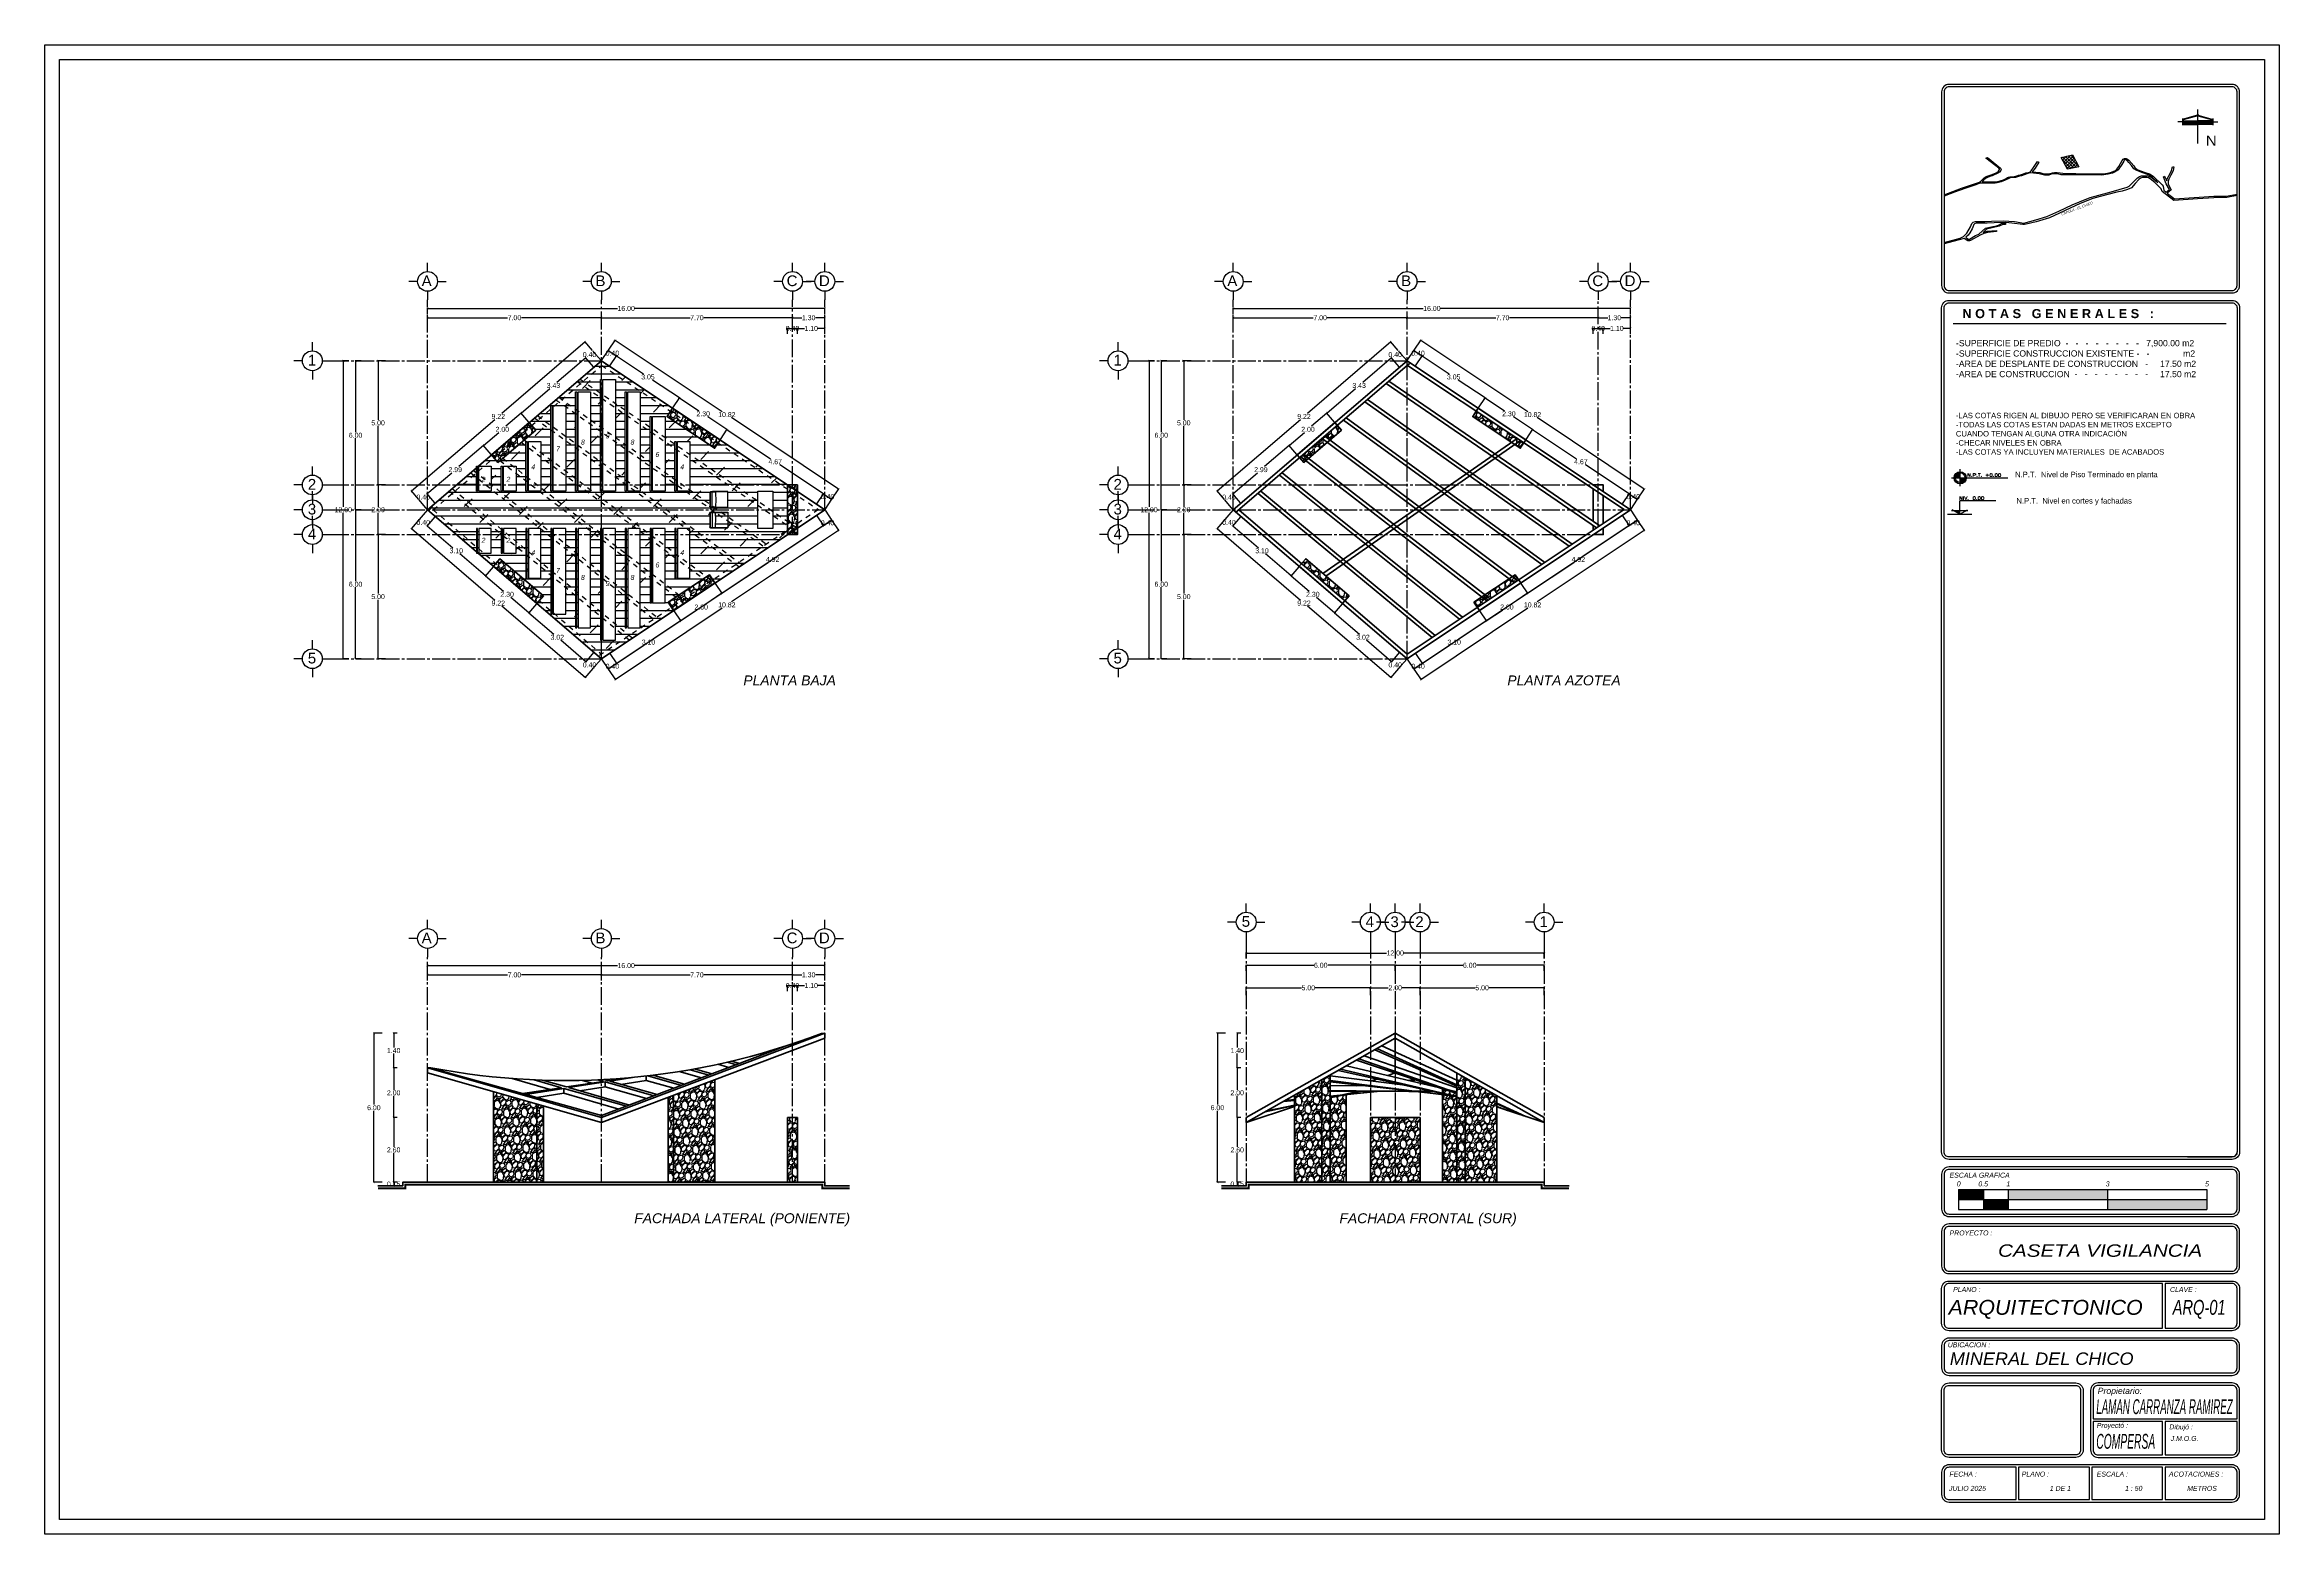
# Model space of a CAD drawing. Header units: millimetres. Extents: x 525387 to 527545, y 2235066 to 2235448.
# Drawn here: x 525706.1 to 525796.1, y 2235081 to 2235141 of the extents above; entities that cross this region are included whole.
import ezdxf
from ezdxf.enums import TextEntityAlignment as Align

# ---------------------------------------------------------------- set-up
doc = ezdxf.new("R2010")
doc.units = ezdxf.units.MM
doc.linetypes.add('ACAD_ISO04W100', pattern=[30, 24, -3, 0, -3])
doc.linetypes.add('JIS_02_1.0', pattern=[2, 1, -1])
for name, color, linetype in [('auxiliar', 6, 'Continuous'), ('COTAS', 2, 'Continuous'), ('EJES', 1, 'Continuous'), ('muebles', 2, 'Continuous'), ('pie de plano', 7, 'Continuous'), ('PISOS', 7, 'Continuous')]:
    doc.layers.add(name, color=color, linetype=linetype)
doc.layers.add('muro', color=5, linetype='Continuous', lineweight=35)
doc.styles.add('Archit', font='arial.ttf')
doc.styles.add('ARIAL', font='ariali.ttf')
doc.styles.get("Standard").update_dxf_attribs({"font": 'arial.ttf'})
doc.styles.add('STYLE1', font='arial.ttf')
doc.styles.add('SWIS721', font='swissko.ttf')
doc.styles.add('T2', font='ROMANS.SHX', dxfattribs={"width": 0.75, "height": 0.125})
doc.styles.add('TECHNIC', font='techb___.ttf')
doc.dimstyles.new('ISO-25', dxfattribs={"dimtxt": 0.04, "dimasz": 0.02, "dimexe": 0.02, "dimexo": 0.02, "dimgap": 0.02, "dimtad": 0, "dimtih": 1, "dimtoh": 1, "dimzin": 1, "dimdsep": 46, "dimtxsty": 'Standard', "dimcen": 0.02, "dimazin": 0, "dimtfac": 1, "dimtmove": 0, "dimatfit": 3, "dimfxl": 1, "dimarcsym": 0})
pattern_1 = [(275.5327875, (374.848963, -106.241147), (0.627357439933, -6.0848749077168), [0.068344288, -6.76609672791]), (232.489741, (374.855552, -106.309173), (3.74217211171566, 4.83894904770595), [0.117280944, -11.6108097787]), (180.0304471, (374.78414, -106.402206), (7.55191396506246, -0.027193092701), [0.082696304, -8.18694455882]), (314.793689, (374.744007, -106.63409), (-7.15006420507568, 7.2360379948762), [0.106800904, -10.57328748515]), (340.35365418, (374.819254, -106.70988), (-6.2112252961209, 2.2435454799991), [0.10472674, -10.36796154907]), (44.793689, (374.917884, -106.74509), (-7.2360379948762, -7.15006420507568), [0.106800904, -10.57328748515]), (85.21424047, (374.993675, -106.669844), (-0.71333122817366, -8.30122729232891), [0.141238732, -13.98262306285]), (119.77532837, (375.005459, -106.529097), (-5.84096313304669, 10.17011610938574), [0.133343904, -13.20105132038]), (168.94956562, (374.93924, -106.413358), (-7.61508915936497, 1.46264455522276), [0.1071626, -10.60910913974]), (222.7563583, (374.834064, -106.392817), (4.1484163959916, 3.7781542326201), [0.122342656, -5.99478739]), (269.9174378, (374.744235, -106.475874), (0.00439450178039, -8.26963969519556), [0.158215584, -15.66335450244]), (186.33407483, (375.08739, -106.26661), (-4.6494234474248, -0.5641822458481), [0.054000908, -5.34611316487]), (218.9892344, (375.03372, -106.272567), (5.2092111913373, 4.184398494892), [0.102736396, -10.17092779941]), (272.52, (374.95387, -106.3372), (0.37465666362, -0.343069066526), [0.071841868, -0.64657862169]), (250.71859051, (374.88489, -106.322264), (0.9660320055696, 2.5594214510715), [0.038688264, -3.83012447378]), (339.32140949, (374.87212, -106.35878), (-1.467039057425, 0.654550535856), [0.054713124, -2.680950598]), (78.48375653, (374.92331, -106.3781), (0.279893872407, 1.8101081238946), [0.088863932, -2.87325963058]), (209.08505118, (374.94105, -106.29103), (1.060794796648, 0.406244260766), [0.064257428, -1.54217962337]), (63.909540334, (374.673138, -106.576083), (2.30672067440093, 4.77577383575602), [0.0900176, -8.91176533451]), (117.86617594, (374.712727, -106.495238), (2.7489470335214, -5.27238638634466), [0.075519788, -7.47644313564]), (340.71859051, (374.866116, -106.222415), (-2.5594214510734, 0.9660320055703), [0.07737602, -3.79143671778]), (31.13045967, (374.939152, -106.247965), (-4.55466065591842, -2.71735943692163), [0.0900176, -8.91176533451]), (26.96395478, (374.905425, -106.788786), (-2.4646586598633, -1.1871451850388), [0.08680704, -4.25354686262]), (342.2951406, (374.982795, -106.749425), (-5.8365686334529, 1.90047641053246), [0.072734424, -7.20071867614]), (114.32140949, (375.244203, -106.56174), (-1.1871451851936, 2.4646586597888), [0.07737602, -3.79143671778]), (64.87402464, (375.212336, -106.491228), (-2.96127120995616, -6.24281289332642), [0.085156548, -8.43047519604]), (116.96395478, (375.0761, -106.74532), (1.1871451850216, -2.4646586598716), [0.04340352, -4.29695038262]), (148.829932474, (375.22362, -106.58422), (-1.8416957209974, 0.997619602484), [0.02590292, -2.5643989929]), (213.483756532, (375.20146, -106.57081), (1.403863863194, 0.780900924328), [0.10472674, -1.98981091781]), (233.52900596, (375.11411, -106.628587), (3.0560340014226, 4.0896357028647), [0.0970534, -9.60827297267]), (351.21006753, (374.95703, -106.40898), (-1.092382393783, 0.311481469357), [0.073264776, -1.75835527194]), (40.67722659, (375.02943, -106.420175), (6.58148745787151, 5.68302514879875), [0.127911352, -12.66320181301]), (108.4653959, (375.126437, -106.336803), (1.2503203791624, -3.9001101201699), [0.052301648, -5.17787846362]), (137.52, (375.10987, -106.2872), (-0.71772573014, -0.03158759709), [0.03048, -0.47752]), (167.77643716, (375.096008, -106.62579), (3.9948729113644, -0.90285681148575), [0.070573392, -6.98678815464]), (95.5327875, (375.027034, -106.610846), (-0.6273574399117, 6.08487490771884), [0.136688576, -6.69775243991]), (47.52, (375.01386, -106.4748), (-0.03158759709, 0.71772573014), [0.13208, -0.37592]), (12.8248465, (375.103053, -106.377383), (6.05328730985253, 1.3450831737769), [0.080321912, -7.95186334483]), (301.5746041, (375.18137, -106.359554), (1.155557587977, -1.7469329296997), [0.073965816, -3.62433000775]), (255.16597536, (375.2201, -106.42257), (-2.7717456285411, -10.5491672738024), [0.12042902, -11.92249288459]), (222.94607874, (375.189268, -106.538986), (-4.83455452844896, -4.5274675605078), [0.127405892, -12.61316929125])]
pattern_2 = [(275.5327875, (407.29845, -106.241147), (0.627357439933, -6.0848749077168), [0.068344288, -6.76609672791]), (232.489741, (407.30504, -106.309173), (3.74217211171566, 4.83894904770595), [0.117280944, -11.6108097787]), (180.0304471, (407.233627, -106.402206), (7.55191396506246, -0.027193092701), [0.082696304, -8.18694455882]), (314.793689, (407.193494, -106.63409), (-7.15006420507568, 7.2360379948762), [0.106800904, -10.57328748515]), (340.35365418, (407.268741, -106.70988), (-6.2112252961209, 2.2435454799991), [0.10472674, -10.36796154907]), (44.793689, (407.367372, -106.74509), (-7.2360379948762, -7.15006420507568), [0.106800904, -10.57328748515]), (85.21424047, (407.443163, -106.669844), (-0.71333122817366, -8.30122729232891), [0.141238732, -13.98262306285]), (119.77532837, (407.454946, -106.529097), (-5.84096313304669, 10.17011610938574), [0.133343904, -13.20105132038]), (168.94956562, (407.388728, -106.413358), (-7.61508915936497, 1.46264455522276), [0.1071626, -10.60910913974]), (222.7563583, (407.28355, -106.392817), (4.1484163959916, 3.7781542326201), [0.122342656, -5.99478739]), (269.9174378, (407.193722, -106.475874), (0.00439450178039, -8.26963969519556), [0.158215584, -15.66335450244]), (186.33407483, (407.53688, -106.26661), (-4.6494234474248, -0.5641822458481), [0.054000908, -5.34611316487]), (218.9892344, (407.483207, -106.272567), (5.2092111913373, 4.184398494892), [0.102736396, -10.17092779941]), (272.52, (407.40335, -106.3372), (0.37465666362, -0.343069066526), [0.071841868, -0.64657862169]), (250.71859051, (407.33438, -106.322264), (0.9660320055696, 2.5594214510715), [0.038688264, -3.83012447378]), (339.32140949, (407.321605, -106.35878), (-1.467039057425, 0.654550535856), [0.054713124, -2.680950598]), (78.48375653, (407.37279, -106.3781), (0.279893872407, 1.8101081238946), [0.088863932, -2.87325963058]), (209.08505118, (407.39053, -106.29103), (1.060794796648, 0.406244260766), [0.064257428, -1.54217962337]), (63.909540334, (407.122625, -106.576083), (2.30672067440093, 4.77577383575602), [0.0900176, -8.91176533451]), (117.86617594, (407.162214, -106.495238), (2.7489470335214, -5.27238638634466), [0.075519788, -7.47644313564]), (340.71859051, (407.315604, -106.222415), (-2.5594214510734, 0.9660320055703), [0.07737602, -3.79143671778]), (31.13045967, (407.38864, -106.247965), (-4.55466065591842, -2.71735943692163), [0.0900176, -8.91176533451]), (26.96395478, (407.35491, -106.788786), (-2.4646586598633, -1.1871451850388), [0.08680704, -4.25354686262]), (342.2951406, (407.432283, -106.749425), (-5.8365686334529, 1.90047641053246), [0.072734424, -7.20071867614]), (114.32140949, (407.69369, -106.56174), (-1.1871451851936, 2.4646586597888), [0.07737602, -3.79143671778]), (64.87402464, (407.661823, -106.491228), (-2.96127120995616, -6.24281289332642), [0.085156548, -8.43047519604]), (116.96395478, (407.52559, -106.74532), (1.1871451850216, -2.4646586598716), [0.04340352, -4.29695038262]), (148.829932474, (407.67311, -106.58422), (-1.8416957209974, 0.997619602484), [0.02590292, -2.5643989929]), (213.483756532, (407.65094, -106.57081), (1.403863863194, 0.780900924328), [0.10472674, -1.98981091781]), (233.52900596, (407.563597, -106.628587), (3.0560340014226, 4.0896357028647), [0.0970534, -9.60827297267]), (351.21006753, (407.40651, -106.40898), (-1.092382393783, 0.311481469357), [0.073264776, -1.75835527194]), (40.67722659, (407.478917, -106.420175), (6.58148745787151, 5.68302514879875), [0.127911352, -12.66320181301]), (108.4653959, (407.575924, -106.336803), (1.2503203791624, -3.9001101201699), [0.052301648, -5.17787846362]), (137.52, (407.55936, -106.2872), (-0.71772573014, -0.03158759709), [0.03048, -0.47752]), (167.77643716, (407.545496, -106.62579), (3.9948729113644, -0.90285681148575), [0.070573392, -6.98678815464]), (95.5327875, (407.47652, -106.610846), (-0.6273574399117, 6.08487490771884), [0.136688576, -6.69775243991]), (47.52, (407.46334, -106.4748), (-0.03158759709, 0.71772573014), [0.13208, -0.37592]), (12.8248465, (407.55254, -106.377383), (6.05328730985253, 1.3450831737769), [0.080321912, -7.95186334483]), (301.5746041, (407.63086, -106.359554), (1.155557587977, -1.7469329296997), [0.073965816, -3.62433000775]), (255.16597536, (407.669588, -106.42257), (-2.7717456285411, -10.5491672738024), [0.12042902, -11.92249288459]), (222.94607874, (407.638756, -106.538986), (-4.83455452844896, -4.5274675605078), [0.127405892, -12.61316929125])]
pattern_3 = [(275.5327875, (5.498724, -5.006875), (0.627357439933, -6.0848749077168), [0.068344288, -6.76609672791]), (232.489741, (5.505314, -5.0749), (3.74217211171566, 4.83894904770595), [0.117280944, -11.6108097787]), (180.0304471, (5.4339, -5.167933), (7.55191396506246, -0.027193092701), [0.082696304, -8.18694455882]), (314.793689, (5.393768, -5.399816), (-7.15006420507568, 7.2360379948762), [0.106800904, -10.57328748515]), (340.35365418, (5.469016, -5.475607), (-6.2112252961209, 2.2435454799991), [0.10472674, -10.36796154907]), (44.793689, (5.567646, -5.510818), (-7.2360379948762, -7.15006420507568), [0.106800904, -10.57328748515]), (85.21424047, (5.643437, -5.43557), (-0.71333122817366, -8.30122729232891), [0.141238732, -13.98262306285]), (119.77532837, (5.65522, -5.294825), (-5.84096313304669, 10.17011610938574), [0.133343904, -13.20105132038]), (168.94956562, (5.589002, -5.179085), (-7.61508915936497, 1.46264455522276), [0.1071626, -10.60910913974]), (222.7563583, (5.483826, -5.158545), (4.1484163959916, 3.7781542326201), [0.122342656, -5.99478739]), (269.9174378, (5.393996, -5.241601), (0.00439450178039, -8.26963969519556), [0.158215584, -15.66335450244]), (186.33407483, (5.737153, -5.032337), (-4.6494234474248, -0.5641822458481), [0.054000908, -5.34611316487]), (218.9892344, (5.683482, -5.038295), (5.2092111913373, 4.184398494892), [0.102736396, -10.17092779941]), (272.52, (5.60363, -5.10293), (0.37465666362, -0.343069066526), [0.071841868, -0.64657862169]), (250.71859051, (5.534655, -5.08799), (0.9660320055696, 2.5594214510715), [0.038688264, -3.83012447378]), (339.32140949, (5.52188, -5.12451), (-1.467039057425, 0.654550535856), [0.054713124, -2.680950598]), (78.48375653, (5.57307, -5.14383), (0.279893872407, 1.8101081238946), [0.088863932, -2.87325963058]), (209.08505118, (5.59081, -5.05676), (1.060794796648, 0.406244260766), [0.064257428, -1.54217962337]), (63.909540334, (5.3229, -5.34181), (2.30672067440093, 4.77577383575602), [0.0900176, -8.91176533451]), (117.86617594, (5.36249, -5.260965), (2.7489470335214, -5.27238638634466), [0.075519788, -7.47644313564]), (340.71859051, (5.51588, -4.98814), (-2.5594214510734, 0.9660320055703), [0.07737602, -3.79143671778]), (31.13045967, (5.588914, -5.013692), (-4.55466065591842, -2.71735943692163), [0.0900176, -8.91176533451]), (26.96395478, (5.555187, -5.554513), (-2.4646586598633, -1.1871451850388), [0.08680704, -4.25354686262]), (342.2951406, (5.632557, -5.515152), (-5.8365686334529, 1.90047641053246), [0.072734424, -7.20071867614]), (114.32140949, (5.893965, -5.327464), (-1.1871451851936, 2.4646586597888), [0.07737602, -3.79143671778]), (64.87402464, (5.862097, -5.256955), (-2.96127120995616, -6.24281289332642), [0.085156548, -8.43047519604]), (116.96395478, (5.72586, -5.511046), (1.1871451850216, -2.4646586598716), [0.04340352, -4.29695038262]), (148.829932474, (5.87338, -5.34994), (-1.8416957209974, 0.997619602484), [0.02590292, -2.5643989929]), (213.483756532, (5.85122, -5.33654), (1.403863863194, 0.780900924328), [0.10472674, -1.98981091781]), (233.52900596, (5.76387, -5.394315), (3.0560340014226, 4.0896357028647), [0.0970534, -9.60827297267]), (351.21006753, (5.60679, -5.1747), (-1.092382393783, 0.311481469357), [0.073264776, -1.75835527194]), (40.67722659, (5.679191, -5.185902), (6.58148745787151, 5.68302514879875), [0.127911352, -12.66320181301]), (108.4653959, (5.7762, -5.10253), (1.2503203791624, -3.9001101201699), [0.052301648, -5.17787846362]), (137.52, (5.75963, -5.0529), (-0.71772573014, -0.03158759709), [0.03048, -0.47752]), (167.77643716, (5.74577, -5.391516), (3.9948729113644, -0.90285681148575), [0.070573392, -6.98678815464]), (95.5327875, (5.676796, -5.376573), (-0.6273574399117, 6.08487490771884), [0.136688576, -6.69775243991]), (47.52, (5.6636, -5.2405), (-0.03158759709, 0.71772573014), [0.13208, -0.37592]), (12.8248465, (5.752815, -5.14311), (6.05328730985253, 1.3450831737769), [0.080321912, -7.95186334483]), (301.5746041, (5.83113, -5.12528), (1.155557587977, -1.7469329296997), [0.073965816, -3.62433000775]), (255.16597536, (5.869863, -5.188297), (-2.7717456285411, -10.5491672738024), [0.12042902, -11.92249288459]), (222.94607874, (5.83903, -5.304713), (-4.83455452844896, -4.5274675605078), [0.127405892, -12.61316929125])]
pattern_4 = [(275.5327875, (25.913127, -5.006875), (0.627357439933, -6.0848749077168), [0.068344288, -6.76609672791]), (232.489741, (25.919717, -5.0749), (3.74217211171566, 4.83894904770595), [0.117280944, -11.6108097787]), (180.0304471, (25.848304, -5.167933), (7.55191396506246, -0.027193092701), [0.082696304, -8.18694455882]), (314.793689, (25.808171, -5.399816), (-7.15006420507568, 7.2360379948762), [0.106800904, -10.57328748515]), (340.35365418, (25.883418, -5.475607), (-6.2112252961209, 2.2435454799991), [0.10472674, -10.36796154907]), (44.793689, (25.982049, -5.510818), (-7.2360379948762, -7.15006420507568), [0.106800904, -10.57328748515]), (85.21424047, (26.05784, -5.43557), (-0.71333122817366, -8.30122729232891), [0.141238732, -13.98262306285]), (119.77532837, (26.069623, -5.294825), (-5.84096313304669, 10.17011610938574), [0.133343904, -13.20105132038]), (168.94956562, (26.003405, -5.179085), (-7.61508915936497, 1.46264455522276), [0.1071626, -10.60910913974]), (222.7563583, (25.89823, -5.158545), (4.1484163959916, 3.7781542326201), [0.122342656, -5.99478739]), (269.9174378, (25.8084, -5.241601), (0.00439450178039, -8.26963969519556), [0.158215584, -15.66335450244]), (186.33407483, (26.151556, -5.032337), (-4.6494234474248, -0.5641822458481), [0.054000908, -5.34611316487]), (218.9892344, (26.097885, -5.038295), (5.2092111913373, 4.184398494892), [0.102736396, -10.17092779941]), (272.52, (26.01803, -5.10293), (0.37465666362, -0.343069066526), [0.071841868, -0.64657862169]), (250.71859051, (25.94906, -5.08799), (0.9660320055696, 2.5594214510715), [0.038688264, -3.83012447378]), (339.32140949, (25.93628, -5.12451), (-1.467039057425, 0.654550535856), [0.054713124, -2.680950598]), (78.48375653, (25.98747, -5.14383), (0.279893872407, 1.8101081238946), [0.088863932, -2.87325963058]), (209.08505118, (26.00521, -5.05676), (1.060794796648, 0.406244260766), [0.064257428, -1.54217962337]), (63.909540334, (25.737302, -5.34181), (2.30672067440093, 4.77577383575602), [0.0900176, -8.91176533451]), (117.86617594, (25.77689, -5.260965), (2.7489470335214, -5.27238638634466), [0.075519788, -7.47644313564]), (340.71859051, (25.93028, -4.98814), (-2.5594214510734, 0.9660320055703), [0.07737602, -3.79143671778]), (31.13045967, (26.003317, -5.013692), (-4.55466065591842, -2.71735943692163), [0.0900176, -8.91176533451]), (26.96395478, (25.96959, -5.554513), (-2.4646586598633, -1.1871451850388), [0.08680704, -4.25354686262]), (342.2951406, (26.04696, -5.515152), (-5.8365686334529, 1.90047641053246), [0.072734424, -7.20071867614]), (114.32140949, (26.30837, -5.327464), (-1.1871451851936, 2.4646586597888), [0.07737602, -3.79143671778]), (64.87402464, (26.2765, -5.256955), (-2.96127120995616, -6.24281289332642), [0.085156548, -8.43047519604]), (116.96395478, (26.140264, -5.511046), (1.1871451850216, -2.4646586598716), [0.04340352, -4.29695038262]), (148.829932474, (26.28778, -5.34994), (-1.8416957209974, 0.997619602484), [0.02590292, -2.5643989929]), (213.483756532, (26.26562, -5.33654), (1.403863863194, 0.780900924328), [0.10472674, -1.98981091781]), (233.52900596, (26.178274, -5.394315), (3.0560340014226, 4.0896357028647), [0.0970534, -9.60827297267]), (351.21006753, (26.02119, -5.1747), (-1.092382393783, 0.311481469357), [0.073264776, -1.75835527194]), (40.67722659, (26.093594, -5.185902), (6.58148745787151, 5.68302514879875), [0.127911352, -12.66320181301]), (108.4653959, (26.1906, -5.10253), (1.2503203791624, -3.9001101201699), [0.052301648, -5.17787846362]), (137.52, (26.17404, -5.0529), (-0.71772573014, -0.03158759709), [0.03048, -0.47752]), (167.77643716, (26.160173, -5.391516), (3.9948729113644, -0.90285681148575), [0.070573392, -6.98678815464]), (95.5327875, (26.0912, -5.376573), (-0.6273574399117, 6.08487490771884), [0.136688576, -6.69775243991]), (47.52, (26.078, -5.2405), (-0.03158759709, 0.71772573014), [0.13208, -0.37592]), (12.8248465, (26.167218, -5.14311), (6.05328730985253, 1.3450831737769), [0.080321912, -7.95186334483]), (301.5746041, (26.245536, -5.12528), (1.155557587977, -1.7469329296997), [0.073965816, -3.62433000775]), (255.16597536, (26.284265, -5.188297), (-2.7717456285411, -10.5491672738024), [0.12042902, -11.92249288459]), (222.94607874, (26.253433, -5.304713), (-4.83455452844896, -4.5274675605078), [0.127405892, -12.61316929125])]

# ---------------------------------------------------------------- blocks, each defined once
blk = doc.blocks.new('75E')
h = blk.add_hatch()
h.set_pattern_fill('ANSI31', color=0, scale=0.02, style=0)
h.set_pattern_definition([(45, (0, 0), (-0.001767767, 0.001767767), [])])
h.paths.add_polyline_path([(0, 0.203, 0.41726), (-0.202, 0.003, 0.003635), (-0.202, 0), (0, 0)])
h.paths.add_polyline_path([(0, 0), (0, -0.197, 0.406931), (0.198, 0)])
at = {"color": 0}
for p, q in [((-0.352, -0.001), (1.959, 0)), ((0, -0.347), (0, 0.353))]:
    blk.add_line(p, q, dxfattribs=at)
for radius in [0.25, 0.2]:
    blk.add_circle((-0.002, 0.003), radius, dxfattribs=at)
at = {"color": 0, "style": 'T2', "width": 1.3}
blk.add_text('N.P.T.', height=0.125, dxfattribs=at).set_placement((0.29, 0.052))
blk.add_attdef('NIV.', (1.022, 0.052), '', height=0.125, dxfattribs=at)
blk = doc.blocks.new('76A')
at = {"color": 0}
for p, q in [((-0.3, 0), (0.301, 0)), ((-0.2, 0.094), (0.201, 0.094)), ((0.001, 0), (-0.19, 0.11)), ((0.889, 0.333), (0, 0.333)), ((0, 0), (0, 0.333)), ((0, 0), (0.191, 0.11))]:
    blk.add_line(p, q, dxfattribs=at)
blk.add_solid([(-0.162, 0.094), (0, 0.094), (0, 0)], dxfattribs=at)
at = {"color": 0, "style": 'T2', "width": 1.3}
blk.add_text('NIV.', height=0.075, dxfattribs=at).set_placement((-0.014, 0.359))
blk.add_attdef('NIVEL', (0.315, 0.359), '', height=0.075, dxfattribs=at)
blk = doc.blocks.new('sillon')
at = {"layer": 'muebles'}
for p, q in [((527503.126, 2235440.61), (527503.126, 2235441.24)), ((527503.131, 2235440.61), (527503.126, 2235440.61)), ((527503.131, 2235440.547), (527503.131, 2235440.61)), ((527503.131, 2235440.546), (527503.131, 2235440.547)), ((527503.131, 2235440.541), (527503.131, 2235440.546)), ((527503.141, 2235440.525), (527503.131, 2235440.541)), ((527503.141, 2235440.505), (527503.141, 2235440.525)), ((527503.166, 2235440.505), (527503.141, 2235440.505)), ((527503.715, 2235440.517), (527503.166, 2235440.517)), ((527503.166, 2235440.517), (527503.166, 2235440.505)), ((527503.715, 2235440.505), (527503.715, 2235440.517)), ((527503.741, 2235440.505), (527503.715, 2235440.505)), ((527503.75, 2235440.541), (527503.741, 2235440.525)), ((527503.741, 2235440.525), (527503.741, 2235440.505)), ((527503.751, 2235440.546), (527503.75, 2235440.541)), ((527503.756, 2235440.61), (527503.751, 2235440.61)), ((527503.751, 2235440.61), (527503.751, 2235440.547)), ((527503.751, 2235440.547), (527503.751, 2235440.546))]:
    blk.add_line(p, q, dxfattribs=at)
for points in [[(527503.176, 2235441.235), (527503.176, 2235441.24), (527503.126, 2235441.24), (527503.126, 2235440.61), (527503.131, 2235440.61)], [(527503.706, 2235441.235), (527503.706, 2235441.24), (527503.176, 2235441.24), (527503.176, 2235441.235)], [(527503.751, 2235440.61), (527503.756, 2235440.61), (527503.756, 2235441.24), (527503.706, 2235441.24), (527503.706, 2235441.235)], [(527503.141, 2235440.525), (527503.141, 2235440.505), (527503.166, 2235440.505), (527503.166, 2235440.517)], [(527503.715, 2235440.517), (527503.715, 2235440.505), (527503.741, 2235440.505), (527503.741, 2235440.525)]]:
    blk.add_lwpolyline(points, dxfattribs=at)
for points, knots in [([(527503.751, 2235440.665), (527503.751, 2235440.666), (527503.751, 2235441.185), (527503.751, 2235441.186), (527503.751, 2235441.189), (527503.75, 2235441.192), (527503.75, 2235441.195), (527503.748, 2235441.204), (527503.743, 2235441.213), (527503.737, 2235441.219), (527503.73, 2235441.226), (527503.721, 2235441.231), (527503.712, 2235441.234), (527503.709, 2235441.234), (527503.706, 2235441.235), (527503.703, 2235441.235), (527503.702, 2235441.235), (527503.183, 2235441.235), (527503.181, 2235441.235), (527503.167, 2235441.235), (527503.154, 2235441.229), (527503.144, 2235441.219), (527503.138, 2235441.213), (527503.134, 2235441.204), (527503.132, 2235441.195), (527503.131, 2235441.192), (527503.131, 2235441.189), (527503.131, 2235441.186), (527503.129, 2235441.185), (527503.132, 2235440.667), (527503.131, 2235440.665)], [0, 0, 0, 0, 1, 1, 1, 2, 2, 2, 3, 3, 3, 4, 4, 4, 5, 5, 5, 6, 6, 6, 7, 7, 7, 8, 8, 8, 9, 9, 9, 10, 10, 10, 10]), ([(527503.751, 2235440.702), (527503.751, 2235440.707), (527503.749, 2235440.713), (527503.746, 2235440.717), (527503.744, 2235440.722), (527503.74, 2235440.726), (527503.735, 2235440.728), (527503.732, 2235440.73), (527503.728, 2235440.731), (527503.724, 2235440.732), (527503.606, 2235440.744), (527503.484, 2235440.749), (527503.366, 2235440.746), (527503.335, 2235440.745), (527503.293, 2235440.743), (527503.262, 2235440.741), (527503.231, 2235440.739), (527503.188, 2235440.735), (527503.157, 2235440.732), (527503.156, 2235440.732), (527503.154, 2235440.731), (527503.153, 2235440.731), (527503.147, 2235440.729), (527503.142, 2235440.726), (527503.138, 2235440.722), (527503.135, 2235440.718), (527503.132, 2235440.713), (527503.131, 2235440.708), (527503.131, 2235440.706), (527503.131, 2235440.704), (527503.131, 2235440.702), (527503.131, 2235440.702), (527503.131, 2235440.702), (527503.131, 2235440.702), (527503.131, 2235440.702), (527503.131, 2235440.637), (527503.131, 2235440.637), (527503.131, 2235440.636), (527503.131, 2235440.636), (527503.131, 2235440.635), (527503.131, 2235440.632), (527503.132, 2235440.629), (527503.133, 2235440.626), (527503.136, 2235440.619), (527503.141, 2235440.613), (527503.148, 2235440.61), (527503.15, 2235440.609), (527503.153, 2235440.608), (527503.156, 2235440.607), (527503.157, 2235440.607), (527503.158, 2235440.607), (527503.16, 2235440.607), (527503.161, 2235440.607), (527503.72, 2235440.607), (527503.721, 2235440.607), (527503.724, 2235440.607), (527503.726, 2235440.607), (527503.728, 2235440.608), (527503.738, 2235440.61), (527503.746, 2235440.617), (527503.749, 2235440.627), (527503.75, 2235440.629), (527503.75, 2235440.632), (527503.751, 2235440.635), (527503.751, 2235440.635), (527503.751, 2235440.636), (527503.751, 2235440.637), (527503.751, 2235440.637), (527503.751, 2235440.702), (527503.751, 2235440.702), (527503.751, 2235440.702), (527503.751, 2235440.702), (527503.751, 2235440.702)], [0, 0, 0, 0, 1, 1, 1, 2, 2, 2, 3, 3, 3, 4, 4, 4, 5, 5, 5, 6, 6, 6, 7, 7, 7, 8, 8, 8, 9, 9, 9, 10, 10, 10, 11, 11, 11, 12, 12, 12, 13, 13, 13, 14, 14, 14, 15, 15, 15, 16, 16, 16, 17, 17, 17, 18, 18, 18, 19, 19, 19, 20, 20, 20, 21, 21, 21, 22, 22, 22, 23, 23, 23, 24, 24, 24, 24]), ([(527503.131, 2235440.637), (527503.131, 2235440.636), (527503.131, 2235440.547), (527503.131, 2235440.547), (527503.131, 2235440.546), (527503.131, 2235440.546), (527503.131, 2235440.545), (527503.131, 2235440.544), (527503.131, 2235440.542), (527503.131, 2235440.541), (527503.133, 2235440.535), (527503.136, 2235440.529), (527503.141, 2235440.525), (527503.146, 2235440.52), (527503.153, 2235440.517), (527503.161, 2235440.517), (527503.161, 2235440.517), (527503.721, 2235440.517), (527503.721, 2235440.517), (527503.722, 2235440.517), (527503.723, 2235440.518), (527503.724, 2235440.518), (527503.726, 2235440.518), (527503.728, 2235440.518), (527503.73, 2235440.519), (527503.734, 2235440.52), (527503.737, 2235440.522), (527503.74, 2235440.525), (527503.745, 2235440.529), (527503.748, 2235440.534), (527503.75, 2235440.54), (527503.75, 2235440.542), (527503.75, 2235440.543), (527503.751, 2235440.545), (527503.751, 2235440.546), (527503.751, 2235440.546), (527503.751, 2235440.547), (527503.751, 2235440.547), (527503.751, 2235440.636), (527503.751, 2235440.637)], [0, 0, 0, 0, 1, 1, 1, 2, 2, 2, 3, 3, 3, 4, 4, 4, 5, 5, 5, 6, 6, 6, 7, 7, 7, 8, 8, 8, 9, 9, 9, 10, 10, 10, 11, 11, 11, 12, 12, 12, 13, 13, 13, 13])]:
    blk.add_open_spline(points, degree=3, knots=knots, dxfattribs=at)
blk = doc.blocks.new('EJE')
at = {"layer": 'EJES', "color": 2}
for p, q in [((-1.196, 0), (-1.56, 0)), ((-0.78, 0.416), (-0.78, 0.78)), ((-0.364, 0), (0, 0)), ((-0.78, -0.416), (-0.78, -0.78))]:
    blk.add_line(p, q, dxfattribs=at)
at = {"layer": 'EJES', "color": 4}
blk.add_circle((-0.78, 0), 0.416, dxfattribs=at)
blk = doc.blocks.new('_ArchTick')
at = {"color": 0, "linetype": 'ByBlock', "lineweight": 0, "const_width": 0.15}
blk.add_lwpolyline([(-0.5, -0.5), (0.5, 0.5)], dxfattribs=at)
blk = doc.blocks.new('*D282')
at = {"layer": 'COTAS', "color": 0, "linetype": 'Continuous', "lineweight": -2, "transparency": 16777216}
for p, q in [((525718.876, 2235128.301), (525718.632, 2235128.301)), ((525718.652, 2235128.301), (525718.652, 2235125.423)), ((525718.652, 2235122.301), (525718.652, 2235125.179)), ((525718.876, 2235122.301), (525718.632, 2235122.301))]:
    blk.add_line(p, q, dxfattribs=at)
at = {"layer": 'Defpoints', "color": 0, "linetype": 'Continuous', "transparency": 16777216}
for p in [(525718.896, 2235128.301), (525718.652, 2235122.301), (525718.896, 2235122.301)]:
    blk.add_point(p, dxfattribs=at)
at = {"layer": 'COTAS', "color": 0, "linetype": 'Continuous', "lineweight": -2, "transparency": 16777216, "xscale": 0.08, "yscale": 0.08, "zscale": 0.08}
for p, rotation in [((525718.652, 2235128.301), 90), ((525718.652, 2235122.301), 270)]:
    blk.add_blockref('_ArchTick', p, dxfattribs=dict(at, rotation=rotation))
at = {"layer": 'COTAS', "color": 0, "linetype": 'Continuous', "lineweight": -3, "transparency": 16777216, "insert": (525718.652, 2235125.301), "char_height": 0.2, "attachment_point": 5}
blk.add_mtext('6.00', dxfattribs=at)
blk = doc.blocks.new('*D281')
at = {"layer": 'COTAS', "color": 0, "linetype": 'Continuous', "lineweight": -2, "transparency": 16777216}
for p, q in [((525718.876, 2235122.301), (525718.632, 2235122.301)), ((525718.652, 2235122.301), (525718.652, 2235119.423)), ((525718.652, 2235116.301), (525718.652, 2235119.179)), ((525718.876, 2235116.301), (525718.632, 2235116.301))]:
    blk.add_line(p, q, dxfattribs=at)
at = {"layer": 'Defpoints', "color": 0, "linetype": 'Continuous', "transparency": 16777216}
for p in [(525718.896, 2235122.301), (525718.652, 2235116.301), (525718.896, 2235116.301)]:
    blk.add_point(p, dxfattribs=at)
at = {"layer": 'COTAS', "color": 0, "linetype": 'Continuous', "lineweight": -2, "transparency": 16777216, "xscale": 0.08, "yscale": 0.08, "zscale": 0.08}
for p, rotation in [((525718.652, 2235122.301), 90), ((525718.652, 2235116.301), 270)]:
    blk.add_blockref('_ArchTick', p, dxfattribs=dict(at, rotation=rotation))
at = {"layer": 'COTAS', "color": 0, "linetype": 'Continuous', "lineweight": -3, "transparency": 16777216, "insert": (525718.652, 2235119.301), "char_height": 0.2, "attachment_point": 5}
blk.add_mtext('6.00', dxfattribs=at)
blk = doc.blocks.new('*D283')
at = {"layer": 'COTAS', "color": 0, "linetype": 'Continuous', "lineweight": -2, "transparency": 16777216}
for p, q in [((525721.551, 2235129.814), (525721.551, 2235130.055)), ((525721.551, 2235130.035), (525724.773, 2235130.035)), ((525728.551, 2235130.035), (525725.33, 2235130.035)), ((525728.551, 2235129.814), (525728.551, 2235130.055))]:
    blk.add_line(p, q, dxfattribs=at)
at = {"layer": 'Defpoints', "color": 0, "linetype": 'Continuous', "transparency": 16777216}
for p in [(525721.551, 2235129.794), (525728.551, 2235130.035), (525728.551, 2235129.794)]:
    blk.add_point(p, dxfattribs=at)
at = {"layer": 'COTAS', "color": 0, "linetype": 'Continuous', "lineweight": -2, "transparency": 16777216, "xscale": 0.08, "yscale": 0.08, "zscale": 0.08, "rotation": 180}
blk.add_blockref('_ArchTick', (525721.551, 2235130.035), dxfattribs=at)
at = {"layer": 'COTAS', "color": 0, "linetype": 'Continuous', "lineweight": -2, "transparency": 16777216, "xscale": 0.08, "yscale": 0.08, "zscale": 0.08}
blk.add_blockref('_ArchTick', (525728.551, 2235130.035), dxfattribs=at)
at = {"layer": 'COTAS', "color": 0, "linetype": 'Continuous', "lineweight": -3, "transparency": 16777216, "insert": (525725.051, 2235130.035), "char_height": 0.2, "attachment_point": 5}
blk.add_mtext('7.00', dxfattribs=at)
blk = doc.blocks.new('*D284')
at = {"layer": 'COTAS', "color": 0, "linetype": 'Continuous', "lineweight": -2, "transparency": 16777216}
for p, q in [((525728.551, 2235129.814), (525728.551, 2235130.055)), ((525728.551, 2235130.035), (525732.123, 2235130.035)), ((525736.251, 2235130.035), (525732.68, 2235130.035)), ((525736.251, 2235129.814), (525736.251, 2235130.055))]:
    blk.add_line(p, q, dxfattribs=at)
at = {"layer": 'Defpoints', "color": 0, "linetype": 'Continuous', "transparency": 16777216}
for p in [(525728.551, 2235129.794), (525736.251, 2235130.035), (525736.251, 2235129.794)]:
    blk.add_point(p, dxfattribs=at)
at = {"layer": 'COTAS', "color": 0, "linetype": 'Continuous', "lineweight": -2, "transparency": 16777216, "xscale": 0.08, "yscale": 0.08, "zscale": 0.08, "rotation": 180}
blk.add_blockref('_ArchTick', (525728.551, 2235130.035), dxfattribs=at)
at = {"layer": 'COTAS', "color": 0, "linetype": 'Continuous', "lineweight": -2, "transparency": 16777216, "xscale": 0.08, "yscale": 0.08, "zscale": 0.08}
blk.add_blockref('_ArchTick', (525736.251, 2235130.035), dxfattribs=at)
at = {"layer": 'COTAS', "color": 0, "linetype": 'Continuous', "lineweight": -3, "transparency": 16777216, "insert": (525732.401, 2235130.035), "char_height": 0.2, "attachment_point": 5}
blk.add_mtext('7.70', dxfattribs=at)
blk = doc.blocks.new('*D285')
at = {"layer": 'COTAS', "color": 0, "linetype": 'Continuous', "lineweight": -2, "transparency": 16777216}
for p, q in [((525736.251, 2235129.814), (525736.251, 2235130.055)), ((525736.251, 2235130.035), (525736.631, 2235130.035)), ((525737.551, 2235130.035), (525737.171, 2235130.035)), ((525737.551, 2235129.814), (525737.551, 2235130.055))]:
    blk.add_line(p, q, dxfattribs=at)
at = {"layer": 'Defpoints', "color": 0, "linetype": 'Continuous', "transparency": 16777216}
for p in [(525736.251, 2235129.794), (525737.551, 2235130.035), (525737.551, 2235129.794)]:
    blk.add_point(p, dxfattribs=at)
at = {"layer": 'COTAS', "color": 0, "linetype": 'Continuous', "lineweight": -2, "transparency": 16777216, "xscale": 0.08, "yscale": 0.08, "zscale": 0.08, "rotation": 180}
blk.add_blockref('_ArchTick', (525736.251, 2235130.035), dxfattribs=at)
at = {"layer": 'COTAS', "color": 0, "linetype": 'Continuous', "lineweight": -2, "transparency": 16777216, "xscale": 0.08, "yscale": 0.08, "zscale": 0.08}
blk.add_blockref('_ArchTick', (525737.551, 2235130.035), dxfattribs=at)
at = {"layer": 'COTAS', "color": 0, "linetype": 'Continuous', "lineweight": -3, "transparency": 16777216, "insert": (525736.901, 2235130.035), "char_height": 0.2, "attachment_point": 5}
blk.add_mtext('1.30', dxfattribs=at)
blk = doc.blocks.new('*D286')
at = {"layer": 'COTAS', "color": 0, "linetype": 'Continuous', "lineweight": -2, "transparency": 16777216}
for p, q in [((525736.051, 2235129.382), (525736.051, 2235129.623)), ((525736.051, 2235129.603), (525736.451, 2235129.603)), ((525736.451, 2235129.382), (525736.451, 2235129.623))]:
    blk.add_line(p, q, dxfattribs=at)
at = {"layer": 'Defpoints', "color": 0, "linetype": 'Continuous', "transparency": 16777216}
for p in [(525736.051, 2235129.362), (525736.451, 2235129.603), (525736.451, 2235129.362)]:
    blk.add_point(p, dxfattribs=at)
at = {"layer": 'COTAS', "color": 0, "linetype": 'Continuous', "lineweight": -2, "transparency": 16777216, "xscale": 0.08, "yscale": 0.08, "zscale": 0.08, "rotation": 180}
blk.add_blockref('_ArchTick', (525736.051, 2235129.603), dxfattribs=at)
at = {"layer": 'COTAS', "color": 0, "linetype": 'Continuous', "lineweight": -2, "transparency": 16777216, "xscale": 0.08, "yscale": 0.08, "zscale": 0.08}
blk.add_blockref('_ArchTick', (525736.451, 2235129.603), dxfattribs=at)
at = {"layer": 'COTAS', "color": 0, "linetype": 'Continuous', "lineweight": -3, "transparency": 16777216, "insert": (525736.251, 2235129.603), "char_height": 0.2, "attachment_point": 5}
blk.add_mtext('0.40', dxfattribs=at)
blk = doc.blocks.new('*D287')
at = {"layer": 'COTAS', "color": 0, "linetype": 'Continuous', "lineweight": -2, "transparency": 16777216}
for p, q in [((525719.859, 2235123.301), (525719.539, 2235123.301)), ((525719.559, 2235123.301), (525719.559, 2235122.423)), ((525719.559, 2235121.301), (525719.559, 2235122.179)), ((525719.859, 2235121.301), (525719.539, 2235121.301))]:
    blk.add_line(p, q, dxfattribs=at)
at = {"layer": 'Defpoints', "color": 0, "linetype": 'Continuous', "transparency": 16777216}
for p in [(525719.879, 2235123.301), (525719.559, 2235121.301), (525719.879, 2235121.301)]:
    blk.add_point(p, dxfattribs=at)
at = {"layer": 'COTAS', "color": 0, "linetype": 'Continuous', "lineweight": -2, "transparency": 16777216, "xscale": 0.08, "yscale": 0.08, "zscale": 0.08}
for p, rotation in [((525719.559, 2235123.301), 90), ((525719.559, 2235121.301), 270)]:
    blk.add_blockref('_ArchTick', p, dxfattribs=dict(at, rotation=rotation))
at = {"layer": 'COTAS', "color": 0, "linetype": 'Continuous', "lineweight": -3, "transparency": 16777216, "insert": (525719.559, 2235122.301), "char_height": 0.2, "attachment_point": 5}
blk.add_mtext('2.00', dxfattribs=at)
blk = doc.blocks.new('*D288')
at = {"layer": 'COTAS', "color": 0, "linetype": 'Continuous', "lineweight": -2, "transparency": 16777216}
for p, q in [((525721.551, 2235130.188), (525721.551, 2235130.429)), ((525721.551, 2235130.409), (525729.203, 2235130.409)), ((525737.551, 2235130.409), (525729.899, 2235130.409)), ((525737.551, 2235130.188), (525737.551, 2235130.429))]:
    blk.add_line(p, q, dxfattribs=at)
at = {"layer": 'Defpoints', "color": 0, "linetype": 'Continuous', "transparency": 16777216}
for p in [(525737.551, 2235130.409), (525721.551, 2235130.168), (525737.551, 2235130.168)]:
    blk.add_point(p, dxfattribs=at)
at = {"layer": 'COTAS', "color": 0, "linetype": 'Continuous', "lineweight": -2, "transparency": 16777216, "xscale": 0.08, "yscale": 0.08, "zscale": 0.08, "rotation": 180}
blk.add_blockref('_ArchTick', (525721.551, 2235130.409), dxfattribs=at)
at = {"layer": 'COTAS', "color": 0, "linetype": 'Continuous', "lineweight": -2, "transparency": 16777216, "xscale": 0.08, "yscale": 0.08, "zscale": 0.08}
blk.add_blockref('_ArchTick', (525737.551, 2235130.409), dxfattribs=at)
at = {"layer": 'COTAS', "color": 0, "linetype": 'Continuous', "lineweight": -3, "transparency": 16777216, "insert": (525729.551, 2235130.409), "char_height": 0.2, "attachment_point": 5}
blk.add_mtext('16.00', dxfattribs=at)
blk = doc.blocks.new('*D289')
at = {"layer": 'COTAS', "color": 0, "linetype": 'Continuous', "lineweight": -2, "transparency": 16777216}
for p, q in [((525718.382, 2235128.301), (525718.138, 2235128.301)), ((525718.158, 2235128.301), (525718.158, 2235122.423)), ((525718.158, 2235116.301), (525718.158, 2235122.179)), ((525718.382, 2235116.301), (525718.138, 2235116.301))]:
    blk.add_line(p, q, dxfattribs=at)
at = {"layer": 'Defpoints', "color": 0, "linetype": 'Continuous', "transparency": 16777216}
for p in [(525718.402, 2235128.301), (525718.158, 2235116.301), (525718.402, 2235116.301)]:
    blk.add_point(p, dxfattribs=at)
at = {"layer": 'COTAS', "color": 0, "linetype": 'Continuous', "lineweight": -2, "transparency": 16777216, "xscale": 0.08, "yscale": 0.08, "zscale": 0.08}
for p, rotation in [((525718.158, 2235128.301), 90), ((525718.158, 2235116.301), 270)]:
    blk.add_blockref('_ArchTick', p, dxfattribs=dict(at, rotation=rotation))
at = {"layer": 'COTAS', "color": 0, "linetype": 'Continuous', "lineweight": -3, "transparency": 16777216, "insert": (525718.158, 2235122.301), "char_height": 0.2, "attachment_point": 5}
blk.add_mtext('12.00', dxfattribs=at)
blk = doc.blocks.new('*D290')
at = {"layer": 'COTAS', "color": 0, "linetype": 'Continuous', "lineweight": -2, "transparency": 16777216}
for p, q in [((525728.234, 2235116.546), (525727.909, 2235116.166)), ((525727.922, 2235116.181), (525727.931, 2235116.173)), ((525728.538, 2235116.285), (525728.213, 2235115.906)), ((525728.226, 2235115.921), (525728.216, 2235115.929))]:
    blk.add_line(p, q, dxfattribs=at)
at = {"layer": 'Defpoints', "color": 0, "linetype": 'Continuous', "transparency": 16777216}
for p in [(525727.922, 2235116.181), (525728.247, 2235116.561), (525728.551, 2235116.301)]:
    blk.add_point(p, dxfattribs=at)
at = {"layer": 'COTAS', "color": 0, "linetype": 'Continuous', "lineweight": -2, "transparency": 16777216, "xscale": 0.08, "yscale": 0.08, "zscale": 0.08}
for p, rotation in [((525727.922, 2235116.181), 139.3987053369087), ((525728.226, 2235115.921), 319.3987053369087)]:
    blk.add_blockref('_ArchTick', p, dxfattribs=dict(at, rotation=rotation))
at = {"layer": 'COTAS', "color": 0, "linetype": 'Continuous', "lineweight": -3, "transparency": 16777216, "insert": (525728.074, 2235116.051), "char_height": 0.2, "attachment_point": 5}
blk.add_mtext('0.40', dxfattribs=at)
blk = doc.blocks.new('*D291')
at = {"layer": 'COTAS', "color": 0, "linetype": 'Continuous', "lineweight": -2, "transparency": 16777216}
for p, q in [((525725.942, 2235118.511), (525725.616, 2235118.131)), ((525725.629, 2235118.146), (525726.633, 2235117.286)), ((525727.922, 2235116.181), (525726.918, 2235117.042)), ((525728.234, 2235116.546), (525727.909, 2235116.166))]:
    blk.add_line(p, q, dxfattribs=at)
at = {"layer": 'Defpoints', "color": 0, "linetype": 'Continuous', "transparency": 16777216}
for p in [(525725.955, 2235118.526), (525725.629, 2235118.146), (525728.247, 2235116.561)]:
    blk.add_point(p, dxfattribs=at)
at = {"layer": 'COTAS', "color": 0, "linetype": 'Continuous', "lineweight": -2, "transparency": 16777216, "xscale": 0.08, "yscale": 0.08, "zscale": 0.08}
for p, rotation in [((525725.629, 2235118.146), 139.3987053525996), ((525727.922, 2235116.181), 319.3987053525996)]:
    blk.add_blockref('_ArchTick', p, dxfattribs=dict(at, rotation=rotation))
at = {"layer": 'COTAS', "color": 0, "linetype": 'Continuous', "lineweight": -3, "transparency": 16777216, "insert": (525726.776, 2235117.164), "char_height": 0.2, "attachment_point": 5}
blk.add_mtext('3.02', dxfattribs=at)
blk = doc.blocks.new('*D292')
at = {"layer": 'COTAS', "color": 0, "linetype": 'Continuous', "lineweight": -2, "transparency": 16777216}
for p, q in [((525724.196, 2235120.008), (525723.87, 2235119.628)), ((525723.883, 2235119.643), (525724.614, 2235119.017)), ((525725.629, 2235118.146), (525724.899, 2235118.773)), ((525725.942, 2235118.511), (525725.616, 2235118.131))]:
    blk.add_line(p, q, dxfattribs=at)
at = {"layer": 'Defpoints', "color": 0, "linetype": 'Continuous', "transparency": 16777216}
for p in [(525723.883, 2235119.643), (525724.209, 2235120.023), (525725.955, 2235118.526)]:
    blk.add_point(p, dxfattribs=at)
at = {"layer": 'COTAS', "color": 0, "linetype": 'Continuous', "lineweight": -2, "transparency": 16777216, "xscale": 0.08, "yscale": 0.08, "zscale": 0.08}
for p, rotation in [((525723.883, 2235119.643), 139.3987053443007), ((525725.629, 2235118.146), 319.3987053443007)]:
    blk.add_blockref('_ArchTick', p, dxfattribs=dict(at, rotation=rotation))
at = {"layer": 'COTAS', "color": 0, "linetype": 'Continuous', "lineweight": -3, "transparency": 16777216, "insert": (525724.756, 2235118.895), "char_height": 0.2, "attachment_point": 5}
blk.add_mtext('2.30', dxfattribs=at)
blk = doc.blocks.new('*D293')
at = {"layer": 'COTAS', "color": 0, "linetype": 'Continuous', "lineweight": -2, "transparency": 16777216}
for p, q in [((525721.845, 2235122.022), (525721.52, 2235121.642)), ((525721.533, 2235121.658), (525722.566, 2235120.773)), ((525723.883, 2235119.643), (525722.851, 2235120.528)), ((525724.196, 2235120.008), (525723.87, 2235119.628))]:
    blk.add_line(p, q, dxfattribs=at)
at = {"layer": 'Defpoints', "color": 0, "linetype": 'Continuous', "transparency": 16777216}
for p in [(525721.533, 2235121.658), (525721.858, 2235122.037), (525724.209, 2235120.023)]:
    blk.add_point(p, dxfattribs=at)
at = {"layer": 'COTAS', "color": 0, "linetype": 'Continuous', "lineweight": -2, "transparency": 16777216, "xscale": 0.08, "yscale": 0.08, "zscale": 0.08}
for p, rotation in [((525721.533, 2235121.658), 139.3987053503208), ((525723.883, 2235119.643), 319.3987053503208)]:
    blk.add_blockref('_ArchTick', p, dxfattribs=dict(at, rotation=rotation))
at = {"layer": 'COTAS', "color": 0, "linetype": 'Continuous', "lineweight": -3, "transparency": 16777216, "insert": (525722.708, 2235120.65), "char_height": 0.2, "attachment_point": 5}
blk.add_mtext('3.10', dxfattribs=at)
blk = doc.blocks.new('*D294')
at = {"layer": 'COTAS', "color": 0, "linetype": 'Continuous', "lineweight": -2, "transparency": 16777216}
for p, q in [((525721.538, 2235122.285), (525721.213, 2235121.906)), ((525721.226, 2235121.921), (525721.237, 2235121.911)), ((525721.845, 2235122.022), (525721.52, 2235121.642)), ((525721.533, 2235121.658), (525721.522, 2235121.667))]:
    blk.add_line(p, q, dxfattribs=at)
at = {"layer": 'Defpoints', "color": 0, "linetype": 'Continuous', "transparency": 16777216}
for p in [(525721.551, 2235122.301), (525721.226, 2235121.921), (525721.858, 2235122.037)]:
    blk.add_point(p, dxfattribs=at)
at = {"layer": 'COTAS', "color": 0, "linetype": 'Continuous', "lineweight": -2, "transparency": 16777216, "xscale": 0.08, "yscale": 0.08, "zscale": 0.08}
for p, rotation in [((525721.226, 2235121.921), 139.3987053728696), ((525721.533, 2235121.658), 319.3987053728696)]:
    blk.add_blockref('_ArchTick', p, dxfattribs=dict(at, rotation=rotation))
at = {"layer": 'COTAS', "color": 0, "linetype": 'Continuous', "lineweight": -3, "transparency": 16777216, "insert": (525721.379, 2235121.789), "char_height": 0.2, "attachment_point": 5}
blk.add_mtext('0.40', dxfattribs=at)
blk = doc.blocks.new('*D295')
at = {"layer": 'COTAS', "color": 0, "linetype": 'Continuous', "lineweight": -2, "transparency": 16777216}
for p, q in [((525721.213, 2235121.906), (525720.887, 2235121.526)), ((525720.9, 2235121.541), (525724.258, 2235118.664)), ((525727.9, 2235115.541), (525724.543, 2235118.419)), ((525728.213, 2235115.906), (525727.887, 2235115.526))]:
    blk.add_line(p, q, dxfattribs=at)
at = {"layer": 'Defpoints', "color": 0, "linetype": 'Continuous', "transparency": 16777216}
for p in [(525721.226, 2235121.921), (525728.226, 2235115.921), (525727.9, 2235115.541)]:
    blk.add_point(p, dxfattribs=at)
at = {"layer": 'COTAS', "color": 0, "linetype": 'Continuous', "lineweight": -2, "transparency": 16777216, "xscale": 0.08, "yscale": 0.08, "zscale": 0.08}
for p, rotation in [((525720.9, 2235121.541), 139.3987053549955), ((525727.9, 2235115.541), 319.3987053549955)]:
    blk.add_blockref('_ArchTick', p, dxfattribs=dict(at, rotation=rotation))
at = {"layer": 'COTAS', "color": 0, "linetype": 'Continuous', "lineweight": -3, "transparency": 16777216, "insert": (525724.4, 2235118.541), "char_height": 0.2, "attachment_point": 5}
blk.add_mtext('9.22', dxfattribs=at)
blk = doc.blocks.new('*D296')
at = {"layer": 'COTAS', "color": 0, "linetype": 'Continuous', "lineweight": -2, "transparency": 16777216}
for p, q in [((525731.741, 2235117.826), (525730.634, 2235117.088)), ((525731.474, 2235118.225), (525731.752, 2235117.809)), ((525729.161, 2235116.107), (525730.268, 2235116.844)), ((525728.895, 2235116.506), (525729.172, 2235116.09))]:
    blk.add_line(p, q, dxfattribs=at)
at = {"layer": 'Defpoints', "color": 0, "linetype": 'Continuous', "transparency": 16777216}
for p in [(525731.463, 2235118.242), (525731.741, 2235117.826), (525728.884, 2235116.523)]:
    blk.add_point(p, dxfattribs=at)
at = {"layer": 'COTAS', "color": 0, "linetype": 'Continuous', "lineweight": -2, "transparency": 16777216, "xscale": 0.08, "yscale": 0.08, "zscale": 0.08}
for p, rotation in [((525731.741, 2235117.826), 33.69006752597979), ((525729.161, 2235116.107), 213.6900675259798)]:
    blk.add_blockref('_ArchTick', p, dxfattribs=dict(at, rotation=rotation))
at = {"layer": 'COTAS', "color": 0, "linetype": 'Continuous', "lineweight": -3, "transparency": 16777216, "insert": (525730.451, 2235116.966), "char_height": 0.2, "attachment_point": 5}
blk.add_mtext('3.10', dxfattribs=at)
blk = doc.blocks.new('*D297')
at = {"layer": 'COTAS', "color": 0, "linetype": 'Continuous', "lineweight": -2, "transparency": 16777216}
for p, q in [((525733.405, 2235118.935), (525732.756, 2235118.503)), ((525733.139, 2235119.335), (525733.416, 2235118.919)), ((525731.474, 2235118.225), (525731.752, 2235117.809)), ((525731.741, 2235117.826), (525732.39, 2235118.259))]:
    blk.add_line(p, q, dxfattribs=at)
at = {"layer": 'Defpoints', "color": 0, "linetype": 'Continuous', "transparency": 16777216}
for p in [(525733.127, 2235119.352), (525733.405, 2235118.935), (525731.463, 2235118.242)]:
    blk.add_point(p, dxfattribs=at)
at = {"layer": 'COTAS', "color": 0, "linetype": 'Continuous', "lineweight": -2, "transparency": 16777216, "xscale": 0.08, "yscale": 0.08, "zscale": 0.08}
for p, rotation in [((525733.405, 2235118.935), 33.69006752597979), ((525731.741, 2235117.826), 213.6900675259798)]:
    blk.add_blockref('_ArchTick', p, dxfattribs=dict(at, rotation=rotation))
at = {"layer": 'COTAS', "color": 0, "linetype": 'Continuous', "lineweight": -3, "transparency": 16777216, "insert": (525732.573, 2235118.381), "char_height": 0.2, "attachment_point": 5}
blk.add_mtext('2.00', dxfattribs=at)
blk = doc.blocks.new('*D298')
at = {"layer": 'COTAS', "color": 0, "linetype": 'Continuous', "lineweight": -2, "transparency": 16777216}
for p, q in [((525737.496, 2235121.663), (525735.633, 2235120.421)), ((525737.229, 2235122.062), (525737.507, 2235121.646)), ((525733.405, 2235118.935), (525735.267, 2235120.177)), ((525733.139, 2235119.335), (525733.416, 2235118.919))]:
    blk.add_line(p, q, dxfattribs=at)
at = {"layer": 'Defpoints', "color": 0, "linetype": 'Continuous', "transparency": 16777216}
for p in [(525737.218, 2235122.079), (525737.496, 2235121.663), (525733.127, 2235119.352)]:
    blk.add_point(p, dxfattribs=at)
at = {"layer": 'COTAS', "color": 0, "linetype": 'Continuous', "lineweight": -2, "transparency": 16777216, "xscale": 0.08, "yscale": 0.08, "zscale": 0.08}
for p, rotation in [((525737.496, 2235121.663), 33.69006752823736), ((525733.405, 2235118.935), 213.6900675282373)]:
    blk.add_blockref('_ArchTick', p, dxfattribs=dict(at, rotation=rotation))
at = {"layer": 'COTAS', "color": 0, "linetype": 'Continuous', "lineweight": -3, "transparency": 16777216, "insert": (525735.45, 2235120.299), "char_height": 0.2, "attachment_point": 5}
blk.add_mtext('4.92', dxfattribs=at)
blk = doc.blocks.new('*D299')
at = {"layer": 'COTAS', "color": 0, "linetype": 'Continuous', "lineweight": -2, "transparency": 16777216}
for p, q in [((525738.106, 2235121.469), (525733.789, 2235118.591)), ((525737.84, 2235121.868), (525738.117, 2235121.452)), ((525729.106, 2235115.469), (525733.423, 2235118.346)), ((525728.84, 2235115.868), (525729.117, 2235115.452))]:
    blk.add_line(p, q, dxfattribs=at)
at = {"layer": 'Defpoints', "color": 0, "linetype": 'Continuous', "transparency": 16777216}
for p in [(525737.829, 2235121.885), (525738.106, 2235121.469), (525728.829, 2235115.885)]:
    blk.add_point(p, dxfattribs=at)
at = {"layer": 'COTAS', "color": 0, "linetype": 'Continuous', "lineweight": -2, "transparency": 16777216, "xscale": 0.08, "yscale": 0.08, "zscale": 0.08}
for p, rotation in [((525738.106, 2235121.469), 33.69006752324334), ((525729.106, 2235115.469), 213.6900675232434)]:
    blk.add_blockref('_ArchTick', p, dxfattribs=dict(at, rotation=rotation))
at = {"layer": 'COTAS', "color": 0, "linetype": 'Continuous', "lineweight": -3, "transparency": 16777216, "insert": (525733.606, 2235118.469), "char_height": 0.2, "attachment_point": 5}
blk.add_mtext('10.82', dxfattribs=at)
blk = doc.blocks.new('*D300')
at = {"layer": 'COTAS', "color": 0, "linetype": 'Continuous', "lineweight": -2, "transparency": 16777216}
for p, q in [((525737.562, 2235122.284), (525737.84, 2235121.868)), ((525737.229, 2235122.062), (525737.507, 2235121.646)), ((525737.496, 2235121.663), (525737.829, 2235121.885))]:
    blk.add_line(p, q, dxfattribs=at)
at = {"layer": 'Defpoints', "color": 0, "linetype": 'Continuous', "transparency": 16777216}
for p in [(525737.551, 2235122.301), (525737.218, 2235122.079), (525737.829, 2235121.885)]:
    blk.add_point(p, dxfattribs=at)
at = {"layer": 'COTAS', "color": 0, "linetype": 'Continuous', "lineweight": -2, "transparency": 16777216, "xscale": 0.08, "yscale": 0.08, "zscale": 0.08}
for p, rotation in [((525737.496, 2235121.663), 213.6900674982304), ((525737.829, 2235121.885), 33.69006749823047)]:
    blk.add_blockref('_ArchTick', p, dxfattribs=dict(at, rotation=rotation))
at = {"layer": 'COTAS', "color": 0, "linetype": 'Continuous', "lineweight": -3, "transparency": 16777216, "insert": (525737.662, 2235121.774), "char_height": 0.2, "attachment_point": 5}
blk.add_mtext('0.40', dxfattribs=at)
blk = doc.blocks.new('*D301')
at = {"layer": 'COTAS', "color": 0, "linetype": 'Continuous', "lineweight": -2, "transparency": 16777216}
for p, q in [((525728.562, 2235116.284), (525728.84, 2235115.868)), ((525729.161, 2235116.107), (525728.829, 2235115.885)), ((525728.895, 2235116.506), (525729.172, 2235116.09))]:
    blk.add_line(p, q, dxfattribs=at)
at = {"layer": 'Defpoints', "color": 0, "linetype": 'Continuous', "transparency": 16777216}
for p in [(525728.551, 2235116.301), (525728.829, 2235115.885), (525728.884, 2235116.523)]:
    blk.add_point(p, dxfattribs=at)
at = {"layer": 'COTAS', "color": 0, "linetype": 'Continuous', "lineweight": -2, "transparency": 16777216, "xscale": 0.08, "yscale": 0.08, "zscale": 0.08}
for p, rotation in [((525728.829, 2235115.885), 213.69006751673), ((525729.161, 2235116.107), 33.69006751672998)]:
    blk.add_blockref('_ArchTick', p, dxfattribs=dict(at, rotation=rotation))
at = {"layer": 'COTAS', "color": 0, "linetype": 'Continuous', "lineweight": -3, "transparency": 16777216, "insert": (525728.995, 2235115.996), "char_height": 0.2, "attachment_point": 5}
blk.add_mtext('0.40', dxfattribs=at)
blk = doc.blocks.new('*D302')
at = {"layer": 'COTAS', "color": 0, "linetype": 'Continuous', "lineweight": -2, "transparency": 16777216}
for p, q in [((525736.451, 2235129.382), (525736.451, 2235129.623)), ((525736.451, 2235129.603), (525736.731, 2235129.603)), ((525737.551, 2235129.603), (525737.271, 2235129.603)), ((525737.551, 2235129.382), (525737.551, 2235129.623))]:
    blk.add_line(p, q, dxfattribs=at)
at = {"layer": 'Defpoints', "color": 0, "linetype": 'Continuous', "transparency": 16777216}
for p in [(525736.451, 2235129.362), (525737.551, 2235129.603), (525737.551, 2235129.362)]:
    blk.add_point(p, dxfattribs=at)
at = {"layer": 'COTAS', "color": 0, "linetype": 'Continuous', "lineweight": -2, "transparency": 16777216, "xscale": 0.08, "yscale": 0.08, "zscale": 0.08, "rotation": 180}
blk.add_blockref('_ArchTick', (525736.451, 2235129.603), dxfattribs=at)
at = {"layer": 'COTAS', "color": 0, "linetype": 'Continuous', "lineweight": -2, "transparency": 16777216, "xscale": 0.08, "yscale": 0.08, "zscale": 0.08}
blk.add_blockref('_ArchTick', (525737.551, 2235129.603), dxfattribs=at)
at = {"layer": 'COTAS', "color": 0, "linetype": 'Continuous', "lineweight": -3, "transparency": 16777216, "insert": (525737.001, 2235129.603), "char_height": 0.2, "attachment_point": 5}
blk.add_mtext('1.10', dxfattribs=at)
blk = doc.blocks.new('*D303')
at = {"layer": 'COTAS', "color": 0, "linetype": 'Continuous', "lineweight": -2, "transparency": 16777216}
for p, q in [((525719.859, 2235128.301), (525719.539, 2235128.301)), ((525719.559, 2235128.301), (525719.559, 2235125.923)), ((525719.559, 2235123.301), (525719.559, 2235125.679)), ((525719.859, 2235123.301), (525719.539, 2235123.301))]:
    blk.add_line(p, q, dxfattribs=at)
at = {"layer": 'Defpoints', "color": 0, "linetype": 'Continuous', "transparency": 16777216}
for p in [(525719.879, 2235128.301), (525719.559, 2235123.301), (525719.879, 2235123.301)]:
    blk.add_point(p, dxfattribs=at)
at = {"layer": 'COTAS', "color": 0, "linetype": 'Continuous', "lineweight": -2, "transparency": 16777216, "xscale": 0.08, "yscale": 0.08, "zscale": 0.08}
for p, rotation in [((525719.559, 2235128.301), 90), ((525719.559, 2235123.301), 270)]:
    blk.add_blockref('_ArchTick', p, dxfattribs=dict(at, rotation=rotation))
at = {"layer": 'COTAS', "color": 0, "linetype": 'Continuous', "lineweight": -3, "transparency": 16777216, "insert": (525719.559, 2235125.801), "char_height": 0.2, "attachment_point": 5}
blk.add_mtext('5.00', dxfattribs=at)
blk = doc.blocks.new('*D304')
at = {"layer": 'COTAS', "color": 0, "linetype": 'Continuous', "lineweight": -2, "transparency": 16777216}
for p, q in [((525719.859, 2235121.301), (525719.539, 2235121.301)), ((525719.559, 2235121.301), (525719.559, 2235118.923)), ((525719.559, 2235116.301), (525719.559, 2235118.679)), ((525719.859, 2235116.301), (525719.539, 2235116.301))]:
    blk.add_line(p, q, dxfattribs=at)
at = {"layer": 'Defpoints', "color": 0, "linetype": 'Continuous', "transparency": 16777216}
for p in [(525719.879, 2235121.301), (525719.559, 2235116.301), (525719.879, 2235116.301)]:
    blk.add_point(p, dxfattribs=at)
at = {"layer": 'COTAS', "color": 0, "linetype": 'Continuous', "lineweight": -2, "transparency": 16777216, "xscale": 0.08, "yscale": 0.08, "zscale": 0.08}
for p, rotation in [((525719.559, 2235121.301), 90), ((525719.559, 2235116.301), 270)]:
    blk.add_blockref('_ArchTick', p, dxfattribs=dict(at, rotation=rotation))
at = {"layer": 'COTAS', "color": 0, "linetype": 'Continuous', "lineweight": -3, "transparency": 16777216, "insert": (525719.559, 2235118.801), "char_height": 0.2, "attachment_point": 5}
blk.add_mtext('5.00', dxfattribs=at)
blk = doc.blocks.new('*D305')
at = {"layer": 'COTAS', "color": 0, "linetype": 'Continuous', "lineweight": -2, "transparency": 16777216}
for p, q in [((525737.229, 2235122.539), (525737.507, 2235122.955)), ((525737.496, 2235122.939), (525737.829, 2235122.717)), ((525737.562, 2235122.317), (525737.84, 2235122.733))]:
    blk.add_line(p, q, dxfattribs=at)
at = {"layer": 'Defpoints', "color": 0, "linetype": 'Continuous', "transparency": 16777216}
for p in [(525737.218, 2235122.523), (525737.551, 2235122.301), (525737.829, 2235122.717)]:
    blk.add_point(p, dxfattribs=at)
at = {"layer": 'COTAS', "color": 0, "linetype": 'Continuous', "lineweight": -2, "transparency": 16777216, "xscale": 0.08, "yscale": 0.08, "zscale": 0.08}
for p, rotation in [((525737.496, 2235122.939), 146.3099324925198), ((525737.829, 2235122.717), 326.3099324925197)]:
    blk.add_blockref('_ArchTick', p, dxfattribs=dict(at, rotation=rotation))
at = {"layer": 'COTAS', "color": 0, "linetype": 'Continuous', "lineweight": -3, "transparency": 16777216, "insert": (525737.662, 2235122.828), "char_height": 0.2, "attachment_point": 5}
blk.add_mtext('0.40', dxfattribs=at)
blk = doc.blocks.new('*D306')
at = {"layer": 'COTAS', "color": 0, "linetype": 'Continuous', "lineweight": -2, "transparency": 16777216}
for p, q in [((525733.344, 2235125.129), (525733.622, 2235125.545)), ((525733.611, 2235125.529), (525735.37, 2235124.356)), ((525737.496, 2235122.939), (525735.736, 2235124.111)), ((525737.229, 2235122.539), (525737.507, 2235122.955))]:
    blk.add_line(p, q, dxfattribs=at)
at = {"layer": 'Defpoints', "color": 0, "linetype": 'Continuous', "transparency": 16777216}
for p in [(525733.333, 2235125.113), (525733.611, 2235125.529), (525737.218, 2235122.523)]:
    blk.add_point(p, dxfattribs=at)
at = {"layer": 'COTAS', "color": 0, "linetype": 'Continuous', "lineweight": -2, "transparency": 16777216, "xscale": 0.08, "yscale": 0.08, "zscale": 0.08}
for p, rotation in [((525733.611, 2235125.529), 146.3099324779824), ((525737.496, 2235122.939), 326.3099324779824)]:
    blk.add_blockref('_ArchTick', p, dxfattribs=dict(at, rotation=rotation))
at = {"layer": 'COTAS', "color": 0, "linetype": 'Continuous', "lineweight": -3, "transparency": 16777216, "insert": (525735.553, 2235124.234), "char_height": 0.2, "attachment_point": 5}
blk.add_mtext('4.67', dxfattribs=at)
blk = doc.blocks.new('*D307')
at = {"layer": 'COTAS', "color": 0, "linetype": 'Continuous', "lineweight": -2, "transparency": 16777216}
for p, q in [((525731.431, 2235126.405), (525731.708, 2235126.821)), ((525731.697, 2235126.804), (525732.471, 2235126.289)), ((525733.611, 2235125.529), (525732.837, 2235126.044)), ((525733.344, 2235125.129), (525733.622, 2235125.545))]:
    blk.add_line(p, q, dxfattribs=at)
at = {"layer": 'Defpoints', "color": 0, "linetype": 'Continuous', "transparency": 16777216}
for p in [(525731.697, 2235126.804), (525731.42, 2235126.388), (525733.333, 2235125.113)]:
    blk.add_point(p, dxfattribs=at)
at = {"layer": 'COTAS', "color": 0, "linetype": 'Continuous', "lineweight": -2, "transparency": 16777216, "xscale": 0.08, "yscale": 0.08, "zscale": 0.08}
for p, rotation in [((525731.697, 2235126.804), 146.3099324901068), ((525733.611, 2235125.529), 326.3099324901067)]:
    blk.add_blockref('_ArchTick', p, dxfattribs=dict(at, rotation=rotation))
at = {"layer": 'COTAS', "color": 0, "linetype": 'Continuous', "lineweight": -3, "transparency": 16777216, "insert": (525732.654, 2235126.166), "char_height": 0.2, "attachment_point": 5}
blk.add_mtext('2.30', dxfattribs=at)
blk = doc.blocks.new('*D308')
at = {"layer": 'COTAS', "color": 0, "linetype": 'Continuous', "lineweight": -2, "transparency": 16777216}
for p, q in [((525728.895, 2235128.095), (525729.172, 2235128.511)), ((525729.161, 2235128.495), (525730.246, 2235127.772)), ((525731.697, 2235126.804), (525730.612, 2235127.527)), ((525731.431, 2235126.405), (525731.708, 2235126.821))]:
    blk.add_line(p, q, dxfattribs=at)
at = {"layer": 'Defpoints', "color": 0, "linetype": 'Continuous', "transparency": 16777216}
for p in [(525729.161, 2235128.495), (525728.884, 2235128.079), (525731.42, 2235126.388)]:
    blk.add_point(p, dxfattribs=at)
at = {"layer": 'COTAS', "color": 0, "linetype": 'Continuous', "lineweight": -2, "transparency": 16777216, "xscale": 0.08, "yscale": 0.08, "zscale": 0.08}
for p, rotation in [((525729.161, 2235128.495), 146.3099324728061), ((525731.697, 2235126.804), 326.3099324728062)]:
    blk.add_blockref('_ArchTick', p, dxfattribs=dict(at, rotation=rotation))
at = {"layer": 'COTAS', "color": 0, "linetype": 'Continuous', "lineweight": -3, "transparency": 16777216, "insert": (525730.429, 2235127.65), "char_height": 0.2, "attachment_point": 5}
blk.add_mtext('3.05', dxfattribs=at)
blk = doc.blocks.new('*D309')
at = {"layer": 'COTAS', "color": 0, "linetype": 'Continuous', "lineweight": -2, "transparency": 16777216}
for p, q in [((525728.562, 2235128.317), (525728.84, 2235128.733)), ((525728.829, 2235128.717), (525729.161, 2235128.495)), ((525728.895, 2235128.095), (525729.172, 2235128.511))]:
    blk.add_line(p, q, dxfattribs=at)
at = {"layer": 'Defpoints', "color": 0, "linetype": 'Continuous', "transparency": 16777216}
for p in [(525729.161, 2235128.495), (525728.551, 2235128.301), (525728.884, 2235128.079)]:
    blk.add_point(p, dxfattribs=at)
at = {"layer": 'COTAS', "color": 0, "linetype": 'Continuous', "lineweight": -2, "transparency": 16777216, "xscale": 0.08, "yscale": 0.08, "zscale": 0.08}
for p, rotation in [((525728.829, 2235128.717), 146.30993248327), ((525729.161, 2235128.495), 326.30993248327)]:
    blk.add_blockref('_ArchTick', p, dxfattribs=dict(at, rotation=rotation))
at = {"layer": 'COTAS', "color": 0, "linetype": 'Continuous', "lineweight": -3, "transparency": 16777216, "insert": (525728.995, 2235128.606), "char_height": 0.2, "attachment_point": 5}
blk.add_mtext('0.40', dxfattribs=at)
blk = doc.blocks.new('*D310')
at = {"layer": 'COTAS', "color": 0, "linetype": 'Continuous', "lineweight": -2, "transparency": 16777216}
for p, q in [((525728.84, 2235128.733), (525729.117, 2235129.149)), ((525729.106, 2235129.133), (525733.423, 2235126.255)), ((525738.106, 2235123.133), (525733.789, 2235126.011)), ((525737.84, 2235122.733), (525738.117, 2235123.149))]:
    blk.add_line(p, q, dxfattribs=at)
at = {"layer": 'Defpoints', "color": 0, "linetype": 'Continuous', "transparency": 16777216}
for p in [(525728.829, 2235128.717), (525738.106, 2235123.133), (525737.829, 2235122.717)]:
    blk.add_point(p, dxfattribs=at)
at = {"layer": 'COTAS', "color": 0, "linetype": 'Continuous', "lineweight": -2, "transparency": 16777216, "xscale": 0.08, "yscale": 0.08, "zscale": 0.08}
for p, rotation in [((525729.106, 2235129.133), 146.3099325102782), ((525738.106, 2235123.133), 326.3099325102782)]:
    blk.add_blockref('_ArchTick', p, dxfattribs=dict(at, rotation=rotation))
at = {"layer": 'COTAS', "color": 0, "linetype": 'Continuous', "lineweight": -3, "transparency": 16777216, "insert": (525733.606, 2235126.133), "char_height": 0.2, "attachment_point": 5}
blk.add_mtext('10.82', dxfattribs=at)
blk = doc.blocks.new('*D311')
at = {"layer": 'COTAS', "color": 0, "linetype": 'Continuous', "lineweight": -2, "transparency": 16777216}
for p, q in [((525721.538, 2235122.316), (525721.213, 2235122.695)), ((525721.226, 2235122.68), (525721.235, 2235122.688)), ((525721.842, 2235122.576), (525721.516, 2235122.956)), ((525721.529, 2235122.941), (525721.52, 2235122.933))]:
    blk.add_line(p, q, dxfattribs=at)
at = {"layer": 'Defpoints', "color": 0, "linetype": 'Continuous', "transparency": 16777216}
for p in [(525721.529, 2235122.941), (525721.551, 2235122.301), (525721.855, 2235122.561)]:
    blk.add_point(p, dxfattribs=at)
at = {"layer": 'COTAS', "color": 0, "linetype": 'Continuous', "lineweight": -2, "transparency": 16777216, "xscale": 0.08, "yscale": 0.08, "zscale": 0.08}
for p, rotation in [((525721.529, 2235122.941), 40.60129464138709), ((525721.226, 2235122.68), 220.6012946413871)]:
    blk.add_blockref('_ArchTick', p, dxfattribs=dict(at, rotation=rotation))
at = {"layer": 'COTAS', "color": 0, "linetype": 'Continuous', "lineweight": -3, "transparency": 16777216, "insert": (525721.378, 2235122.81), "char_height": 0.2, "attachment_point": 5}
blk.add_mtext('0.40', dxfattribs=at)
blk = doc.blocks.new('*D312')
at = {"layer": 'COTAS', "color": 0, "linetype": 'Continuous', "lineweight": -2, "transparency": 16777216}
for p, q in [((525723.803, 2235124.889), (525722.808, 2235124.037)), ((525724.115, 2235124.524), (525723.789, 2235124.904)), ((525721.529, 2235122.941), (525722.524, 2235123.793)), ((525721.842, 2235122.576), (525721.516, 2235122.956))]:
    blk.add_line(p, q, dxfattribs=at)
at = {"layer": 'Defpoints', "color": 0, "linetype": 'Continuous', "transparency": 16777216}
for p in [(525723.803, 2235124.889), (525724.128, 2235124.509), (525721.855, 2235122.561)]:
    blk.add_point(p, dxfattribs=at)
at = {"layer": 'COTAS', "color": 0, "linetype": 'Continuous', "lineweight": -2, "transparency": 16777216, "xscale": 0.08, "yscale": 0.08, "zscale": 0.08}
for p, rotation in [((525723.803, 2235124.889), 40.60129464307118), ((525721.529, 2235122.941), 220.6012946430712)]:
    blk.add_blockref('_ArchTick', p, dxfattribs=dict(at, rotation=rotation))
at = {"layer": 'COTAS', "color": 0, "linetype": 'Continuous', "lineweight": -3, "transparency": 16777216, "insert": (525722.666, 2235123.915), "char_height": 0.2, "attachment_point": 5}
blk.add_mtext('2.99', dxfattribs=at)
blk = doc.blocks.new('*D313')
at = {"layer": 'COTAS', "color": 0, "linetype": 'Continuous', "lineweight": -2, "transparency": 16777216}
for p, q in [((525725.321, 2235126.191), (525724.704, 2235125.662)), ((525725.633, 2235125.826), (525725.308, 2235126.206)), ((525724.115, 2235124.524), (525723.789, 2235124.904)), ((525723.803, 2235124.889), (525724.419, 2235125.418))]:
    blk.add_line(p, q, dxfattribs=at)
at = {"layer": 'Defpoints', "color": 0, "linetype": 'Continuous', "transparency": 16777216}
for p in [(525725.321, 2235126.191), (525725.646, 2235125.811), (525724.128, 2235124.509)]:
    blk.add_point(p, dxfattribs=at)
at = {"layer": 'COTAS', "color": 0, "linetype": 'Continuous', "lineweight": -2, "transparency": 16777216, "xscale": 0.08, "yscale": 0.08, "zscale": 0.08}
for p, rotation in [((525725.321, 2235126.191), 40.60129465151573), ((525723.803, 2235124.889), 220.6012946515158)]:
    blk.add_blockref('_ArchTick', p, dxfattribs=dict(at, rotation=rotation))
at = {"layer": 'COTAS', "color": 0, "linetype": 'Continuous', "lineweight": -3, "transparency": 16777216, "insert": (525724.562, 2235125.54), "char_height": 0.2, "attachment_point": 5}
blk.add_mtext('2.00', dxfattribs=at)
blk = doc.blocks.new('*D314')
at = {"layer": 'COTAS', "color": 0, "linetype": 'Continuous', "lineweight": -2, "transparency": 16777216}
for p, q in [((525727.922, 2235128.42), (525726.764, 2235127.427)), ((525728.234, 2235128.056), (525727.909, 2235128.435)), ((525725.321, 2235126.191), (525726.479, 2235127.183)), ((525725.633, 2235125.826), (525725.308, 2235126.206))]:
    blk.add_line(p, q, dxfattribs=at)
at = {"layer": 'Defpoints', "color": 0, "linetype": 'Continuous', "transparency": 16777216}
for p in [(525727.922, 2235128.42), (525728.247, 2235128.04), (525725.646, 2235125.811)]:
    blk.add_point(p, dxfattribs=at)
at = {"layer": 'COTAS', "color": 0, "linetype": 'Continuous', "lineweight": -2, "transparency": 16777216, "xscale": 0.08, "yscale": 0.08, "zscale": 0.08}
for p, rotation in [((525727.922, 2235128.42), 40.60129465345191), ((525725.321, 2235126.191), 220.6012946534519)]:
    blk.add_blockref('_ArchTick', p, dxfattribs=dict(at, rotation=rotation))
at = {"layer": 'COTAS', "color": 0, "linetype": 'Continuous', "lineweight": -3, "transparency": 16777216, "insert": (525726.622, 2235127.305), "char_height": 0.2, "attachment_point": 5}
blk.add_mtext('3.43', dxfattribs=at)
blk = doc.blocks.new('*D315')
at = {"layer": 'COTAS', "color": 0, "linetype": 'Continuous', "lineweight": -2, "transparency": 16777216}
for p, q in [((525728.234, 2235128.056), (525727.909, 2235128.435)), ((525727.922, 2235128.42), (525727.931, 2235128.428)), ((525728.538, 2235128.316), (525728.213, 2235128.695)), ((525728.226, 2235128.68), (525728.216, 2235128.672))]:
    blk.add_line(p, q, dxfattribs=at)
at = {"layer": 'Defpoints', "color": 0, "linetype": 'Continuous', "transparency": 16777216}
for p in [(525728.226, 2235128.68), (525728.247, 2235128.04), (525728.551, 2235128.301)]:
    blk.add_point(p, dxfattribs=at)
at = {"layer": 'COTAS', "color": 0, "linetype": 'Continuous', "lineweight": -2, "transparency": 16777216, "xscale": 0.08, "yscale": 0.08, "zscale": 0.08}
for p, rotation in [((525727.922, 2235128.42), 220.6012946233002), ((525728.226, 2235128.68), 40.60129462330023)]:
    blk.add_blockref('_ArchTick', p, dxfattribs=dict(at, rotation=rotation))
at = {"layer": 'COTAS', "color": 0, "linetype": 'Continuous', "lineweight": -3, "transparency": 16777216, "insert": (525728.074, 2235128.55), "char_height": 0.2, "attachment_point": 5}
blk.add_mtext('0.40', dxfattribs=at)
blk = doc.blocks.new('*D316')
at = {"layer": 'COTAS', "color": 0, "linetype": 'Continuous', "lineweight": -2, "transparency": 16777216}
for p, q in [((525727.9, 2235129.06), (525724.543, 2235126.182)), ((525728.2, 2235128.711), (525727.887, 2235129.075)), ((525720.9, 2235123.06), (525724.258, 2235125.938)), ((525721.2, 2235122.711), (525720.887, 2235123.075))]:
    blk.add_line(p, q, dxfattribs=at)
at = {"layer": 'Defpoints', "color": 0, "linetype": 'Continuous', "transparency": 16777216}
for p in [(525727.9, 2235129.06), (525728.213, 2235128.695), (525721.213, 2235122.695)]:
    blk.add_point(p, dxfattribs=at)
at = {"layer": 'COTAS', "color": 0, "linetype": 'Continuous', "lineweight": -2, "transparency": 16777216, "xscale": 0.08, "yscale": 0.08, "zscale": 0.08}
for p, rotation in [((525727.9, 2235129.06), 40.60129464735863), ((525720.9, 2235123.06), 220.6012946473586)]:
    blk.add_blockref('_ArchTick', p, dxfattribs=dict(at, rotation=rotation))
at = {"layer": 'COTAS', "color": 0, "linetype": 'Continuous', "lineweight": -3, "transparency": 16777216, "insert": (525724.4, 2235126.06), "char_height": 0.2, "attachment_point": 5}
blk.add_mtext('9.22', dxfattribs=at)
blk = doc.blocks.new('*D319')
at = {"layer": 'COTAS', "color": 0, "linetype": 'Continuous', "lineweight": -2, "transparency": 16777216}
for p, q in [((525751.325, 2235128.301), (525751.082, 2235128.301)), ((525751.102, 2235128.301), (525751.102, 2235125.423)), ((525751.102, 2235122.301), (525751.102, 2235125.179)), ((525751.325, 2235122.301), (525751.082, 2235122.301))]:
    blk.add_line(p, q, dxfattribs=at)
at = {"layer": 'Defpoints', "color": 0, "linetype": 'Continuous', "transparency": 16777216}
for p in [(525751.345, 2235128.301), (525751.102, 2235122.301), (525751.345, 2235122.301)]:
    blk.add_point(p, dxfattribs=at)
at = {"layer": 'COTAS', "color": 0, "linetype": 'Continuous', "lineweight": -2, "transparency": 16777216, "xscale": 0.08, "yscale": 0.08, "zscale": 0.08}
for p, rotation in [((525751.102, 2235128.301), 90), ((525751.102, 2235122.301), 270)]:
    blk.add_blockref('_ArchTick', p, dxfattribs=dict(at, rotation=rotation))
at = {"layer": 'COTAS', "color": 0, "linetype": 'Continuous', "lineweight": -3, "transparency": 16777216, "insert": (525751.102, 2235125.301), "char_height": 0.2, "attachment_point": 5}
blk.add_mtext('6.00', dxfattribs=at)
blk = doc.blocks.new('*D320')
at = {"layer": 'COTAS', "color": 0, "linetype": 'Continuous', "lineweight": -2, "transparency": 16777216}
for p, q in [((525751.325, 2235122.301), (525751.082, 2235122.301)), ((525751.102, 2235122.301), (525751.102, 2235119.423)), ((525751.102, 2235116.301), (525751.102, 2235119.179)), ((525751.325, 2235116.301), (525751.082, 2235116.301))]:
    blk.add_line(p, q, dxfattribs=at)
at = {"layer": 'Defpoints', "color": 0, "linetype": 'Continuous', "transparency": 16777216}
for p in [(525751.345, 2235122.301), (525751.102, 2235116.301), (525751.345, 2235116.301)]:
    blk.add_point(p, dxfattribs=at)
at = {"layer": 'COTAS', "color": 0, "linetype": 'Continuous', "lineweight": -2, "transparency": 16777216, "xscale": 0.08, "yscale": 0.08, "zscale": 0.08}
for p, rotation in [((525751.102, 2235122.301), 90), ((525751.102, 2235116.301), 270)]:
    blk.add_blockref('_ArchTick', p, dxfattribs=dict(at, rotation=rotation))
at = {"layer": 'COTAS', "color": 0, "linetype": 'Continuous', "lineweight": -3, "transparency": 16777216, "insert": (525751.102, 2235119.301), "char_height": 0.2, "attachment_point": 5}
blk.add_mtext('6.00', dxfattribs=at)
blk = doc.blocks.new('*D317')
at = {"layer": 'COTAS', "color": 0, "linetype": 'Continuous', "lineweight": -2, "transparency": 16777216}
for p, q in [((525754.001, 2235129.814), (525754.001, 2235130.055)), ((525754.001, 2235130.035), (525757.222, 2235130.035)), ((525761.001, 2235130.035), (525757.779, 2235130.035)), ((525761.001, 2235129.814), (525761.001, 2235130.055))]:
    blk.add_line(p, q, dxfattribs=at)
at = {"layer": 'Defpoints', "color": 0, "linetype": 'Continuous', "transparency": 16777216}
for p in [(525754.001, 2235129.794), (525761.001, 2235130.035), (525761.001, 2235129.794)]:
    blk.add_point(p, dxfattribs=at)
at = {"layer": 'COTAS', "color": 0, "linetype": 'Continuous', "lineweight": -2, "transparency": 16777216, "xscale": 0.08, "yscale": 0.08, "zscale": 0.08, "rotation": 180}
blk.add_blockref('_ArchTick', (525754.001, 2235130.035), dxfattribs=at)
at = {"layer": 'COTAS', "color": 0, "linetype": 'Continuous', "lineweight": -2, "transparency": 16777216, "xscale": 0.08, "yscale": 0.08, "zscale": 0.08}
blk.add_blockref('_ArchTick', (525761.001, 2235130.035), dxfattribs=at)
at = {"layer": 'COTAS', "color": 0, "linetype": 'Continuous', "lineweight": -3, "transparency": 16777216, "insert": (525757.501, 2235130.035), "char_height": 0.2, "attachment_point": 5}
blk.add_mtext('7.00', dxfattribs=at)
blk = doc.blocks.new('*D318')
at = {"layer": 'COTAS', "color": 0, "linetype": 'Continuous', "lineweight": -2, "transparency": 16777216}
for p, q in [((525761.001, 2235129.814), (525761.001, 2235130.055)), ((525761.001, 2235130.035), (525764.572, 2235130.035)), ((525768.701, 2235130.035), (525765.129, 2235130.035)), ((525768.701, 2235129.814), (525768.701, 2235130.055))]:
    blk.add_line(p, q, dxfattribs=at)
at = {"layer": 'Defpoints', "color": 0, "linetype": 'Continuous', "transparency": 16777216}
for p in [(525761.001, 2235129.794), (525768.701, 2235130.035), (525768.701, 2235129.794)]:
    blk.add_point(p, dxfattribs=at)
at = {"layer": 'COTAS', "color": 0, "linetype": 'Continuous', "lineweight": -2, "transparency": 16777216, "xscale": 0.08, "yscale": 0.08, "zscale": 0.08, "rotation": 180}
blk.add_blockref('_ArchTick', (525761.001, 2235130.035), dxfattribs=at)
at = {"layer": 'COTAS', "color": 0, "linetype": 'Continuous', "lineweight": -2, "transparency": 16777216, "xscale": 0.08, "yscale": 0.08, "zscale": 0.08}
blk.add_blockref('_ArchTick', (525768.701, 2235130.035), dxfattribs=at)
at = {"layer": 'COTAS', "color": 0, "linetype": 'Continuous', "lineweight": -3, "transparency": 16777216, "insert": (525764.851, 2235130.035), "char_height": 0.2, "attachment_point": 5}
blk.add_mtext('7.70', dxfattribs=at)
blk = doc.blocks.new('*D321')
at = {"layer": 'COTAS', "color": 0, "linetype": 'Continuous', "lineweight": -2, "transparency": 16777216}
for p, q in [((525768.701, 2235129.814), (525768.701, 2235130.055)), ((525768.701, 2235130.035), (525769.081, 2235130.035)), ((525770.001, 2235130.035), (525769.621, 2235130.035)), ((525770.001, 2235129.814), (525770.001, 2235130.055))]:
    blk.add_line(p, q, dxfattribs=at)
at = {"layer": 'Defpoints', "color": 0, "linetype": 'Continuous', "transparency": 16777216}
for p in [(525768.701, 2235129.794), (525770.001, 2235130.035), (525770.001, 2235129.794)]:
    blk.add_point(p, dxfattribs=at)
at = {"layer": 'COTAS', "color": 0, "linetype": 'Continuous', "lineweight": -2, "transparency": 16777216, "xscale": 0.08, "yscale": 0.08, "zscale": 0.08, "rotation": 180}
blk.add_blockref('_ArchTick', (525768.701, 2235130.035), dxfattribs=at)
at = {"layer": 'COTAS', "color": 0, "linetype": 'Continuous', "lineweight": -2, "transparency": 16777216, "xscale": 0.08, "yscale": 0.08, "zscale": 0.08}
blk.add_blockref('_ArchTick', (525770.001, 2235130.035), dxfattribs=at)
at = {"layer": 'COTAS', "color": 0, "linetype": 'Continuous', "lineweight": -3, "transparency": 16777216, "insert": (525769.351, 2235130.035), "char_height": 0.2, "attachment_point": 5}
blk.add_mtext('1.30', dxfattribs=at)
blk = doc.blocks.new('*D322')
at = {"layer": 'COTAS', "color": 0, "linetype": 'Continuous', "lineweight": -2, "transparency": 16777216}
for p, q in [((525768.501, 2235129.382), (525768.501, 2235129.623)), ((525768.501, 2235129.603), (525768.901, 2235129.603)), ((525768.901, 2235129.382), (525768.901, 2235129.623))]:
    blk.add_line(p, q, dxfattribs=at)
at = {"layer": 'Defpoints', "color": 0, "linetype": 'Continuous', "transparency": 16777216}
for p in [(525768.501, 2235129.362), (525768.901, 2235129.603), (525768.901, 2235129.362)]:
    blk.add_point(p, dxfattribs=at)
at = {"layer": 'COTAS', "color": 0, "linetype": 'Continuous', "lineweight": -2, "transparency": 16777216, "xscale": 0.08, "yscale": 0.08, "zscale": 0.08, "rotation": 180}
blk.add_blockref('_ArchTick', (525768.501, 2235129.603), dxfattribs=at)
at = {"layer": 'COTAS', "color": 0, "linetype": 'Continuous', "lineweight": -2, "transparency": 16777216, "xscale": 0.08, "yscale": 0.08, "zscale": 0.08}
blk.add_blockref('_ArchTick', (525768.901, 2235129.603), dxfattribs=at)
at = {"layer": 'COTAS', "color": 0, "linetype": 'Continuous', "lineweight": -3, "transparency": 16777216, "insert": (525768.701, 2235129.603), "char_height": 0.2, "attachment_point": 5}
blk.add_mtext('0.40', dxfattribs=at)
blk = doc.blocks.new('*D323')
at = {"layer": 'COTAS', "color": 0, "linetype": 'Continuous', "lineweight": -2, "transparency": 16777216}
for p, q in [((525752.309, 2235123.301), (525751.988, 2235123.301)), ((525752.008, 2235123.301), (525752.008, 2235122.423)), ((525752.008, 2235121.301), (525752.008, 2235122.179)), ((525752.309, 2235121.301), (525751.988, 2235121.301))]:
    blk.add_line(p, q, dxfattribs=at)
at = {"layer": 'Defpoints', "color": 0, "linetype": 'Continuous', "transparency": 16777216}
for p in [(525752.329, 2235123.301), (525752.008, 2235121.301), (525752.329, 2235121.301)]:
    blk.add_point(p, dxfattribs=at)
at = {"layer": 'COTAS', "color": 0, "linetype": 'Continuous', "lineweight": -2, "transparency": 16777216, "xscale": 0.08, "yscale": 0.08, "zscale": 0.08}
for p, rotation in [((525752.008, 2235123.301), 90), ((525752.008, 2235121.301), 270)]:
    blk.add_blockref('_ArchTick', p, dxfattribs=dict(at, rotation=rotation))
at = {"layer": 'COTAS', "color": 0, "linetype": 'Continuous', "lineweight": -3, "transparency": 16777216, "insert": (525752.008, 2235122.301), "char_height": 0.2, "attachment_point": 5}
blk.add_mtext('2.00', dxfattribs=at)
blk = doc.blocks.new('*D324')
at = {"layer": 'COTAS', "color": 0, "linetype": 'Continuous', "lineweight": -2, "transparency": 16777216}
for p, q in [((525754.001, 2235130.188), (525754.001, 2235130.429)), ((525754.001, 2235130.409), (525761.653, 2235130.409)), ((525770.001, 2235130.409), (525762.348, 2235130.409)), ((525770.001, 2235130.188), (525770.001, 2235130.429))]:
    blk.add_line(p, q, dxfattribs=at)
at = {"layer": 'Defpoints', "color": 0, "linetype": 'Continuous', "transparency": 16777216}
for p in [(525770.001, 2235130.409), (525754.001, 2235130.168), (525770.001, 2235130.168)]:
    blk.add_point(p, dxfattribs=at)
at = {"layer": 'COTAS', "color": 0, "linetype": 'Continuous', "lineweight": -2, "transparency": 16777216, "xscale": 0.08, "yscale": 0.08, "zscale": 0.08, "rotation": 180}
blk.add_blockref('_ArchTick', (525754.001, 2235130.409), dxfattribs=at)
at = {"layer": 'COTAS', "color": 0, "linetype": 'Continuous', "lineweight": -2, "transparency": 16777216, "xscale": 0.08, "yscale": 0.08, "zscale": 0.08}
blk.add_blockref('_ArchTick', (525770.001, 2235130.409), dxfattribs=at)
at = {"layer": 'COTAS', "color": 0, "linetype": 'Continuous', "lineweight": -3, "transparency": 16777216, "insert": (525762.001, 2235130.409), "char_height": 0.2, "attachment_point": 5}
blk.add_mtext('16.00', dxfattribs=at)
blk = doc.blocks.new('*D325')
at = {"layer": 'COTAS', "color": 0, "linetype": 'Continuous', "lineweight": -2, "transparency": 16777216}
for p, q in [((525750.832, 2235128.301), (525750.588, 2235128.301)), ((525750.608, 2235128.301), (525750.608, 2235122.423)), ((525750.608, 2235116.301), (525750.608, 2235122.179)), ((525750.832, 2235116.301), (525750.588, 2235116.301))]:
    blk.add_line(p, q, dxfattribs=at)
at = {"layer": 'Defpoints', "color": 0, "linetype": 'Continuous', "transparency": 16777216}
for p in [(525750.852, 2235128.301), (525750.608, 2235116.301), (525750.852, 2235116.301)]:
    blk.add_point(p, dxfattribs=at)
at = {"layer": 'COTAS', "color": 0, "linetype": 'Continuous', "lineweight": -2, "transparency": 16777216, "xscale": 0.08, "yscale": 0.08, "zscale": 0.08}
for p, rotation in [((525750.608, 2235128.301), 90), ((525750.608, 2235116.301), 270)]:
    blk.add_blockref('_ArchTick', p, dxfattribs=dict(at, rotation=rotation))
at = {"layer": 'COTAS', "color": 0, "linetype": 'Continuous', "lineweight": -3, "transparency": 16777216, "insert": (525750.608, 2235122.301), "char_height": 0.2, "attachment_point": 5}
blk.add_mtext('12.00', dxfattribs=at)
blk = doc.blocks.new('*D336')
at = {"layer": 'COTAS', "color": 0, "linetype": 'Continuous', "lineweight": -2, "transparency": 16777216}
for p, q in [((525760.684, 2235116.546), (525760.359, 2235116.166)), ((525760.372, 2235116.181), (525760.381, 2235116.173)), ((525760.988, 2235116.285), (525760.662, 2235115.906)), ((525760.675, 2235115.921), (525760.666, 2235115.929))]:
    blk.add_line(p, q, dxfattribs=at)
at = {"layer": 'Defpoints', "color": 0, "linetype": 'Continuous', "transparency": 16777216}
for p in [(525760.372, 2235116.181), (525760.697, 2235116.561), (525761.001, 2235116.301)]:
    blk.add_point(p, dxfattribs=at)
at = {"layer": 'COTAS', "color": 0, "linetype": 'Continuous', "lineweight": -2, "transparency": 16777216, "xscale": 0.08, "yscale": 0.08, "zscale": 0.08}
for p, rotation in [((525760.372, 2235116.181), 139.3987053369087), ((525760.675, 2235115.921), 319.3987053369087)]:
    blk.add_blockref('_ArchTick', p, dxfattribs=dict(at, rotation=rotation))
at = {"layer": 'COTAS', "color": 0, "linetype": 'Continuous', "lineweight": -3, "transparency": 16777216, "insert": (525760.523, 2235116.051), "char_height": 0.2, "attachment_point": 5}
blk.add_mtext('0.40', dxfattribs=at)
blk = doc.blocks.new('*D337')
at = {"layer": 'COTAS', "color": 0, "linetype": 'Continuous', "lineweight": -2, "transparency": 16777216}
for p, q in [((525758.391, 2235118.511), (525758.066, 2235118.131)), ((525758.079, 2235118.146), (525759.083, 2235117.286)), ((525760.372, 2235116.181), (525759.368, 2235117.042)), ((525760.684, 2235116.546), (525760.359, 2235116.166))]:
    blk.add_line(p, q, dxfattribs=at)
at = {"layer": 'Defpoints', "color": 0, "linetype": 'Continuous', "transparency": 16777216}
for p in [(525758.404, 2235118.526), (525758.079, 2235118.146), (525760.697, 2235116.561)]:
    blk.add_point(p, dxfattribs=at)
at = {"layer": 'COTAS', "color": 0, "linetype": 'Continuous', "lineweight": -2, "transparency": 16777216, "xscale": 0.08, "yscale": 0.08, "zscale": 0.08}
for p, rotation in [((525758.079, 2235118.146), 139.3987053525996), ((525760.372, 2235116.181), 319.3987053525996)]:
    blk.add_blockref('_ArchTick', p, dxfattribs=dict(at, rotation=rotation))
at = {"layer": 'COTAS', "color": 0, "linetype": 'Continuous', "lineweight": -3, "transparency": 16777216, "insert": (525759.225, 2235117.164), "char_height": 0.2, "attachment_point": 5}
blk.add_mtext('3.02', dxfattribs=at)
blk = doc.blocks.new('*D338')
at = {"layer": 'COTAS', "color": 0, "linetype": 'Continuous', "lineweight": -2, "transparency": 16777216}
for p, q in [((525756.645, 2235120.008), (525756.32, 2235119.628)), ((525756.333, 2235119.643), (525757.063, 2235119.017)), ((525758.079, 2235118.146), (525757.348, 2235118.773)), ((525758.391, 2235118.511), (525758.066, 2235118.131))]:
    blk.add_line(p, q, dxfattribs=at)
at = {"layer": 'Defpoints', "color": 0, "linetype": 'Continuous', "transparency": 16777216}
for p in [(525756.333, 2235119.643), (525756.658, 2235120.023), (525758.404, 2235118.526)]:
    blk.add_point(p, dxfattribs=at)
at = {"layer": 'COTAS', "color": 0, "linetype": 'Continuous', "lineweight": -2, "transparency": 16777216, "xscale": 0.08, "yscale": 0.08, "zscale": 0.08}
for p, rotation in [((525756.333, 2235119.643), 139.3987053443007), ((525758.079, 2235118.146), 319.3987053443007)]:
    blk.add_blockref('_ArchTick', p, dxfattribs=dict(at, rotation=rotation))
at = {"layer": 'COTAS', "color": 0, "linetype": 'Continuous', "lineweight": -3, "transparency": 16777216, "insert": (525757.206, 2235118.895), "char_height": 0.2, "attachment_point": 5}
blk.add_mtext('2.30', dxfattribs=at)
blk = doc.blocks.new('*D339')
at = {"layer": 'COTAS', "color": 0, "linetype": 'Continuous', "lineweight": -2, "transparency": 16777216}
for p, q in [((525754.295, 2235122.022), (525753.97, 2235121.642)), ((525753.983, 2235121.658), (525755.015, 2235120.773)), ((525756.333, 2235119.643), (525755.3, 2235120.528)), ((525756.645, 2235120.008), (525756.32, 2235119.628))]:
    blk.add_line(p, q, dxfattribs=at)
at = {"layer": 'Defpoints', "color": 0, "linetype": 'Continuous', "transparency": 16777216}
for p in [(525753.983, 2235121.658), (525754.308, 2235122.037), (525756.658, 2235120.023)]:
    blk.add_point(p, dxfattribs=at)
at = {"layer": 'COTAS', "color": 0, "linetype": 'Continuous', "lineweight": -2, "transparency": 16777216, "xscale": 0.08, "yscale": 0.08, "zscale": 0.08}
for p, rotation in [((525753.983, 2235121.658), 139.3987053503208), ((525756.333, 2235119.643), 319.3987053503208)]:
    blk.add_blockref('_ArchTick', p, dxfattribs=dict(at, rotation=rotation))
at = {"layer": 'COTAS', "color": 0, "linetype": 'Continuous', "lineweight": -3, "transparency": 16777216, "insert": (525755.158, 2235120.65), "char_height": 0.2, "attachment_point": 5}
blk.add_mtext('3.10', dxfattribs=at)
blk = doc.blocks.new('*D340')
at = {"layer": 'COTAS', "color": 0, "linetype": 'Continuous', "lineweight": -2, "transparency": 16777216}
for p, q in [((525753.988, 2235122.285), (525753.662, 2235121.906)), ((525753.675, 2235121.921), (525753.686, 2235121.911)), ((525754.295, 2235122.022), (525753.97, 2235121.642)), ((525753.983, 2235121.658), (525753.971, 2235121.667))]:
    blk.add_line(p, q, dxfattribs=at)
at = {"layer": 'Defpoints', "color": 0, "linetype": 'Continuous', "transparency": 16777216}
for p in [(525754.001, 2235122.301), (525753.675, 2235121.921), (525754.308, 2235122.037)]:
    blk.add_point(p, dxfattribs=at)
at = {"layer": 'COTAS', "color": 0, "linetype": 'Continuous', "lineweight": -2, "transparency": 16777216, "xscale": 0.08, "yscale": 0.08, "zscale": 0.08}
for p, rotation in [((525753.675, 2235121.921), 139.3987053728696), ((525753.983, 2235121.658), 319.3987053728696)]:
    blk.add_blockref('_ArchTick', p, dxfattribs=dict(at, rotation=rotation))
at = {"layer": 'COTAS', "color": 0, "linetype": 'Continuous', "lineweight": -3, "transparency": 16777216, "insert": (525753.829, 2235121.789), "char_height": 0.2, "attachment_point": 5}
blk.add_mtext('0.40', dxfattribs=at)
blk = doc.blocks.new('*D326')
at = {"layer": 'COTAS', "color": 0, "linetype": 'Continuous', "lineweight": -2, "transparency": 16777216}
for p, q in [((525753.662, 2235121.906), (525753.337, 2235121.526)), ((525753.35, 2235121.541), (525756.707, 2235118.664)), ((525760.35, 2235115.541), (525756.992, 2235118.419)), ((525760.662, 2235115.906), (525760.337, 2235115.526))]:
    blk.add_line(p, q, dxfattribs=at)
at = {"layer": 'Defpoints', "color": 0, "linetype": 'Continuous', "transparency": 16777216}
for p in [(525753.675, 2235121.921), (525760.675, 2235115.921), (525760.35, 2235115.541)]:
    blk.add_point(p, dxfattribs=at)
at = {"layer": 'COTAS', "color": 0, "linetype": 'Continuous', "lineweight": -2, "transparency": 16777216, "xscale": 0.08, "yscale": 0.08, "zscale": 0.08}
for p, rotation in [((525753.35, 2235121.541), 139.3987053549955), ((525760.35, 2235115.541), 319.3987053549955)]:
    blk.add_blockref('_ArchTick', p, dxfattribs=dict(at, rotation=rotation))
at = {"layer": 'COTAS', "color": 0, "linetype": 'Continuous', "lineweight": -3, "transparency": 16777216, "insert": (525756.85, 2235118.541), "char_height": 0.2, "attachment_point": 5}
blk.add_mtext('9.22', dxfattribs=at)
blk = doc.blocks.new('*D341')
at = {"layer": 'COTAS', "color": 0, "linetype": 'Continuous', "lineweight": -2, "transparency": 16777216}
for p, q in [((525764.19, 2235117.826), (525763.084, 2235117.088)), ((525763.924, 2235118.225), (525764.201, 2235117.809)), ((525761.611, 2235116.107), (525762.717, 2235116.844)), ((525761.345, 2235116.506), (525761.622, 2235116.09))]:
    blk.add_line(p, q, dxfattribs=at)
at = {"layer": 'Defpoints', "color": 0, "linetype": 'Continuous', "transparency": 16777216}
for p in [(525763.913, 2235118.242), (525764.19, 2235117.826), (525761.333, 2235116.523)]:
    blk.add_point(p, dxfattribs=at)
at = {"layer": 'COTAS', "color": 0, "linetype": 'Continuous', "lineweight": -2, "transparency": 16777216, "xscale": 0.08, "yscale": 0.08, "zscale": 0.08}
for p, rotation in [((525764.19, 2235117.826), 33.69006752597979), ((525761.611, 2235116.107), 213.6900675259798)]:
    blk.add_blockref('_ArchTick', p, dxfattribs=dict(at, rotation=rotation))
at = {"layer": 'COTAS', "color": 0, "linetype": 'Continuous', "lineweight": -3, "transparency": 16777216, "insert": (525762.9, 2235116.966), "char_height": 0.2, "attachment_point": 5}
blk.add_mtext('3.10', dxfattribs=at)
blk = doc.blocks.new('*D342')
at = {"layer": 'COTAS', "color": 0, "linetype": 'Continuous', "lineweight": -2, "transparency": 16777216}
for p, q in [((525765.854, 2235118.935), (525765.205, 2235118.503)), ((525765.588, 2235119.335), (525765.865, 2235118.919)), ((525763.924, 2235118.225), (525764.201, 2235117.809)), ((525764.19, 2235117.826), (525764.839, 2235118.259))]:
    blk.add_line(p, q, dxfattribs=at)
at = {"layer": 'Defpoints', "color": 0, "linetype": 'Continuous', "transparency": 16777216}
for p in [(525765.577, 2235119.352), (525765.854, 2235118.935), (525763.913, 2235118.242)]:
    blk.add_point(p, dxfattribs=at)
at = {"layer": 'COTAS', "color": 0, "linetype": 'Continuous', "lineweight": -2, "transparency": 16777216, "xscale": 0.08, "yscale": 0.08, "zscale": 0.08}
for p, rotation in [((525765.854, 2235118.935), 33.69006752782974), ((525764.19, 2235117.826), 213.6900675278297)]:
    blk.add_blockref('_ArchTick', p, dxfattribs=dict(at, rotation=rotation))
at = {"layer": 'COTAS', "color": 0, "linetype": 'Continuous', "lineweight": -3, "transparency": 16777216, "insert": (525765.022, 2235118.381), "char_height": 0.2, "attachment_point": 5}
blk.add_mtext('2.00', dxfattribs=at)
blk = doc.blocks.new('*D343')
at = {"layer": 'COTAS', "color": 0, "linetype": 'Continuous', "lineweight": -2, "transparency": 16777216}
for p, q in [((525769.945, 2235121.663), (525768.083, 2235120.421)), ((525769.679, 2235122.062), (525769.956, 2235121.646)), ((525765.854, 2235118.936), (525767.716, 2235120.177)), ((525765.588, 2235119.335), (525765.865, 2235118.919))]:
    blk.add_line(p, q, dxfattribs=at)
at = {"layer": 'Defpoints', "color": 0, "linetype": 'Continuous', "transparency": 16777216}
for p in [(525769.668, 2235122.079), (525769.945, 2235121.663), (525765.577, 2235119.352)]:
    blk.add_point(p, dxfattribs=at)
at = {"layer": 'COTAS', "color": 0, "linetype": 'Continuous', "lineweight": -2, "transparency": 16777216, "xscale": 0.08, "yscale": 0.08, "zscale": 0.08}
for p, rotation in [((525769.945, 2235121.663), 33.69006752823736), ((525765.854, 2235118.936), 213.6900675282373)]:
    blk.add_blockref('_ArchTick', p, dxfattribs=dict(at, rotation=rotation))
at = {"layer": 'COTAS', "color": 0, "linetype": 'Continuous', "lineweight": -3, "transparency": 16777216, "insert": (525767.9, 2235120.299), "char_height": 0.2, "attachment_point": 5}
blk.add_mtext('4.92', dxfattribs=at)
blk = doc.blocks.new('*D331')
at = {"layer": 'COTAS', "color": 0, "linetype": 'Continuous', "lineweight": -2, "transparency": 16777216}
for p, q in [((525770.555, 2235121.469), (525766.239, 2235118.591)), ((525770.289, 2235121.868), (525770.566, 2235121.452)), ((525761.555, 2235115.469), (525765.872, 2235118.346)), ((525761.289, 2235115.868), (525761.566, 2235115.452))]:
    blk.add_line(p, q, dxfattribs=at)
at = {"layer": 'Defpoints', "color": 0, "linetype": 'Continuous', "transparency": 16777216}
for p in [(525770.278, 2235121.885), (525770.555, 2235121.469), (525761.278, 2235115.885)]:
    blk.add_point(p, dxfattribs=at)
at = {"layer": 'COTAS', "color": 0, "linetype": 'Continuous', "lineweight": -2, "transparency": 16777216, "xscale": 0.08, "yscale": 0.08, "zscale": 0.08}
for p, rotation in [((525770.555, 2235121.469), 33.69006752324334), ((525761.555, 2235115.469), 213.6900675232434)]:
    blk.add_blockref('_ArchTick', p, dxfattribs=dict(at, rotation=rotation))
at = {"layer": 'COTAS', "color": 0, "linetype": 'Continuous', "lineweight": -3, "transparency": 16777216, "insert": (525766.055, 2235118.469), "char_height": 0.2, "attachment_point": 5}
blk.add_mtext('10.82', dxfattribs=at)
blk = doc.blocks.new('*D344')
at = {"layer": 'COTAS', "color": 0, "linetype": 'Continuous', "lineweight": -2, "transparency": 16777216}
for p, q in [((525770.012, 2235122.284), (525770.289, 2235121.868)), ((525769.679, 2235122.062), (525769.956, 2235121.646)), ((525769.945, 2235121.663), (525770.278, 2235121.885))]:
    blk.add_line(p, q, dxfattribs=at)
at = {"layer": 'Defpoints', "color": 0, "linetype": 'Continuous', "transparency": 16777216}
for p in [(525770.001, 2235122.301), (525769.668, 2235122.079), (525770.278, 2235121.885)]:
    blk.add_point(p, dxfattribs=at)
at = {"layer": 'COTAS', "color": 0, "linetype": 'Continuous', "lineweight": -2, "transparency": 16777216, "xscale": 0.08, "yscale": 0.08, "zscale": 0.08}
for p, rotation in [((525769.945, 2235121.663), 213.6900674982304), ((525770.278, 2235121.885), 33.69006749823047)]:
    blk.add_blockref('_ArchTick', p, dxfattribs=dict(at, rotation=rotation))
at = {"layer": 'COTAS', "color": 0, "linetype": 'Continuous', "lineweight": -3, "transparency": 16777216, "insert": (525770.112, 2235121.774), "char_height": 0.2, "attachment_point": 5}
blk.add_mtext('0.40', dxfattribs=at)
blk = doc.blocks.new('*D345')
at = {"layer": 'COTAS', "color": 0, "linetype": 'Continuous', "lineweight": -2, "transparency": 16777216}
for p, q in [((525761.012, 2235116.284), (525761.289, 2235115.868)), ((525761.611, 2235116.107), (525761.278, 2235115.885)), ((525761.345, 2235116.506), (525761.622, 2235116.09))]:
    blk.add_line(p, q, dxfattribs=at)
at = {"layer": 'Defpoints', "color": 0, "linetype": 'Continuous', "transparency": 16777216}
for p in [(525761.001, 2235116.301), (525761.278, 2235115.885), (525761.333, 2235116.523)]:
    blk.add_point(p, dxfattribs=at)
at = {"layer": 'COTAS', "color": 0, "linetype": 'Continuous', "lineweight": -2, "transparency": 16777216, "xscale": 0.08, "yscale": 0.08, "zscale": 0.08}
for p, rotation in [((525761.278, 2235115.885), 213.69006751673), ((525761.611, 2235116.107), 33.69006751672998)]:
    blk.add_blockref('_ArchTick', p, dxfattribs=dict(at, rotation=rotation))
at = {"layer": 'COTAS', "color": 0, "linetype": 'Continuous', "lineweight": -3, "transparency": 16777216, "insert": (525761.444, 2235115.996), "char_height": 0.2, "attachment_point": 5}
blk.add_mtext('0.40', dxfattribs=at)
blk = doc.blocks.new('*D327')
at = {"layer": 'COTAS', "color": 0, "linetype": 'Continuous', "lineweight": -2, "transparency": 16777216}
for p, q in [((525768.901, 2235129.382), (525768.901, 2235129.623)), ((525768.901, 2235129.603), (525769.181, 2235129.603)), ((525770.001, 2235129.603), (525769.721, 2235129.603)), ((525770.001, 2235129.382), (525770.001, 2235129.623))]:
    blk.add_line(p, q, dxfattribs=at)
at = {"layer": 'Defpoints', "color": 0, "linetype": 'Continuous', "transparency": 16777216}
for p in [(525768.901, 2235129.362), (525770.001, 2235129.603), (525770.001, 2235129.362)]:
    blk.add_point(p, dxfattribs=at)
at = {"layer": 'COTAS', "color": 0, "linetype": 'Continuous', "lineweight": -2, "transparency": 16777216, "xscale": 0.08, "yscale": 0.08, "zscale": 0.08, "rotation": 180}
blk.add_blockref('_ArchTick', (525768.901, 2235129.603), dxfattribs=at)
at = {"layer": 'COTAS', "color": 0, "linetype": 'Continuous', "lineweight": -2, "transparency": 16777216, "xscale": 0.08, "yscale": 0.08, "zscale": 0.08}
blk.add_blockref('_ArchTick', (525770.001, 2235129.603), dxfattribs=at)
at = {"layer": 'COTAS', "color": 0, "linetype": 'Continuous', "lineweight": -3, "transparency": 16777216, "insert": (525769.451, 2235129.603), "char_height": 0.2, "attachment_point": 5}
blk.add_mtext('1.10', dxfattribs=at)
blk = doc.blocks.new('*D328')
at = {"layer": 'COTAS', "color": 0, "linetype": 'Continuous', "lineweight": -2, "transparency": 16777216}
for p, q in [((525752.309, 2235128.301), (525751.988, 2235128.301)), ((525752.008, 2235128.301), (525752.008, 2235125.923)), ((525752.008, 2235123.301), (525752.008, 2235125.679)), ((525752.309, 2235123.301), (525751.988, 2235123.301))]:
    blk.add_line(p, q, dxfattribs=at)
at = {"layer": 'Defpoints', "color": 0, "linetype": 'Continuous', "transparency": 16777216}
for p in [(525752.329, 2235128.301), (525752.008, 2235123.301), (525752.329, 2235123.301)]:
    blk.add_point(p, dxfattribs=at)
at = {"layer": 'COTAS', "color": 0, "linetype": 'Continuous', "lineweight": -2, "transparency": 16777216, "xscale": 0.08, "yscale": 0.08, "zscale": 0.08}
for p, rotation in [((525752.008, 2235128.301), 90), ((525752.008, 2235123.301), 270)]:
    blk.add_blockref('_ArchTick', p, dxfattribs=dict(at, rotation=rotation))
at = {"layer": 'COTAS', "color": 0, "linetype": 'Continuous', "lineweight": -3, "transparency": 16777216, "insert": (525752.008, 2235125.801), "char_height": 0.2, "attachment_point": 5}
blk.add_mtext('5.00', dxfattribs=at)
blk = doc.blocks.new('*D329')
at = {"layer": 'COTAS', "color": 0, "linetype": 'Continuous', "lineweight": -2, "transparency": 16777216}
for p, q in [((525752.309, 2235121.301), (525751.988, 2235121.301)), ((525752.008, 2235121.301), (525752.008, 2235118.923)), ((525752.008, 2235116.301), (525752.008, 2235118.679)), ((525752.309, 2235116.301), (525751.988, 2235116.301))]:
    blk.add_line(p, q, dxfattribs=at)
at = {"layer": 'Defpoints', "color": 0, "linetype": 'Continuous', "transparency": 16777216}
for p in [(525752.329, 2235121.301), (525752.008, 2235116.301), (525752.329, 2235116.301)]:
    blk.add_point(p, dxfattribs=at)
at = {"layer": 'COTAS', "color": 0, "linetype": 'Continuous', "lineweight": -2, "transparency": 16777216, "xscale": 0.08, "yscale": 0.08, "zscale": 0.08}
for p, rotation in [((525752.008, 2235121.301), 90), ((525752.008, 2235116.301), 270)]:
    blk.add_blockref('_ArchTick', p, dxfattribs=dict(at, rotation=rotation))
at = {"layer": 'COTAS', "color": 0, "linetype": 'Continuous', "lineweight": -3, "transparency": 16777216, "insert": (525752.008, 2235118.801), "char_height": 0.2, "attachment_point": 5}
blk.add_mtext('5.00', dxfattribs=at)
blk = doc.blocks.new('*D332')
at = {"layer": 'COTAS', "color": 0, "linetype": 'Continuous', "lineweight": -2, "transparency": 16777216}
for p, q in [((525769.679, 2235122.539), (525769.956, 2235122.955)), ((525769.945, 2235122.939), (525770.278, 2235122.717)), ((525770.012, 2235122.317), (525770.289, 2235122.733))]:
    blk.add_line(p, q, dxfattribs=at)
at = {"layer": 'Defpoints', "color": 0, "linetype": 'Continuous', "transparency": 16777216}
for p in [(525769.668, 2235122.523), (525770.001, 2235122.301), (525770.278, 2235122.717)]:
    blk.add_point(p, dxfattribs=at)
at = {"layer": 'COTAS', "color": 0, "linetype": 'Continuous', "lineweight": -2, "transparency": 16777216, "xscale": 0.08, "yscale": 0.08, "zscale": 0.08}
for p, rotation in [((525769.945, 2235122.939), 146.3099324925198), ((525770.278, 2235122.717), 326.3099324925197)]:
    blk.add_blockref('_ArchTick', p, dxfattribs=dict(at, rotation=rotation))
at = {"layer": 'COTAS', "color": 0, "linetype": 'Continuous', "lineweight": -3, "transparency": 16777216, "insert": (525770.112, 2235122.828), "char_height": 0.2, "attachment_point": 5}
blk.add_mtext('0.40', dxfattribs=at)
blk = doc.blocks.new('*D346')
at = {"layer": 'COTAS', "color": 0, "linetype": 'Continuous', "lineweight": -2, "transparency": 16777216}
for p, q in [((525765.794, 2235125.129), (525766.071, 2235125.545)), ((525766.06, 2235125.529), (525767.82, 2235124.356)), ((525769.945, 2235122.939), (525768.186, 2235124.111)), ((525769.679, 2235122.539), (525769.956, 2235122.955))]:
    blk.add_line(p, q, dxfattribs=at)
at = {"layer": 'Defpoints', "color": 0, "linetype": 'Continuous', "transparency": 16777216}
for p in [(525765.783, 2235125.113), (525766.06, 2235125.529), (525769.668, 2235122.523)]:
    blk.add_point(p, dxfattribs=at)
at = {"layer": 'COTAS', "color": 0, "linetype": 'Continuous', "lineweight": -2, "transparency": 16777216, "xscale": 0.08, "yscale": 0.08, "zscale": 0.08}
for p, rotation in [((525766.06, 2235125.529), 146.3099324779824), ((525769.945, 2235122.939), 326.3099324779824)]:
    blk.add_blockref('_ArchTick', p, dxfattribs=dict(at, rotation=rotation))
at = {"layer": 'COTAS', "color": 0, "linetype": 'Continuous', "lineweight": -3, "transparency": 16777216, "insert": (525768.003, 2235124.234), "char_height": 0.2, "attachment_point": 5}
blk.add_mtext('4.67', dxfattribs=at)
blk = doc.blocks.new('*D347')
at = {"layer": 'COTAS', "color": 0, "linetype": 'Continuous', "lineweight": -2, "transparency": 16777216}
for p, q in [((525763.88, 2235126.405), (525764.158, 2235126.821)), ((525764.147, 2235126.804), (525764.92, 2235126.289)), ((525766.06, 2235125.529), (525765.287, 2235126.044)), ((525765.794, 2235125.129), (525766.071, 2235125.545))]:
    blk.add_line(p, q, dxfattribs=at)
at = {"layer": 'Defpoints', "color": 0, "linetype": 'Continuous', "transparency": 16777216}
for p in [(525764.147, 2235126.804), (525763.869, 2235126.388), (525765.783, 2235125.113)]:
    blk.add_point(p, dxfattribs=at)
at = {"layer": 'COTAS', "color": 0, "linetype": 'Continuous', "lineweight": -2, "transparency": 16777216, "xscale": 0.08, "yscale": 0.08, "zscale": 0.08}
for p, rotation in [((525764.147, 2235126.804), 146.3099324901068), ((525766.06, 2235125.529), 326.3099324901067)]:
    blk.add_blockref('_ArchTick', p, dxfattribs=dict(at, rotation=rotation))
at = {"layer": 'COTAS', "color": 0, "linetype": 'Continuous', "lineweight": -3, "transparency": 16777216, "insert": (525765.103, 2235126.166), "char_height": 0.2, "attachment_point": 5}
blk.add_mtext('2.30', dxfattribs=at)
blk = doc.blocks.new('*D348')
at = {"layer": 'COTAS', "color": 0, "linetype": 'Continuous', "lineweight": -2, "transparency": 16777216}
for p, q in [((525761.345, 2235128.095), (525761.622, 2235128.511)), ((525761.611, 2235128.495), (525762.695, 2235127.772)), ((525764.147, 2235126.804), (525763.062, 2235127.527)), ((525763.88, 2235126.405), (525764.158, 2235126.821))]:
    blk.add_line(p, q, dxfattribs=at)
at = {"layer": 'Defpoints', "color": 0, "linetype": 'Continuous', "transparency": 16777216}
for p in [(525761.611, 2235128.495), (525761.333, 2235128.079), (525763.869, 2235126.388)]:
    blk.add_point(p, dxfattribs=at)
at = {"layer": 'COTAS', "color": 0, "linetype": 'Continuous', "lineweight": -2, "transparency": 16777216, "xscale": 0.08, "yscale": 0.08, "zscale": 0.08}
for p, rotation in [((525761.611, 2235128.495), 146.3099324728061), ((525764.147, 2235126.804), 326.3099324728062)]:
    blk.add_blockref('_ArchTick', p, dxfattribs=dict(at, rotation=rotation))
at = {"layer": 'COTAS', "color": 0, "linetype": 'Continuous', "lineweight": -3, "transparency": 16777216, "insert": (525762.879, 2235127.65), "char_height": 0.2, "attachment_point": 5}
blk.add_mtext('3.05', dxfattribs=at)
blk = doc.blocks.new('*D330')
at = {"layer": 'COTAS', "color": 0, "linetype": 'Continuous', "lineweight": -2, "transparency": 16777216}
for p, q in [((525761.012, 2235128.317), (525761.289, 2235128.733)), ((525761.278, 2235128.717), (525761.611, 2235128.495)), ((525761.345, 2235128.095), (525761.622, 2235128.511))]:
    blk.add_line(p, q, dxfattribs=at)
at = {"layer": 'Defpoints', "color": 0, "linetype": 'Continuous', "transparency": 16777216}
for p in [(525761.611, 2235128.495), (525761.001, 2235128.301), (525761.333, 2235128.079)]:
    blk.add_point(p, dxfattribs=at)
at = {"layer": 'COTAS', "color": 0, "linetype": 'Continuous', "lineweight": -2, "transparency": 16777216, "xscale": 0.08, "yscale": 0.08, "zscale": 0.08}
for p, rotation in [((525761.278, 2235128.717), 146.30993248327), ((525761.611, 2235128.495), 326.30993248327)]:
    blk.add_blockref('_ArchTick', p, dxfattribs=dict(at, rotation=rotation))
at = {"layer": 'COTAS', "color": 0, "linetype": 'Continuous', "lineweight": -3, "transparency": 16777216, "insert": (525761.444, 2235128.606), "char_height": 0.2, "attachment_point": 5}
blk.add_mtext('0.40', dxfattribs=at)
blk = doc.blocks.new('*D333')
at = {"layer": 'COTAS', "color": 0, "linetype": 'Continuous', "lineweight": -2, "transparency": 16777216}
for p, q in [((525761.289, 2235128.733), (525761.566, 2235129.149)), ((525761.555, 2235129.133), (525765.872, 2235126.255)), ((525770.555, 2235123.133), (525766.239, 2235126.011)), ((525770.289, 2235122.733), (525770.566, 2235123.149))]:
    blk.add_line(p, q, dxfattribs=at)
at = {"layer": 'Defpoints', "color": 0, "linetype": 'Continuous', "transparency": 16777216}
for p in [(525761.278, 2235128.717), (525770.555, 2235123.133), (525770.278, 2235122.717)]:
    blk.add_point(p, dxfattribs=at)
at = {"layer": 'COTAS', "color": 0, "linetype": 'Continuous', "lineweight": -2, "transparency": 16777216, "xscale": 0.08, "yscale": 0.08, "zscale": 0.08}
for p, rotation in [((525761.555, 2235129.133), 146.3099325102782), ((525770.555, 2235123.133), 326.3099325102782)]:
    blk.add_blockref('_ArchTick', p, dxfattribs=dict(at, rotation=rotation))
at = {"layer": 'COTAS', "color": 0, "linetype": 'Continuous', "lineweight": -3, "transparency": 16777216, "insert": (525766.055, 2235126.133), "char_height": 0.2, "attachment_point": 5}
blk.add_mtext('10.82', dxfattribs=at)
blk = doc.blocks.new('*D334')
at = {"layer": 'COTAS', "color": 0, "linetype": 'Continuous', "lineweight": -2, "transparency": 16777216}
for p, q in [((525753.988, 2235122.316), (525753.662, 2235122.695)), ((525753.675, 2235122.68), (525753.685, 2235122.688)), ((525754.291, 2235122.576), (525753.966, 2235122.956)), ((525753.979, 2235122.941), (525753.97, 2235122.933))]:
    blk.add_line(p, q, dxfattribs=at)
at = {"layer": 'Defpoints', "color": 0, "linetype": 'Continuous', "transparency": 16777216}
for p in [(525753.979, 2235122.941), (525754.001, 2235122.301), (525754.304, 2235122.561)]:
    blk.add_point(p, dxfattribs=at)
at = {"layer": 'COTAS', "color": 0, "linetype": 'Continuous', "lineweight": -2, "transparency": 16777216, "xscale": 0.08, "yscale": 0.08, "zscale": 0.08}
for p, rotation in [((525753.979, 2235122.941), 40.60129464138709), ((525753.675, 2235122.68), 220.6012946413871)]:
    blk.add_blockref('_ArchTick', p, dxfattribs=dict(at, rotation=rotation))
at = {"layer": 'COTAS', "color": 0, "linetype": 'Continuous', "lineweight": -3, "transparency": 16777216, "insert": (525753.827, 2235122.81), "char_height": 0.2, "attachment_point": 5}
blk.add_mtext('0.40', dxfattribs=at)
blk = doc.blocks.new('*D349')
at = {"layer": 'COTAS', "color": 0, "linetype": 'Continuous', "lineweight": -2, "transparency": 16777216}
for p, q in [((525756.252, 2235124.889), (525755.258, 2235124.037)), ((525756.564, 2235124.524), (525756.239, 2235124.904)), ((525753.979, 2235122.941), (525754.973, 2235123.793)), ((525754.291, 2235122.576), (525753.966, 2235122.956))]:
    blk.add_line(p, q, dxfattribs=at)
at = {"layer": 'Defpoints', "color": 0, "linetype": 'Continuous', "transparency": 16777216}
for p in [(525756.252, 2235124.889), (525756.577, 2235124.509), (525754.304, 2235122.561)]:
    blk.add_point(p, dxfattribs=at)
at = {"layer": 'COTAS', "color": 0, "linetype": 'Continuous', "lineweight": -2, "transparency": 16777216, "xscale": 0.08, "yscale": 0.08, "zscale": 0.08}
for p, rotation in [((525756.252, 2235124.889), 40.60129464307118), ((525753.979, 2235122.941), 220.6012946430712)]:
    blk.add_blockref('_ArchTick', p, dxfattribs=dict(at, rotation=rotation))
at = {"layer": 'COTAS', "color": 0, "linetype": 'Continuous', "lineweight": -3, "transparency": 16777216, "insert": (525755.115, 2235123.915), "char_height": 0.2, "attachment_point": 5}
blk.add_mtext('2.99', dxfattribs=at)
blk = doc.blocks.new('*D350')
at = {"layer": 'COTAS', "color": 0, "linetype": 'Continuous', "lineweight": -2, "transparency": 16777216}
for p, q in [((525757.771, 2235126.191), (525757.154, 2235125.662)), ((525758.083, 2235125.826), (525757.757, 2235126.206)), ((525756.564, 2235124.524), (525756.239, 2235124.904)), ((525756.252, 2235124.889), (525756.869, 2235125.418))]:
    blk.add_line(p, q, dxfattribs=at)
at = {"layer": 'Defpoints', "color": 0, "linetype": 'Continuous', "transparency": 16777216}
for p in [(525757.771, 2235126.191), (525758.096, 2235125.811), (525756.577, 2235124.509)]:
    blk.add_point(p, dxfattribs=at)
at = {"layer": 'COTAS', "color": 0, "linetype": 'Continuous', "lineweight": -2, "transparency": 16777216, "xscale": 0.08, "yscale": 0.08, "zscale": 0.08}
for p, rotation in [((525757.771, 2235126.191), 40.60129465151573), ((525756.252, 2235124.889), 220.6012946515158)]:
    blk.add_blockref('_ArchTick', p, dxfattribs=dict(at, rotation=rotation))
at = {"layer": 'COTAS', "color": 0, "linetype": 'Continuous', "lineweight": -3, "transparency": 16777216, "insert": (525757.011, 2235125.54), "char_height": 0.2, "attachment_point": 5}
blk.add_mtext('2.00', dxfattribs=at)
blk = doc.blocks.new('*D351')
at = {"layer": 'COTAS', "color": 0, "linetype": 'Continuous', "lineweight": -2, "transparency": 16777216}
for p, q in [((525760.372, 2235128.42), (525759.214, 2235127.427)), ((525760.684, 2235128.056), (525760.359, 2235128.435)), ((525757.771, 2235126.191), (525758.928, 2235127.183)), ((525758.083, 2235125.826), (525757.757, 2235126.206))]:
    blk.add_line(p, q, dxfattribs=at)
at = {"layer": 'Defpoints', "color": 0, "linetype": 'Continuous', "transparency": 16777216}
for p in [(525760.372, 2235128.42), (525760.697, 2235128.04), (525758.096, 2235125.811)]:
    blk.add_point(p, dxfattribs=at)
at = {"layer": 'COTAS', "color": 0, "linetype": 'Continuous', "lineweight": -2, "transparency": 16777216, "xscale": 0.08, "yscale": 0.08, "zscale": 0.08}
for p, rotation in [((525760.372, 2235128.42), 40.60129465345191), ((525757.771, 2235126.191), 220.6012946534519)]:
    blk.add_blockref('_ArchTick', p, dxfattribs=dict(at, rotation=rotation))
at = {"layer": 'COTAS', "color": 0, "linetype": 'Continuous', "lineweight": -3, "transparency": 16777216, "insert": (525759.071, 2235127.305), "char_height": 0.2, "attachment_point": 5}
blk.add_mtext('3.43', dxfattribs=at)
blk = doc.blocks.new('*D352')
at = {"layer": 'COTAS', "color": 0, "linetype": 'Continuous', "lineweight": -2, "transparency": 16777216}
for p, q in [((525760.684, 2235128.056), (525760.359, 2235128.435)), ((525760.372, 2235128.42), (525760.381, 2235128.428)), ((525760.988, 2235128.316), (525760.662, 2235128.695)), ((525760.675, 2235128.68), (525760.666, 2235128.672))]:
    blk.add_line(p, q, dxfattribs=at)
at = {"layer": 'Defpoints', "color": 0, "linetype": 'Continuous', "transparency": 16777216}
for p in [(525760.675, 2235128.68), (525760.697, 2235128.04), (525761.001, 2235128.301)]:
    blk.add_point(p, dxfattribs=at)
at = {"layer": 'COTAS', "color": 0, "linetype": 'Continuous', "lineweight": -2, "transparency": 16777216, "xscale": 0.08, "yscale": 0.08, "zscale": 0.08}
for p, rotation in [((525760.372, 2235128.42), 220.6012946233002), ((525760.675, 2235128.68), 40.60129462330023)]:
    blk.add_blockref('_ArchTick', p, dxfattribs=dict(at, rotation=rotation))
at = {"layer": 'COTAS', "color": 0, "linetype": 'Continuous', "lineweight": -3, "transparency": 16777216, "insert": (525760.523, 2235128.55), "char_height": 0.2, "attachment_point": 5}
blk.add_mtext('0.40', dxfattribs=at)
blk = doc.blocks.new('*D335')
at = {"layer": 'COTAS', "color": 0, "linetype": 'Continuous', "lineweight": -2, "transparency": 16777216}
for p, q in [((525760.35, 2235129.06), (525756.992, 2235126.182)), ((525760.649, 2235128.711), (525760.337, 2235129.075)), ((525753.35, 2235123.06), (525756.707, 2235125.938)), ((525753.649, 2235122.711), (525753.337, 2235123.075))]:
    blk.add_line(p, q, dxfattribs=at)
at = {"layer": 'Defpoints', "color": 0, "linetype": 'Continuous', "transparency": 16777216}
for p in [(525760.35, 2235129.06), (525760.662, 2235128.695), (525753.662, 2235122.695)]:
    blk.add_point(p, dxfattribs=at)
at = {"layer": 'COTAS', "color": 0, "linetype": 'Continuous', "lineweight": -2, "transparency": 16777216, "xscale": 0.08, "yscale": 0.08, "zscale": 0.08}
for p, rotation in [((525760.35, 2235129.06), 40.60129464735863), ((525753.35, 2235123.06), 220.6012946473586)]:
    blk.add_blockref('_ArchTick', p, dxfattribs=dict(at, rotation=rotation))
at = {"layer": 'COTAS', "color": 0, "linetype": 'Continuous', "lineweight": -3, "transparency": 16777216, "insert": (525756.85, 2235126.06), "char_height": 0.2, "attachment_point": 5}
blk.add_mtext('9.22', dxfattribs=at)
blk = doc.blocks.new('*D353')
at = {"layer": 'COTAS', "color": 0, "linetype": 'Continuous', "lineweight": -2, "transparency": 16777216}
for p, q in [((525720.329, 2235095.216), (525720.167, 2235095.216)), ((525720.187, 2235095.216), (525720.187, 2235095.066)), ((525720.329, 2235095.066), (525720.167, 2235095.066))]:
    blk.add_line(p, q, dxfattribs=at)
at = {"layer": 'Defpoints', "color": 0, "linetype": 'Continuous', "transparency": 16777216}
for p in [(525720.349, 2235095.216), (525720.187, 2235095.066), (525720.349, 2235095.066)]:
    blk.add_point(p, dxfattribs=at)
at = {"layer": 'COTAS', "color": 0, "linetype": 'Continuous', "lineweight": -2, "transparency": 16777216, "xscale": 0.08, "yscale": 0.08, "zscale": 0.08}
for p, rotation in [((525720.187, 2235095.216), 90), ((525720.187, 2235095.066), 270)]:
    blk.add_blockref('_ArchTick', p, dxfattribs=dict(at, rotation=rotation))
at = {"layer": 'COTAS', "color": 0, "linetype": 'Continuous', "lineweight": -3, "transparency": 16777216, "insert": (525720.187, 2235095.141), "char_height": 0.2, "attachment_point": 5}
blk.add_mtext('0.15', dxfattribs=at)
blk = doc.blocks.new('*D354')
at = {"layer": 'COTAS', "color": 0, "linetype": 'Continuous', "lineweight": -2, "transparency": 16777216}
for p, q in [((525720.329, 2235097.816), (525720.167, 2235097.816)), ((525720.187, 2235097.816), (525720.187, 2235096.639)), ((525720.187, 2235095.216), (525720.187, 2235096.394)), ((525720.329, 2235095.216), (525720.167, 2235095.216))]:
    blk.add_line(p, q, dxfattribs=at)
at = {"layer": 'Defpoints', "color": 0, "linetype": 'Continuous', "transparency": 16777216}
for p in [(525720.187, 2235097.816), (525720.349, 2235097.816), (525720.349, 2235095.216)]:
    blk.add_point(p, dxfattribs=at)
at = {"layer": 'COTAS', "color": 0, "linetype": 'Continuous', "lineweight": -2, "transparency": 16777216, "xscale": 0.08, "yscale": 0.08, "zscale": 0.08}
for p, rotation in [((525720.187, 2235097.816), 90), ((525720.187, 2235095.216), 270)]:
    blk.add_blockref('_ArchTick', p, dxfattribs=dict(at, rotation=rotation))
at = {"layer": 'COTAS', "color": 0, "linetype": 'Continuous', "lineweight": -3, "transparency": 16777216, "insert": (525720.187, 2235096.516), "char_height": 0.2, "attachment_point": 5}
blk.add_mtext('2.60', dxfattribs=at)
blk = doc.blocks.new('*D355')
at = {"layer": 'COTAS', "color": 0, "linetype": 'Continuous', "lineweight": -2, "transparency": 16777216}
for p, q in [((525720.329, 2235099.816), (525720.167, 2235099.816)), ((525720.187, 2235099.816), (525720.187, 2235098.939)), ((525720.329, 2235097.816), (525720.167, 2235097.816)), ((525720.187, 2235097.816), (525720.187, 2235098.694))]:
    blk.add_line(p, q, dxfattribs=at)
at = {"layer": 'Defpoints', "color": 0, "linetype": 'Continuous', "transparency": 16777216}
for p in [(525720.187, 2235099.816), (525720.349, 2235099.816), (525720.349, 2235097.816)]:
    blk.add_point(p, dxfattribs=at)
at = {"layer": 'COTAS', "color": 0, "linetype": 'Continuous', "lineweight": -2, "transparency": 16777216, "xscale": 0.08, "yscale": 0.08, "zscale": 0.08}
for p, rotation in [((525720.187, 2235099.816), 90), ((525720.187, 2235097.816), 270)]:
    blk.add_blockref('_ArchTick', p, dxfattribs=dict(at, rotation=rotation))
at = {"layer": 'COTAS', "color": 0, "linetype": 'Continuous', "lineweight": -3, "transparency": 16777216, "insert": (525720.187, 2235098.816), "char_height": 0.2, "attachment_point": 5}
blk.add_mtext('2.00', dxfattribs=at)
blk = doc.blocks.new('*D356')
at = {"layer": 'COTAS', "color": 0, "linetype": 'Continuous', "lineweight": -2, "transparency": 16777216}
for p, q in [((525720.329, 2235101.216), (525720.167, 2235101.216)), ((525720.187, 2235101.216), (525720.187, 2235100.639)), ((525720.329, 2235099.816), (525720.167, 2235099.816)), ((525720.187, 2235099.816), (525720.187, 2235100.394))]:
    blk.add_line(p, q, dxfattribs=at)
at = {"layer": 'Defpoints', "color": 0, "linetype": 'Continuous', "transparency": 16777216}
for p in [(525720.187, 2235101.216), (525720.349, 2235101.216), (525720.349, 2235099.816)]:
    blk.add_point(p, dxfattribs=at)
at = {"layer": 'COTAS', "color": 0, "linetype": 'Continuous', "lineweight": -2, "transparency": 16777216, "xscale": 0.08, "yscale": 0.08, "zscale": 0.08}
for p, rotation in [((525720.187, 2235101.216), 90), ((525720.187, 2235099.816), 270)]:
    blk.add_blockref('_ArchTick', p, dxfattribs=dict(at, rotation=rotation))
at = {"layer": 'COTAS', "color": 0, "linetype": 'Continuous', "lineweight": -3, "transparency": 16777216, "insert": (525720.187, 2235100.516), "char_height": 0.2, "attachment_point": 5}
blk.add_mtext('1.40', dxfattribs=at)
blk = doc.blocks.new('*D357')
at = {"layer": 'COTAS', "color": 0, "linetype": 'Continuous', "lineweight": -2, "transparency": 16777216}
for p, q in [((525719.722, 2235101.216), (525719.369, 2235101.216)), ((525719.389, 2235101.216), (525719.389, 2235098.339)), ((525719.389, 2235095.216), (525719.389, 2235098.094)), ((525719.722, 2235095.216), (525719.369, 2235095.216))]:
    blk.add_line(p, q, dxfattribs=at)
at = {"layer": 'Defpoints', "color": 0, "linetype": 'Continuous', "transparency": 16777216}
for p in [(525719.389, 2235101.216), (525719.742, 2235101.216), (525719.742, 2235095.216)]:
    blk.add_point(p, dxfattribs=at)
at = {"layer": 'COTAS', "color": 0, "linetype": 'Continuous', "lineweight": -2, "transparency": 16777216, "xscale": 0.08, "yscale": 0.08, "zscale": 0.08}
for p, rotation in [((525719.389, 2235101.216), 90), ((525719.389, 2235095.216), 270)]:
    blk.add_blockref('_ArchTick', p, dxfattribs=dict(at, rotation=rotation))
at = {"layer": 'COTAS', "color": 0, "linetype": 'Continuous', "lineweight": -3, "transparency": 16777216, "insert": (525719.389, 2235098.216), "char_height": 0.2, "attachment_point": 5}
blk.add_mtext('6.00', dxfattribs=at)
blk = doc.blocks.new('*D358')
at = {"layer": 'COTAS', "color": 0, "linetype": 'Continuous', "lineweight": -2, "transparency": 16777216}
for p, q in [((525721.551, 2235103.346), (525721.551, 2235103.587)), ((525721.551, 2235103.567), (525724.773, 2235103.567)), ((525728.551, 2235103.567), (525725.33, 2235103.567)), ((525728.551, 2235103.346), (525728.551, 2235103.587))]:
    blk.add_line(p, q, dxfattribs=at)
at = {"layer": 'Defpoints', "color": 0, "linetype": 'Continuous', "transparency": 16777216}
for p in [(525721.551, 2235103.326), (525728.551, 2235103.567), (525728.551, 2235103.326)]:
    blk.add_point(p, dxfattribs=at)
at = {"layer": 'COTAS', "color": 0, "linetype": 'Continuous', "lineweight": -2, "transparency": 16777216, "xscale": 0.08, "yscale": 0.08, "zscale": 0.08, "rotation": 180}
blk.add_blockref('_ArchTick', (525721.551, 2235103.567), dxfattribs=at)
at = {"layer": 'COTAS', "color": 0, "linetype": 'Continuous', "lineweight": -2, "transparency": 16777216, "xscale": 0.08, "yscale": 0.08, "zscale": 0.08}
blk.add_blockref('_ArchTick', (525728.551, 2235103.567), dxfattribs=at)
at = {"layer": 'COTAS', "color": 0, "linetype": 'Continuous', "lineweight": -3, "transparency": 16777216, "insert": (525725.051, 2235103.567), "char_height": 0.2, "attachment_point": 5}
blk.add_mtext('7.00', dxfattribs=at)
blk = doc.blocks.new('*D359')
at = {"layer": 'COTAS', "color": 0, "linetype": 'Continuous', "lineweight": -2, "transparency": 16777216}
for p, q in [((525728.551, 2235103.346), (525728.551, 2235103.587)), ((525728.551, 2235103.567), (525732.123, 2235103.567)), ((525736.251, 2235103.567), (525732.68, 2235103.567)), ((525736.251, 2235103.346), (525736.251, 2235103.587))]:
    blk.add_line(p, q, dxfattribs=at)
at = {"layer": 'Defpoints', "color": 0, "linetype": 'Continuous', "transparency": 16777216}
for p in [(525728.551, 2235103.326), (525736.251, 2235103.567), (525736.251, 2235103.326)]:
    blk.add_point(p, dxfattribs=at)
at = {"layer": 'COTAS', "color": 0, "linetype": 'Continuous', "lineweight": -2, "transparency": 16777216, "xscale": 0.08, "yscale": 0.08, "zscale": 0.08, "rotation": 180}
blk.add_blockref('_ArchTick', (525728.551, 2235103.567), dxfattribs=at)
at = {"layer": 'COTAS', "color": 0, "linetype": 'Continuous', "lineweight": -2, "transparency": 16777216, "xscale": 0.08, "yscale": 0.08, "zscale": 0.08}
blk.add_blockref('_ArchTick', (525736.251, 2235103.567), dxfattribs=at)
at = {"layer": 'COTAS', "color": 0, "linetype": 'Continuous', "lineweight": -3, "transparency": 16777216, "insert": (525732.401, 2235103.567), "char_height": 0.2, "attachment_point": 5}
blk.add_mtext('7.70', dxfattribs=at)
blk = doc.blocks.new('*D360')
at = {"layer": 'COTAS', "color": 0, "linetype": 'Continuous', "lineweight": -2, "transparency": 16777216}
for p, q in [((525736.251, 2235103.346), (525736.251, 2235103.587)), ((525736.251, 2235103.567), (525736.631, 2235103.567)), ((525737.551, 2235103.567), (525737.171, 2235103.567)), ((525737.551, 2235103.346), (525737.551, 2235103.587))]:
    blk.add_line(p, q, dxfattribs=at)
at = {"layer": 'Defpoints', "color": 0, "linetype": 'Continuous', "transparency": 16777216}
for p in [(525736.251, 2235103.326), (525737.551, 2235103.567), (525737.551, 2235103.326)]:
    blk.add_point(p, dxfattribs=at)
at = {"layer": 'COTAS', "color": 0, "linetype": 'Continuous', "lineweight": -2, "transparency": 16777216, "xscale": 0.08, "yscale": 0.08, "zscale": 0.08, "rotation": 180}
blk.add_blockref('_ArchTick', (525736.251, 2235103.567), dxfattribs=at)
at = {"layer": 'COTAS', "color": 0, "linetype": 'Continuous', "lineweight": -2, "transparency": 16777216, "xscale": 0.08, "yscale": 0.08, "zscale": 0.08}
blk.add_blockref('_ArchTick', (525737.551, 2235103.567), dxfattribs=at)
at = {"layer": 'COTAS', "color": 0, "linetype": 'Continuous', "lineweight": -3, "transparency": 16777216, "insert": (525736.901, 2235103.567), "char_height": 0.2, "attachment_point": 5}
blk.add_mtext('1.30', dxfattribs=at)
blk = doc.blocks.new('*D361')
at = {"layer": 'COTAS', "color": 0, "linetype": 'Continuous', "lineweight": -2, "transparency": 16777216}
for p, q in [((525736.051, 2235102.914), (525736.051, 2235103.155)), ((525736.051, 2235103.135), (525736.451, 2235103.135)), ((525736.451, 2235102.914), (525736.451, 2235103.155))]:
    blk.add_line(p, q, dxfattribs=at)
at = {"layer": 'Defpoints', "color": 0, "linetype": 'Continuous', "transparency": 16777216}
for p in [(525736.051, 2235102.894), (525736.451, 2235103.135), (525736.451, 2235102.894)]:
    blk.add_point(p, dxfattribs=at)
at = {"layer": 'COTAS', "color": 0, "linetype": 'Continuous', "lineweight": -2, "transparency": 16777216, "xscale": 0.08, "yscale": 0.08, "zscale": 0.08, "rotation": 180}
blk.add_blockref('_ArchTick', (525736.051, 2235103.135), dxfattribs=at)
at = {"layer": 'COTAS', "color": 0, "linetype": 'Continuous', "lineweight": -2, "transparency": 16777216, "xscale": 0.08, "yscale": 0.08, "zscale": 0.08}
blk.add_blockref('_ArchTick', (525736.451, 2235103.135), dxfattribs=at)
at = {"layer": 'COTAS', "color": 0, "linetype": 'Continuous', "lineweight": -3, "transparency": 16777216, "insert": (525736.251, 2235103.135), "char_height": 0.2, "attachment_point": 5}
blk.add_mtext('0.40', dxfattribs=at)
blk = doc.blocks.new('*D362')
at = {"layer": 'COTAS', "color": 0, "linetype": 'Continuous', "lineweight": -2, "transparency": 16777216}
for p, q in [((525721.551, 2235103.72), (525721.551, 2235103.96)), ((525721.551, 2235103.94), (525729.203, 2235103.94)), ((525737.551, 2235103.94), (525729.899, 2235103.94)), ((525737.551, 2235103.72), (525737.551, 2235103.96))]:
    blk.add_line(p, q, dxfattribs=at)
at = {"layer": 'Defpoints', "color": 0, "linetype": 'Continuous', "transparency": 16777216}
for p in [(525721.551, 2235103.7), (525737.551, 2235103.94), (525737.551, 2235103.7)]:
    blk.add_point(p, dxfattribs=at)
at = {"layer": 'COTAS', "color": 0, "linetype": 'Continuous', "lineweight": -2, "transparency": 16777216, "xscale": 0.08, "yscale": 0.08, "zscale": 0.08, "rotation": 180}
blk.add_blockref('_ArchTick', (525721.551, 2235103.94), dxfattribs=at)
at = {"layer": 'COTAS', "color": 0, "linetype": 'Continuous', "lineweight": -2, "transparency": 16777216, "xscale": 0.08, "yscale": 0.08, "zscale": 0.08}
blk.add_blockref('_ArchTick', (525737.551, 2235103.94), dxfattribs=at)
at = {"layer": 'COTAS', "color": 0, "linetype": 'Continuous', "lineweight": -3, "transparency": 16777216, "insert": (525729.551, 2235103.94), "char_height": 0.2, "attachment_point": 5}
blk.add_mtext('16.00', dxfattribs=at)
blk = doc.blocks.new('*D363')
at = {"layer": 'COTAS', "color": 0, "linetype": 'Continuous', "lineweight": -2, "transparency": 16777216}
for p, q in [((525736.451, 2235102.914), (525736.451, 2235103.155)), ((525736.451, 2235103.135), (525736.731, 2235103.135)), ((525737.551, 2235103.135), (525737.271, 2235103.135)), ((525737.551, 2235102.914), (525737.551, 2235103.155))]:
    blk.add_line(p, q, dxfattribs=at)
at = {"layer": 'Defpoints', "color": 0, "linetype": 'Continuous', "transparency": 16777216}
for p in [(525736.451, 2235102.894), (525737.551, 2235103.135), (525737.551, 2235102.894)]:
    blk.add_point(p, dxfattribs=at)
at = {"layer": 'COTAS', "color": 0, "linetype": 'Continuous', "lineweight": -2, "transparency": 16777216, "xscale": 0.08, "yscale": 0.08, "zscale": 0.08, "rotation": 180}
blk.add_blockref('_ArchTick', (525736.451, 2235103.135), dxfattribs=at)
at = {"layer": 'COTAS', "color": 0, "linetype": 'Continuous', "lineweight": -2, "transparency": 16777216, "xscale": 0.08, "yscale": 0.08, "zscale": 0.08}
blk.add_blockref('_ArchTick', (525737.551, 2235103.135), dxfattribs=at)
at = {"layer": 'COTAS', "color": 0, "linetype": 'Continuous', "lineweight": -3, "transparency": 16777216, "insert": (525737.001, 2235103.135), "char_height": 0.2, "attachment_point": 5}
blk.add_mtext('1.10', dxfattribs=at)
blk = doc.blocks.new('*D366')
at = {"layer": 'COTAS', "color": 0, "linetype": 'Continuous', "lineweight": -2, "transparency": 16777216}
for p, q in [((525760.524, 2235103.729), (525760.524, 2235103.973)), ((525760.524, 2235103.953), (525763.244, 2235103.953)), ((525766.524, 2235103.953), (525763.804, 2235103.953)), ((525766.524, 2235103.729), (525766.524, 2235103.973))]:
    blk.add_line(p, q, dxfattribs=at)
at = {"layer": 'Defpoints', "color": 0, "linetype": 'Continuous', "transparency": 16777216}
for p in [(525760.524, 2235103.953), (525760.524, 2235103.709), (525766.524, 2235103.709)]:
    blk.add_point(p, dxfattribs=at)
at = {"layer": 'COTAS', "color": 0, "linetype": 'Continuous', "lineweight": -2, "transparency": 16777216, "xscale": 0.08, "yscale": 0.08, "zscale": 0.08, "rotation": 180}
blk.add_blockref('_ArchTick', (525760.524, 2235103.953), dxfattribs=at)
at = {"layer": 'COTAS', "color": 0, "linetype": 'Continuous', "lineweight": -2, "transparency": 16777216, "xscale": 0.08, "yscale": 0.08, "zscale": 0.08}
blk.add_blockref('_ArchTick', (525766.524, 2235103.953), dxfattribs=at)
at = {"layer": 'COTAS', "color": 0, "linetype": 'Continuous', "lineweight": -3, "transparency": 16777216, "insert": (525763.524, 2235103.953), "char_height": 0.2, "attachment_point": 5}
blk.add_mtext('6.00', dxfattribs=at)
blk = doc.blocks.new('*D367')
at = {"layer": 'COTAS', "color": 0, "linetype": 'Continuous', "lineweight": -2, "transparency": 16777216}
for p, q in [((525754.524, 2235103.729), (525754.524, 2235103.973)), ((525754.524, 2235103.953), (525757.244, 2235103.953)), ((525760.524, 2235103.953), (525757.804, 2235103.953)), ((525760.524, 2235103.729), (525760.524, 2235103.973))]:
    blk.add_line(p, q, dxfattribs=at)
at = {"layer": 'Defpoints', "color": 0, "linetype": 'Continuous', "transparency": 16777216}
for p in [(525754.524, 2235103.953), (525754.524, 2235103.709), (525760.524, 2235103.709)]:
    blk.add_point(p, dxfattribs=at)
at = {"layer": 'COTAS', "color": 0, "linetype": 'Continuous', "lineweight": -2, "transparency": 16777216, "xscale": 0.08, "yscale": 0.08, "zscale": 0.08, "rotation": 180}
blk.add_blockref('_ArchTick', (525754.524, 2235103.953), dxfattribs=at)
at = {"layer": 'COTAS', "color": 0, "linetype": 'Continuous', "lineweight": -2, "transparency": 16777216, "xscale": 0.08, "yscale": 0.08, "zscale": 0.08}
blk.add_blockref('_ArchTick', (525760.524, 2235103.953), dxfattribs=at)
at = {"layer": 'COTAS', "color": 0, "linetype": 'Continuous', "lineweight": -3, "transparency": 16777216, "insert": (525757.524, 2235103.953), "char_height": 0.2, "attachment_point": 5}
blk.add_mtext('6.00', dxfattribs=at)
blk = doc.blocks.new('*D368')
at = {"layer": 'COTAS', "color": 0, "linetype": 'Continuous', "lineweight": -2, "transparency": 16777216}
for p, q in [((525759.524, 2235102.746), (525759.524, 2235103.066)), ((525759.524, 2235103.046), (525760.243, 2235103.046)), ((525761.524, 2235103.046), (525760.805, 2235103.046)), ((525761.524, 2235102.746), (525761.524, 2235103.066))]:
    blk.add_line(p, q, dxfattribs=at)
at = {"layer": 'Defpoints', "color": 0, "linetype": 'Continuous', "transparency": 16777216}
for p in [(525759.524, 2235103.046), (525759.524, 2235102.726), (525761.524, 2235102.726)]:
    blk.add_point(p, dxfattribs=at)
at = {"layer": 'COTAS', "color": 0, "linetype": 'Continuous', "lineweight": -2, "transparency": 16777216, "xscale": 0.08, "yscale": 0.08, "zscale": 0.08, "rotation": 180}
blk.add_blockref('_ArchTick', (525759.524, 2235103.046), dxfattribs=at)
at = {"layer": 'COTAS', "color": 0, "linetype": 'Continuous', "lineweight": -2, "transparency": 16777216, "xscale": 0.08, "yscale": 0.08, "zscale": 0.08}
blk.add_blockref('_ArchTick', (525761.524, 2235103.046), dxfattribs=at)
at = {"layer": 'COTAS', "color": 0, "linetype": 'Continuous', "lineweight": -3, "transparency": 16777216, "insert": (525760.524, 2235103.046), "char_height": 0.2, "attachment_point": 5}
blk.add_mtext('2.00', dxfattribs=at)
blk = doc.blocks.new('*D369')
at = {"layer": 'COTAS', "color": 0, "linetype": 'Continuous', "lineweight": -2, "transparency": 16777216}
for p, q in [((525754.524, 2235104.223), (525754.524, 2235104.467)), ((525754.524, 2235104.447), (525760.176, 2235104.447)), ((525766.524, 2235104.447), (525760.872, 2235104.447)), ((525766.524, 2235104.223), (525766.524, 2235104.467))]:
    blk.add_line(p, q, dxfattribs=at)
at = {"layer": 'Defpoints', "color": 0, "linetype": 'Continuous', "transparency": 16777216}
for p in [(525754.524, 2235104.447), (525754.524, 2235104.203), (525766.524, 2235104.203)]:
    blk.add_point(p, dxfattribs=at)
at = {"layer": 'COTAS', "color": 0, "linetype": 'Continuous', "lineweight": -2, "transparency": 16777216, "xscale": 0.08, "yscale": 0.08, "zscale": 0.08, "rotation": 180}
blk.add_blockref('_ArchTick', (525754.524, 2235104.447), dxfattribs=at)
at = {"layer": 'COTAS', "color": 0, "linetype": 'Continuous', "lineweight": -2, "transparency": 16777216, "xscale": 0.08, "yscale": 0.08, "zscale": 0.08}
blk.add_blockref('_ArchTick', (525766.524, 2235104.447), dxfattribs=at)
at = {"layer": 'COTAS', "color": 0, "linetype": 'Continuous', "lineweight": -3, "transparency": 16777216, "insert": (525760.524, 2235104.447), "char_height": 0.2, "attachment_point": 5}
blk.add_mtext('12.00', dxfattribs=at)
blk = doc.blocks.new('*D364')
at = {"layer": 'COTAS', "color": 0, "linetype": 'Continuous', "lineweight": -2, "transparency": 16777216}
for p, q in [((525761.524, 2235102.746), (525761.524, 2235103.066)), ((525761.524, 2235103.046), (525763.745, 2235103.046)), ((525766.524, 2235103.046), (525764.304, 2235103.046)), ((525766.524, 2235102.746), (525766.524, 2235103.066))]:
    blk.add_line(p, q, dxfattribs=at)
at = {"layer": 'Defpoints', "color": 0, "linetype": 'Continuous', "transparency": 16777216}
for p in [(525761.524, 2235103.046), (525761.524, 2235102.726), (525766.524, 2235102.726)]:
    blk.add_point(p, dxfattribs=at)
at = {"layer": 'COTAS', "color": 0, "linetype": 'Continuous', "lineweight": -2, "transparency": 16777216, "xscale": 0.08, "yscale": 0.08, "zscale": 0.08, "rotation": 180}
blk.add_blockref('_ArchTick', (525761.524, 2235103.046), dxfattribs=at)
at = {"layer": 'COTAS', "color": 0, "linetype": 'Continuous', "lineweight": -2, "transparency": 16777216, "xscale": 0.08, "yscale": 0.08, "zscale": 0.08}
blk.add_blockref('_ArchTick', (525766.524, 2235103.046), dxfattribs=at)
at = {"layer": 'COTAS', "color": 0, "linetype": 'Continuous', "lineweight": -3, "transparency": 16777216, "insert": (525764.024, 2235103.046), "char_height": 0.2, "attachment_point": 5}
blk.add_mtext('5.00', dxfattribs=at)
blk = doc.blocks.new('*D365')
at = {"layer": 'COTAS', "color": 0, "linetype": 'Continuous', "lineweight": -2, "transparency": 16777216}
for p, q in [((525754.524, 2235102.746), (525754.524, 2235103.066)), ((525754.524, 2235103.046), (525756.745, 2235103.046)), ((525759.524, 2235103.046), (525757.304, 2235103.046)), ((525759.524, 2235102.746), (525759.524, 2235103.066))]:
    blk.add_line(p, q, dxfattribs=at)
at = {"layer": 'Defpoints', "color": 0, "linetype": 'Continuous', "transparency": 16777216}
for p in [(525754.524, 2235103.046), (525754.524, 2235102.726), (525759.524, 2235102.726)]:
    blk.add_point(p, dxfattribs=at)
at = {"layer": 'COTAS', "color": 0, "linetype": 'Continuous', "lineweight": -2, "transparency": 16777216, "xscale": 0.08, "yscale": 0.08, "zscale": 0.08, "rotation": 180}
blk.add_blockref('_ArchTick', (525754.524, 2235103.046), dxfattribs=at)
at = {"layer": 'COTAS', "color": 0, "linetype": 'Continuous', "lineweight": -2, "transparency": 16777216, "xscale": 0.08, "yscale": 0.08, "zscale": 0.08}
blk.add_blockref('_ArchTick', (525759.524, 2235103.046), dxfattribs=at)
at = {"layer": 'COTAS', "color": 0, "linetype": 'Continuous', "lineweight": -3, "transparency": 16777216, "insert": (525757.024, 2235103.046), "char_height": 0.2, "attachment_point": 5}
blk.add_mtext('5.00', dxfattribs=at)
blk = doc.blocks.new('*D370')
at = {"layer": 'COTAS', "color": 0, "linetype": 'Continuous', "lineweight": -2, "transparency": 16777216}
for p, q in [((525754.302, 2235095.216), (525754.14, 2235095.216)), ((525754.16, 2235095.216), (525754.16, 2235095.066)), ((525754.302, 2235095.066), (525754.14, 2235095.066))]:
    blk.add_line(p, q, dxfattribs=at)
at = {"layer": 'Defpoints', "color": 0, "linetype": 'Continuous', "transparency": 16777216}
for p in [(525754.322, 2235095.216), (525754.16, 2235095.066), (525754.322, 2235095.066)]:
    blk.add_point(p, dxfattribs=at)
at = {"layer": 'COTAS', "color": 0, "linetype": 'Continuous', "lineweight": -2, "transparency": 16777216, "xscale": 0.08, "yscale": 0.08, "zscale": 0.08}
for p, rotation in [((525754.16, 2235095.216), 90), ((525754.16, 2235095.066), 270)]:
    blk.add_blockref('_ArchTick', p, dxfattribs=dict(at, rotation=rotation))
at = {"layer": 'COTAS', "color": 0, "linetype": 'Continuous', "lineweight": -3, "transparency": 16777216, "insert": (525754.16, 2235095.141), "char_height": 0.2, "attachment_point": 5}
blk.add_mtext('0.15', dxfattribs=at)
blk = doc.blocks.new('*D372')
at = {"layer": 'COTAS', "color": 0, "linetype": 'Continuous', "lineweight": -2, "transparency": 16777216}
for p, q in [((525754.302, 2235097.816), (525754.14, 2235097.816)), ((525754.16, 2235097.816), (525754.16, 2235096.639)), ((525754.16, 2235095.216), (525754.16, 2235096.394)), ((525754.302, 2235095.216), (525754.14, 2235095.216))]:
    blk.add_line(p, q, dxfattribs=at)
at = {"layer": 'Defpoints', "color": 0, "linetype": 'Continuous', "transparency": 16777216}
for p in [(525754.16, 2235097.816), (525754.322, 2235097.816), (525754.322, 2235095.216)]:
    blk.add_point(p, dxfattribs=at)
at = {"layer": 'COTAS', "color": 0, "linetype": 'Continuous', "lineweight": -2, "transparency": 16777216, "xscale": 0.08, "yscale": 0.08, "zscale": 0.08}
for p, rotation in [((525754.16, 2235097.816), 90), ((525754.16, 2235095.216), 270)]:
    blk.add_blockref('_ArchTick', p, dxfattribs=dict(at, rotation=rotation))
at = {"layer": 'COTAS', "color": 0, "linetype": 'Continuous', "lineweight": -3, "transparency": 16777216, "insert": (525754.16, 2235096.516), "char_height": 0.2, "attachment_point": 5}
blk.add_mtext('2.60', dxfattribs=at)
blk = doc.blocks.new('*D373')
at = {"layer": 'COTAS', "color": 0, "linetype": 'Continuous', "lineweight": -2, "transparency": 16777216}
for p, q in [((525754.302, 2235099.816), (525754.14, 2235099.816)), ((525754.16, 2235099.816), (525754.16, 2235098.939)), ((525754.302, 2235097.816), (525754.14, 2235097.816)), ((525754.16, 2235097.816), (525754.16, 2235098.694))]:
    blk.add_line(p, q, dxfattribs=at)
at = {"layer": 'Defpoints', "color": 0, "linetype": 'Continuous', "transparency": 16777216}
for p in [(525754.16, 2235099.816), (525754.322, 2235099.816), (525754.322, 2235097.816)]:
    blk.add_point(p, dxfattribs=at)
at = {"layer": 'COTAS', "color": 0, "linetype": 'Continuous', "lineweight": -2, "transparency": 16777216, "xscale": 0.08, "yscale": 0.08, "zscale": 0.08}
for p, rotation in [((525754.16, 2235099.816), 90), ((525754.16, 2235097.816), 270)]:
    blk.add_blockref('_ArchTick', p, dxfattribs=dict(at, rotation=rotation))
at = {"layer": 'COTAS', "color": 0, "linetype": 'Continuous', "lineweight": -3, "transparency": 16777216, "insert": (525754.16, 2235098.816), "char_height": 0.2, "attachment_point": 5}
blk.add_mtext('2.00', dxfattribs=at)
blk = doc.blocks.new('*D374')
at = {"layer": 'COTAS', "color": 0, "linetype": 'Continuous', "lineweight": -2, "transparency": 16777216}
for p, q in [((525754.302, 2235101.216), (525754.14, 2235101.216)), ((525754.16, 2235101.216), (525754.16, 2235100.639)), ((525754.302, 2235099.816), (525754.14, 2235099.816)), ((525754.16, 2235099.816), (525754.16, 2235100.394))]:
    blk.add_line(p, q, dxfattribs=at)
at = {"layer": 'Defpoints', "color": 0, "linetype": 'Continuous', "transparency": 16777216}
for p in [(525754.16, 2235101.216), (525754.322, 2235101.216), (525754.322, 2235099.816)]:
    blk.add_point(p, dxfattribs=at)
at = {"layer": 'COTAS', "color": 0, "linetype": 'Continuous', "lineweight": -2, "transparency": 16777216, "xscale": 0.08, "yscale": 0.08, "zscale": 0.08}
for p, rotation in [((525754.16, 2235101.216), 90), ((525754.16, 2235099.816), 270)]:
    blk.add_blockref('_ArchTick', p, dxfattribs=dict(at, rotation=rotation))
at = {"layer": 'COTAS', "color": 0, "linetype": 'Continuous', "lineweight": -3, "transparency": 16777216, "insert": (525754.16, 2235100.516), "char_height": 0.2, "attachment_point": 5}
blk.add_mtext('1.40', dxfattribs=at)
blk = doc.blocks.new('*D371')
at = {"layer": 'COTAS', "color": 0, "linetype": 'Continuous', "lineweight": -2, "transparency": 16777216}
for p, q in [((525753.695, 2235101.216), (525753.342, 2235101.216)), ((525753.362, 2235101.216), (525753.362, 2235098.339)), ((525753.362, 2235095.216), (525753.362, 2235098.094)), ((525753.695, 2235095.216), (525753.342, 2235095.216))]:
    blk.add_line(p, q, dxfattribs=at)
at = {"layer": 'Defpoints', "color": 0, "linetype": 'Continuous', "transparency": 16777216}
for p in [(525753.362, 2235101.216), (525753.715, 2235101.216), (525753.715, 2235095.216)]:
    blk.add_point(p, dxfattribs=at)
at = {"layer": 'COTAS', "color": 0, "linetype": 'Continuous', "lineweight": -2, "transparency": 16777216, "xscale": 0.08, "yscale": 0.08, "zscale": 0.08}
for p, rotation in [((525753.362, 2235101.216), 90), ((525753.362, 2235095.216), 270)]:
    blk.add_blockref('_ArchTick', p, dxfattribs=dict(at, rotation=rotation))
at = {"layer": 'COTAS', "color": 0, "linetype": 'Continuous', "lineweight": -3, "transparency": 16777216, "insert": (525753.362, 2235098.216), "char_height": 0.2, "attachment_point": 5}
blk.add_mtext('6.00', dxfattribs=at)

msp = doc.modelspace()

# ---------------------------------------------------------------- hatches: boundary and pattern name
at = {"layer": 'auxiliar', "lineweight": -3}
h = msp.add_hatch(dxfattribs=at)
h.set_pattern_fill('NET', color=8, scale=0.029, angle=45)
h.set_pattern_definition([(45, (262369.94653, 1117369.17342), (-0.065106856878, 0.065106856878), []), (135, (262369.94653, 1117369.17342), (-0.065106856878, -0.065106856878), [])])
h.paths.add_polyline_path([(525787.349, 2235136.491), (525787.606, 2235136.014), (525788.053, 2235136.11), (525787.803, 2235136.593)])
at = {"layer": 'muro', "linetype": 'Continuous', "lineweight": -3}
h = msp.add_hatch(dxfattribs=at)
h.set_pattern_fill('GRAVEL', color=41, scale=0.02, angle=47.52)
h.set_pattern_definition(pattern_1)
h.paths.add_polyline_path([(525724.128, 2235124.509), (525725.646, 2235125.811), (525725.907, 2235125.507), (525724.388, 2235124.206)])
h = msp.add_hatch(dxfattribs=at)
h.set_pattern_fill('GRAVEL', color=41, scale=0.02, angle=47.52)
h.set_pattern_definition(pattern_1)
h.paths.add_polyline_path([(525731.42, 2235126.388), (525733.333, 2235125.113), (525733.112, 2235124.78), (525731.198, 2235126.055)])
h = msp.add_hatch(dxfattribs=at)
h.set_pattern_fill('GRAVEL', color=41, scale=0.02, angle=47.52)
h.set_pattern_definition(pattern_2)
h.paths.add_polyline_path([(525763.79, 2235126.27), (525763.647, 2235126.055), (525765.561, 2235124.78), (525765.705, 2235124.995)])
h = msp.add_hatch(dxfattribs=at)
h.set_pattern_fill('GRAVEL', color=41, scale=0.02, angle=47.52)
h.set_pattern_definition(pattern_2)
h.paths.add_polyline_path([(525756.675, 2235124.395), (525756.838, 2235124.206), (525758.356, 2235125.507), (525758.194, 2235125.697)])
h = msp.add_hatch(dxfattribs=at)
h.set_pattern_fill('GRAVEL', color=41, scale=0.02, angle=47.52)
h.set_pattern_definition(pattern_1)
h.paths.add_polyline_path([(525736.051, 2235123.301), (525736.451, 2235123.301), (525736.451, 2235121.301), (525736.051, 2235121.301)])
h = msp.add_hatch(dxfattribs=at)
h.set_pattern_fill('GRAVEL', color=41, scale=0.02, angle=47.52)
h.set_pattern_definition(pattern_1)
h.paths.add_polyline_path([(525724.209, 2235120.023), (525724.469, 2235120.327), (525726.215, 2235118.83), (525725.955, 2235118.526)])
h = msp.add_hatch(dxfattribs=at)
h.set_pattern_fill('GRAVEL', color=41, scale=0.02, angle=47.52)
h.set_pattern_definition(pattern_2)
h.paths.add_polyline_path([(525758.499, 2235118.637), (525758.665, 2235118.83), (525756.918, 2235120.327), (525756.754, 2235120.134)])
h = msp.add_hatch(dxfattribs=at)
h.set_pattern_fill('GRAVEL', color=41, scale=0.02, angle=47.52)
h.set_pattern_definition(pattern_1)
h.paths.add_polyline_path([(525731.241, 2235118.575), (525732.906, 2235119.684), (525733.127, 2235119.352), (525731.463, 2235118.242)])
h = msp.add_hatch(dxfattribs=at)
h.set_pattern_fill('GRAVEL', color=41, scale=0.02, angle=47.52)
h.set_pattern_definition(pattern_2)
h.paths.add_polyline_path([(525765.494, 2235119.476), (525765.355, 2235119.684), (525763.691, 2235118.575), (525763.83, 2235118.367)])
h = msp.add_hatch(dxfattribs=at)
h.set_pattern_fill('GRAVEL', color=41, scale=0.02, angle=47.52)
h.set_pattern_definition(pattern_4)
h.paths.add_polyline_path([(525762.429, 2235098.981), (525763.003, 2235098.79), (525763.003, 2235099.612), (525764.612, 2235098.7), (525764.612, 2235095.216), (525762.429, 2235095.216)])
h = msp.add_hatch(dxfattribs=at)
h.set_pattern_fill('GRAVEL', color=41, scale=0.02, angle=47.52)
h.set_pattern_definition(pattern_3)
h.paths.add_polyline_path([(525726.215, 2235098.284), (525724.209, 2235098.857), (525724.209, 2235095.216), (525726.215, 2235095.216)])
h = msp.add_hatch(dxfattribs=at)
h.set_pattern_fill('GRAVEL', color=41, scale=0.02, angle=47.52)
h.set_pattern_definition(pattern_3)
h.paths.add_polyline_path([(525733.127, 2235099.345), (525731.241, 2235098.633), (525731.241, 2235095.216), (525733.127, 2235095.216)])
h = msp.add_hatch(dxfattribs=at)
h.set_pattern_fill('GRAVEL', color=41, scale=0.02, angle=47.52)
h.set_pattern_definition(pattern_4)
h.paths.add_polyline_path([(525758.55, 2235098.741), (525758.333, 2235098.717), (525757.908, 2235098.67), (525757.908, 2235099.534), (525756.466, 2235098.717), (525756.466, 2235095.216), (525758.55, 2235095.216)])
h = msp.add_hatch(dxfattribs=at)
h.set_pattern_fill('GRAVEL', color=41, scale=0.02, angle=47.52)
h.set_pattern_definition(pattern_3)
h.paths.add_polyline_path([(525736.451, 2235097.816), (525736.051, 2235097.816), (525736.051, 2235095.216), (525736.451, 2235095.216)])
h = msp.add_hatch(dxfattribs=at)
h.set_pattern_fill('GRAVEL', color=41, scale=0.02, angle=47.52)
h.set_pattern_definition([(275.5327875, (28.971677, -5.006875), (0.627357439933, -6.0848749077168), [0.068344288, -6.76609672791]), (232.489741, (28.978266, -5.0749), (3.74217211171566, 4.83894904770595), [0.117280944, -11.6108097787]), (180.0304471, (28.906853, -5.167933), (7.55191396506246, -0.027193092701), [0.082696304, -8.18694455882]), (314.793689, (28.86672, -5.399816), (-7.15006420507568, 7.2360379948762), [0.106800904, -10.57328748515]), (340.35365418, (28.941968, -5.475607), (-6.2112252961209, 2.2435454799991), [0.10472674, -10.36796154907]), (44.793689, (29.040598, -5.510818), (-7.2360379948762, -7.15006420507568), [0.106800904, -10.57328748515]), (85.21424047, (29.11639, -5.43557), (-0.71333122817366, -8.30122729232891), [0.141238732, -13.98262306285]), (119.77532837, (29.128173, -5.294825), (-5.84096313304669, 10.17011610938574), [0.133343904, -13.20105132038]), (168.94956562, (29.061954, -5.179085), (-7.61508915936497, 1.46264455522276), [0.1071626, -10.60910913974]), (222.7563583, (28.95678, -5.158545), (4.1484163959916, 3.7781542326201), [0.122342656, -5.99478739]), (269.9174378, (28.866949, -5.241601), (0.00439450178039, -8.26963969519556), [0.158215584, -15.66335450244]), (186.33407483, (29.210105, -5.032337), (-4.6494234474248, -0.5641822458481), [0.054000908, -5.34611316487]), (218.9892344, (29.156434, -5.038295), (5.2092111913373, 4.184398494892), [0.102736396, -10.17092779941]), (272.52, (29.07658, -5.10293), (0.37465666362, -0.343069066526), [0.071841868, -0.64657862169]), (250.71859051, (29.00761, -5.08799), (0.9660320055696, 2.5594214510715), [0.038688264, -3.83012447378]), (339.32140949, (28.99483, -5.12451), (-1.467039057425, 0.654550535856), [0.054713124, -2.680950598]), (78.48375653, (29.04602, -5.14383), (0.279893872407, 1.8101081238946), [0.088863932, -2.87325963058]), (209.08505118, (29.06376, -5.05676), (1.060794796648, 0.406244260766), [0.064257428, -1.54217962337]), (63.909540334, (28.795852, -5.34181), (2.30672067440093, 4.77577383575602), [0.0900176, -8.91176533451]), (117.86617594, (28.83544, -5.260965), (2.7489470335214, -5.27238638634466), [0.075519788, -7.47644313564]), (340.71859051, (28.98883, -4.98814), (-2.5594214510734, 0.9660320055703), [0.07737602, -3.79143671778]), (31.13045967, (29.061866, -5.013692), (-4.55466065591842, -2.71735943692163), [0.0900176, -8.91176533451]), (26.96395478, (29.02814, -5.554513), (-2.4646586598633, -1.1871451850388), [0.08680704, -4.25354686262]), (342.2951406, (29.10551, -5.515152), (-5.8365686334529, 1.90047641053246), [0.072734424, -7.20071867614]), (114.32140949, (29.36692, -5.327464), (-1.1871451851936, 2.4646586597888), [0.07737602, -3.79143671778]), (64.87402464, (29.33505, -5.256955), (-2.96127120995616, -6.24281289332642), [0.085156548, -8.43047519604]), (116.96395478, (29.198814, -5.511046), (1.1871451850216, -2.4646586598716), [0.04340352, -4.29695038262]), (148.829932474, (29.34633, -5.34994), (-1.8416957209974, 0.997619602484), [0.02590292, -2.5643989929]), (213.483756532, (29.32417, -5.33654), (1.403863863194, 0.780900924328), [0.10472674, -1.98981091781]), (233.52900596, (29.236823, -5.394315), (3.0560340014226, 4.0896357028647), [0.0970534, -9.60827297267]), (351.21006753, (29.07974, -5.1747), (-1.092382393783, 0.311481469357), [0.073264776, -1.75835527194]), (40.67722659, (29.152144, -5.185902), (6.58148745787151, 5.68302514879875), [0.127911352, -12.66320181301]), (108.4653959, (29.24915, -5.10253), (1.2503203791624, -3.9001101201699), [0.052301648, -5.17787846362]), (137.52, (29.2326, -5.0529), (-0.71772573014, -0.03158759709), [0.03048, -0.47752]), (167.77643716, (29.218722, -5.391516), (3.9948729113644, -0.90285681148575), [0.070573392, -6.98678815464]), (95.5327875, (29.14975, -5.376573), (-0.6273574399117, 6.08487490771884), [0.136688576, -6.69775243991]), (47.52, (29.13657, -5.2405), (-0.03158759709, 0.71772573014), [0.13208, -0.37592]), (12.8248465, (29.225767, -5.14311), (6.05328730985253, 1.3450831737769), [0.080321912, -7.95186334483]), (301.5746041, (29.304086, -5.12528), (1.155557587977, -1.7469329296997), [0.073965816, -3.62433000775]), (255.16597536, (29.342815, -5.188297), (-2.7717456285411, -10.5491672738024), [0.12042902, -11.92249288459]), (222.94607874, (29.311982, -5.304713), (-4.83455452844896, -4.5274675605078), [0.127405892, -12.61316929125])])
h.paths.add_polyline_path([(525761.524, 2235097.816), (525759.524, 2235097.816), (525759.524, 2235095.216), (525761.524, 2235095.216)])
at = {"layer": 'pie de plano', "lineweight": -3}
h = msp.add_hatch(color=256, dxfattribs=at)
h.dxf.hatch_style = 1
h.paths.add_polyline_path([(525784.214, 2235094.922), (525783.214, 2235094.922), (525783.214, 2235094.522), (525784.214, 2235094.522)])
h = msp.add_hatch(color=256, dxfattribs=at)
h.dxf.hatch_style = 1
h.paths.add_polyline_path([(525785.214, 2235094.522), (525784.214, 2235094.522), (525784.214, 2235094.122), (525785.214, 2235094.122)])
h = msp.add_hatch(color=256, dxfattribs=at)
h.dxf.hatch_style = 1
h.paths.add_polyline_path([(525789.214, 2235094.922), (525785.214, 2235094.922), (525785.214, 2235094.522), (525789.214, 2235094.522)])
h = msp.add_hatch(color=256, dxfattribs=at)
h.dxf.hatch_style = 1
h.paths.add_polyline_path([(525793.214, 2235094.522), (525789.214, 2235094.522), (525789.214, 2235094.122), (525793.214, 2235094.122)])
at = {"layer": 'PISOS', "linetype": 'Continuous'}
h = msp.add_hatch(dxfattribs=at)
h.set_pattern_fill('DOLMIT', color=30, scale=0.05)
h.set_pattern_definition([(0, (5.62637, -2.3786), (0, 0.3175), []), (45, (5.6264, -2.3786), (-0.63499956718, 0.63499956718), [0.44901280605, -0.8980256121])])
h.paths.add_polyline_path([(525732.906, 2235119.684), (525733.127, 2235119.352), (525736.051, 2235121.301), (525736.051, 2235123.301), (525733.333, 2235125.113), (525733.112, 2235124.78), (525731.198, 2235126.055), (525731.42, 2235126.388), (525728.551, 2235128.301), (525725.646, 2235125.811), (525725.907, 2235125.507), (525724.388, 2235124.206), (525724.128, 2235124.509), (525723.566, 2235124.028), (525723.566, 2235123.051), (525723.516, 2235123.051), (525723.516, 2235123.985), (525721.551, 2235122.301), (525723.516, 2235120.616), (525723.516, 2235121.551), (525723.566, 2235121.551), (525723.566, 2235120.573), (525724.209, 2235120.023), (525724.469, 2235120.327), (525726.215, 2235118.83), (525725.955, 2235118.526), (525728.551, 2235116.301), (525731.463, 2235118.242), (525731.241, 2235118.575)])
h.paths.add_polyline_path([(525730.516, 2235121.551), (525730.566, 2235121.551), (525730.566, 2235118.551), (525730.516, 2235118.551)], flags=16)
h.paths.add_polyline_path([(525730.616, 2235121.551), (525731.116, 2235121.551), (525731.116, 2235118.551), (525730.616, 2235118.551)], flags=16)
h.paths.add_polyline_path([(525730.116, 2235121.551), (525730.116, 2235117.551), (525729.616, 2235117.551), (525729.616, 2235121.551)], flags=16)
h.paths.add_polyline_path([(525730.516, 2235123.051), (525730.516, 2235126.051), (525730.566, 2235126.051), (525730.566, 2235123.051)], flags=16)
h.paths.add_polyline_path([(525730.616, 2235123.051), (525730.616, 2235126.051), (525731.116, 2235126.051), (525731.116, 2235123.051)], flags=16)
h.paths.add_polyline_path([(525730.116, 2235123.051), (525729.616, 2235123.051), (525729.616, 2235127.051), (525730.116, 2235127.051)], flags=16)
h.paths.add_polyline_path([(525729.566, 2235121.551), (525729.566, 2235117.551), (525729.516, 2235117.551), (525729.516, 2235121.551)], flags=16)
h.paths.add_polyline_path([(525731.516, 2235121.551), (525731.566, 2235121.551), (525731.566, 2235119.551), (525731.516, 2235119.551)], flags=16)
h.paths.add_polyline_path([(525729.566, 2235123.051), (525729.516, 2235123.051), (525729.516, 2235127.051), (525729.566, 2235127.051)], flags=16)
h.paths.add_polyline_path([(525731.616, 2235121.551), (525732.116, 2235121.551), (525732.116, 2235119.551), (525731.616, 2235119.551)], flags=16)
h.paths.add_polyline_path([(525731.516, 2235123.051), (525731.516, 2235125.051), (525731.566, 2235125.051), (525731.566, 2235123.051)], flags=16)
h.paths.add_polyline_path([(525731.616, 2235123.051), (525731.616, 2235125.051), (525732.116, 2235125.051), (525732.116, 2235123.051)], flags=16)
h.paths.add_polyline_path([(525729.116, 2235121.551), (525729.116, 2235117.051), (525728.616, 2235117.051), (525728.616, 2235121.551)], flags=16)
h.paths.add_polyline_path([(525729.116, 2235123.051), (525728.616, 2235123.051), (525728.616, 2235127.551), (525729.116, 2235127.551)], flags=16)
h.paths.add_polyline_path([(525728.566, 2235121.551), (525728.566, 2235117.051), (525728.516, 2235117.051), (525728.516, 2235121.551)], flags=16)
h.paths.add_polyline_path([(525728.566, 2235123.051), (525728.516, 2235123.051), (525728.516, 2235127.551), (525728.566, 2235127.551)], flags=16)
h.paths.add_polyline_path([(525728.116, 2235121.551), (525728.116, 2235117.551), (525727.616, 2235117.551), (525727.616, 2235121.551)], flags=16)
edge = h.paths.add_edge_path(flags=16)
edge.add_line((525732.929, 2235122.16), (525732.916, 2235122.16))
edge.add_line((525732.916, 2235122.16), (525732.929, 2235122.16))
edge.add_spline(control_points=[(525732.929, 2235121.611), (525732.929, 2235121.665), (525732.929, 2235122.105), (525732.929, 2235122.16)], knot_values=[5.057852, 5.057852, 5.057852, 5.057852, 5.940469, 5.940469, 5.940469, 5.940469], degree=3, periodic=0)
edge = h.paths.add_edge_path(flags=16)
edge.add_line((525732.929, 2235121.586), (525733.135, 2235121.586))
edge.add_spline(control_points=[(525733.133, 2235121.583), (525733.137, 2235121.587), (525733.141, 2235121.592), (525733.142, 2235121.598)], knot_values=[7, 7, 7, 7, 8, 8, 8, 8], degree=3, periodic=0)
edge.add_spline(control_points=[(525733.142, 2235121.598), (525733.143, 2235121.599), (525733.143, 2235121.601), (525733.143, 2235121.603)], knot_values=[6, 6, 6, 6, 7, 7, 7, 7], degree=3, periodic=0)
edge.add_spline(control_points=[(525733.143, 2235121.603), (525733.146, 2235121.633), (525733.15, 2235121.676), (525733.152, 2235121.707)], knot_values=[5, 5, 5, 5, 6, 6, 6, 6], degree=3, periodic=0)
edge.add_spline(control_points=[(525733.152, 2235121.707), (525733.154, 2235121.738), (525733.156, 2235121.78), (525733.157, 2235121.811)], knot_values=[4, 4, 4, 4, 5, 5, 5, 5], degree=3, periodic=0)
edge.add_spline(control_points=[(525733.157, 2235121.811), (525733.16, 2235121.929), (525733.156, 2235122.051), (525733.143, 2235122.169)], knot_values=[3, 3, 3, 3, 4, 4, 4, 4], degree=3, periodic=0)
edge.add_spline(control_points=[(525733.143, 2235122.169), (525733.143, 2235122.173), (525733.141, 2235122.177), (525733.139, 2235122.18)], knot_values=[2, 2, 2, 2, 3, 3, 3, 3], degree=3, periodic=0)
edge.add_spline(control_points=[(525733.139, 2235122.18), (525733.137, 2235122.185), (525733.133, 2235122.189), (525733.129, 2235122.191)], knot_values=[1, 1, 1, 1, 2, 2, 2, 2], degree=3, periodic=0)
edge.add_spline(control_points=[(525733.129, 2235122.191), (525733.124, 2235122.194), (525733.119, 2235122.196), (525733.114, 2235122.196)], knot_values=[0.039191, 0.039191, 0.039191, 0.039191, 1, 1, 1, 1], degree=3, periodic=0)
edge.add_spline(control_points=[(525733.114, 2235122.196), (525733.091, 2235122.196), (525733.076, 2235122.196), (525733.076, 2235122.196)], knot_values=[0, 0, 0, 0, 0.163415, 0.163415, 0.163415, 0.163415], degree=3, periodic=0)
edge.add_line((525732.959, 2235122.196), (525732.958, 2235122.196))
edge.add_line((525732.958, 2235122.196), (525732.952, 2235122.195))
edge.add_line((525732.952, 2235122.195), (525732.929, 2235122.181))
edge.add_line((525732.929, 2235122.181), (525732.929, 2235121.586))
edge = h.paths.add_edge_path(flags=16)
edge.add_line((525732.916, 2235122.416), (525732.916, 2235122.441))
edge.add_line((525732.916, 2235122.441), (525732.929, 2235122.99))
edge.add_spline(control_points=[(525732.929, 2235122.441), (525732.929, 2235122.496), (525732.929, 2235122.936), (525732.929, 2235122.99)], knot_values=[5.057852, 5.057852, 5.057852, 5.057852, 5.940469, 5.940469, 5.940469, 5.940469], degree=3, periodic=0)
edge.add_line((525732.929, 2235122.99), (525732.916, 2235122.99))
edge.add_line((525732.916, 2235122.99), (525732.881, 2235123.026))
edge.add_spline(control_points=[(525732.959, 2235123.026), (525732.959, 2235123.026), (525732.995, 2235123.026), (525733.021, 2235123.026)], knot_values=[0.363618, 0.363618, 0.363618, 0.363618, 1, 1, 1, 1], degree=3, periodic=0)
edge.add_line((525733.021, 2235123.026), (525733.021, 2235123.031))
edge.add_line((525733.021, 2235123.031), (525733.651, 2235123.031))
edge.add_line((525733.651, 2235123.031), (525733.651, 2235122.981))
edge.add_line((525733.651, 2235122.981), (525733.651, 2235122.451))
edge.add_line((525733.651, 2235122.451), (525733.651, 2235122.401))
edge.add_line((525733.651, 2235122.401), (525732.929, 2235122.401))
edge.add_line((525732.929, 2235122.401), (525732.929, 2235122.416))
edge.add_line((525732.929, 2235122.416), (525732.916, 2235122.416))
h.paths.add_polyline_path([(525728.116, 2235123.051), (525727.616, 2235123.051), (525727.616, 2235127.051), (525728.116, 2235127.051)], flags=16)
edge = h.paths.add_edge_path(flags=16)
edge.add_spline(control_points=[(525733.129, 2235122.41), (525733.124, 2235122.407), (525733.119, 2235122.406), (525733.114, 2235122.406)], knot_values=[0.039191, 0.039191, 0.039191, 0.039191, 1, 1, 1, 1], degree=3, periodic=0)
edge.add_line((525733.119, 2235122.406), (525733.021, 2235122.406))
edge.add_line((525733.021, 2235122.406), (525733.021, 2235122.363))
h.paths.add_polyline_path([(525727.566, 2235121.551), (525727.566, 2235117.551), (525727.516, 2235117.551), (525727.516, 2235121.551)], flags=16)
h.paths.add_polyline_path([(525727.566, 2235123.051), (525727.516, 2235123.051), (525727.516, 2235127.051), (525727.566, 2235127.051)], flags=16)
h.paths.add_polyline_path([(525727.116, 2235121.551), (525727.116, 2235118.101), (525726.616, 2235118.101), (525726.616, 2235121.551)], flags=16)
h.paths.add_polyline_path([(525727.116, 2235123.051), (525726.616, 2235123.051), (525726.616, 2235126.501), (525727.116, 2235126.501)], flags=16)
h.paths.add_polyline_path([(525726.566, 2235121.551), (525726.566, 2235118.101), (525726.516, 2235118.101), (525726.516, 2235121.551)], flags=16)
h.paths.add_polyline_path([(525726.566, 2235123.051), (525726.516, 2235123.051), (525726.516, 2235126.501), (525726.566, 2235126.501)], flags=16)
h.paths.add_polyline_path([(525726.116, 2235121.551), (525726.116, 2235119.551), (525725.616, 2235119.551), (525725.616, 2235121.551)], flags=16)
h.paths.add_polyline_path([(525734.851, 2235123.051), (525735.451, 2235123.051), (525735.451, 2235121.551), (525734.851, 2235121.551)], flags=16)
h.paths.add_polyline_path([(525726.116, 2235123.051), (525725.616, 2235123.051), (525725.616, 2235125.051), (525726.116, 2235125.051)], flags=16)
h.paths.add_polyline_path([(525725.566, 2235121.551), (525725.566, 2235119.551), (525725.516, 2235119.551), (525725.516, 2235121.551)], flags=16)
h.paths.add_polyline_path([(525725.566, 2235123.051), (525725.516, 2235123.051), (525725.516, 2235125.051), (525725.566, 2235125.051)], flags=16)
h.paths.add_polyline_path([(525725.116, 2235121.551), (525725.116, 2235120.551), (525724.616, 2235120.551), (525724.616, 2235121.551)], flags=16)
h.paths.add_polyline_path([(525725.116, 2235123.051), (525724.616, 2235123.051), (525724.616, 2235124.051), (525725.116, 2235124.051)], flags=16)
h.paths.add_polyline_path([(525724.566, 2235121.551), (525724.566, 2235120.551), (525724.516, 2235120.551), (525724.516, 2235121.551)], flags=16)
h.paths.add_polyline_path([(525724.566, 2235123.051), (525724.516, 2235123.051), (525724.516, 2235124.051), (525724.566, 2235124.051)], flags=16)
h.paths.add_polyline_path([(525724.116, 2235121.551), (525724.116, 2235120.551), (525723.616, 2235120.551), (525723.616, 2235121.551)], flags=16)
h.paths.add_polyline_path([(525724.116, 2235123.051), (525723.616, 2235123.051), (525723.616, 2235124.051), (525724.116, 2235124.051)], flags=16)
h.paths.add_polyline_path([(525723.679, 2235120.923), (525723.937, 2235120.923), (525723.937, 2235121.224), (525723.679, 2235121.224)], flags=8)
h.paths.add_polyline_path([(525724.679, 2235120.923), (525724.937, 2235120.923), (525724.937, 2235121.224), (525724.679, 2235121.224)], flags=8)
h.paths.add_polyline_path([(525725.679, 2235120.424), (525725.935, 2235120.424), (525725.935, 2235120.724), (525725.679, 2235120.724)], flags=8)
h.paths.add_polyline_path([(525726.68, 2235119.702), (525726.945, 2235119.702), (525726.945, 2235119.998), (525726.68, 2235119.998)], flags=8)
h.paths.add_polyline_path([(525727.678, 2235119.422), (525727.938, 2235119.422), (525727.938, 2235119.729), (525727.678, 2235119.729)], flags=8)
h.paths.add_polyline_path([(525728.678, 2235119.172), (525728.936, 2235119.172), (525728.936, 2235119.479), (525728.678, 2235119.479)], flags=8)
h.paths.add_polyline_path([(525729.678, 2235119.422), (525729.938, 2235119.422), (525729.938, 2235119.729), (525729.678, 2235119.729)], flags=8)
h.paths.add_polyline_path([(525730.678, 2235119.922), (525730.939, 2235119.922), (525730.939, 2235120.229), (525730.678, 2235120.229)], flags=8)
h.paths.add_polyline_path([(525731.679, 2235120.424), (525731.935, 2235120.424), (525731.935, 2235120.724), (525731.679, 2235120.724)], flags=8)
h.paths.add_polyline_path([(525723.679, 2235123.377), (525723.937, 2235123.377), (525723.937, 2235123.678), (525723.679, 2235123.678)], flags=8)
h.paths.add_polyline_path([(525724.679, 2235123.377), (525724.937, 2235123.377), (525724.937, 2235123.678), (525724.679, 2235123.678)], flags=8)
h.paths.add_polyline_path([(525725.679, 2235123.877), (525725.935, 2235123.877), (525725.935, 2235124.177), (525725.679, 2235124.177)], flags=8)
h.paths.add_polyline_path([(525726.68, 2235124.603), (525726.945, 2235124.603), (525726.945, 2235124.899), (525726.68, 2235124.899)], flags=8)
h.paths.add_polyline_path([(525727.678, 2235124.873), (525727.938, 2235124.873), (525727.938, 2235125.179), (525727.678, 2235125.179)], flags=8)
h.paths.add_polyline_path([(525728.678, 2235125.123), (525728.936, 2235125.123), (525728.936, 2235125.429), (525728.678, 2235125.429)], flags=8)
h.paths.add_polyline_path([(525729.678, 2235124.873), (525729.938, 2235124.873), (525729.938, 2235125.179), (525729.678, 2235125.179)], flags=8)
h.paths.add_polyline_path([(525730.678, 2235124.373), (525730.939, 2235124.373), (525730.939, 2235124.679), (525730.678, 2235124.679)], flags=8)
h.paths.add_polyline_path([(525731.679, 2235123.877), (525731.935, 2235123.877), (525731.935, 2235124.177), (525731.679, 2235124.177)], flags=8)

# ---------------------------------------------------------------- linework, layer by layer
at = {"layer": 'auxiliar', "lineweight": -3}
for p, q in [((525784.111, 2235135.53), (525784.174, 2235135.608)), ((525784.174, 2235135.608), (525784.214, 2235135.64)), ((525784.214, 2235135.64), (525784.301, 2235135.704)), ((525784.301, 2235135.638), (525784.218, 2235135.577)), ((525784.301, 2235135.704), (525784.404, 2235135.749)), ((525784.373, 2235135.686), (525784.301, 2235135.638)), ((525784.317, 2235136.461), (525784.376, 2235136.484)), ((525784.833, 2235136.055), (525784.317, 2235136.461)), ((525784.469, 2235135.727), (525784.373, 2235135.686)), ((525784.376, 2235136.484), (525784.904, 2235136.061)), ((525784.404, 2235135.749), (525784.529, 2235135.787)), ((525784.569, 2235135.756), (525784.469, 2235135.727)), ((525784.529, 2235135.787), (525784.698, 2235135.861)), ((525784.801, 2235135.857), (525784.569, 2235135.756)), ((525784.698, 2235135.861), (525784.749, 2235135.883)), ((525784.749, 2235135.883), (525784.817, 2235135.934)), ((525784.864, 2235135.905), (525784.801, 2235135.857)), ((525784.817, 2235135.934), (525784.854, 2235135.975)), ((525784.867, 2235136.026), (525784.833, 2235136.055)), ((525784.854, 2235135.975), (525784.867, 2235136.002)), ((525784.918, 2235135.965), (525784.864, 2235135.905)), ((525784.867, 2235136.002), (525784.867, 2235136.026)), ((525784.904, 2235136.061), (525784.921, 2235136.035)), ((525784.93, 2235136), (525784.918, 2235135.965)), ((525784.921, 2235136.035), (525784.93, 2235136)), ((525785.025, 2235135.594), (525785.11, 2235135.634)), ((525785.11, 2235135.634), (525785.185, 2235135.678)), ((525785.185, 2235135.678), (525785.228, 2235135.698)), ((525785.228, 2235135.698), (525785.28, 2235135.713)), ((525785.28, 2235135.713), (525785.464, 2235135.727)), ((525785.464, 2235135.727), (525785.554, 2235135.747)), ((525785.554, 2235135.747), (525785.622, 2235135.773)), ((525785.622, 2235135.773), (525785.704, 2235135.795)), ((525785.704, 2235135.795), (525785.792, 2235135.821)), ((525785.792, 2235135.821), (525785.929, 2235135.871)), ((525785.929, 2235135.871), (525786.027, 2235135.891)), ((525786.027, 2235135.891), (525786.07, 2235135.901)), ((525786.07, 2235135.901), (525786.103, 2235135.915)), ((525786.103, 2235135.915), (525786.138, 2235135.951)), ((525786.138, 2235135.951), (525786.238, 2235136.087)), ((525786.294, 2235136.055), (525786.181, 2235135.906)), ((525786.181, 2235135.906), (525786.48, 2235135.885)), ((525786.238, 2235136.087), (525786.387, 2235136.33)), ((525786.443, 2235136.304), (525786.294, 2235136.055)), ((525786.387, 2235136.33), (525786.443, 2235136.304)), ((525786.48, 2235135.885), (525786.608, 2235135.845)), ((525786.608, 2235135.845), (525786.687, 2235135.826)), ((525786.687, 2235135.826), (525786.834, 2235135.829)), ((525786.834, 2235135.829), (525786.906, 2235135.848)), ((525786.906, 2235135.848), (525786.991, 2235135.869)), ((525786.991, 2235135.869), (525787.078, 2235135.883)), ((525787.078, 2235135.883), (525787.189, 2235135.883)), ((525787.189, 2235135.883), (525787.305, 2235135.868)), ((525787.305, 2235135.868), (525787.407, 2235135.853)), ((525787.407, 2235135.853), (525788.464, 2235135.832)), ((525788.464, 2235135.832), (525788.931, 2235135.825)), ((525788.931, 2235135.825), (525789.129, 2235135.849)), ((525789.129, 2235135.849), (525789.278, 2235135.867)), ((525789.278, 2235135.867), (525789.374, 2235135.892)), ((525789.374, 2235135.892), (525789.529, 2235135.97)), ((525789.529, 2235135.97), (525789.589, 2235136.022)), ((525789.589, 2235136.022), (525789.672, 2235136.132)), ((525789.672, 2235136.132), (525789.741, 2235136.251)), ((525789.741, 2235136.251), (525789.803, 2235136.368)), ((525789.803, 2235136.368), (525789.84, 2235136.42)), ((525789.84, 2235136.42), (525789.891, 2235136.449)), ((525782.631, 2235134.986), (525783.332, 2235135.253)), ((525783.332, 2235135.253), (525784.05, 2235135.492)), ((525784.05, 2235135.492), (525784.111, 2235135.53)), ((525784.218, 2235135.577), (525784.168, 2235135.508)), ((525784.168, 2235135.508), (525784.731, 2235135.51)), ((525784.731, 2235135.51), (525784.886, 2235135.547)), ((525784.886, 2235135.547), (525785.025, 2235135.594))]:
    msp.add_line(p, q, dxfattribs=at)
at = {"layer": 'auxiliar', "linetype": 'JIS_02_1.0', "lineweight": -3, "ltscale": 0.2}
for p, q in [((525721.78, 2235122.299), (525728.567, 2235128.117)), ((525727.693, 2235127.565), (525736.445, 2235121.563)), ((525728.567, 2235128.117), (525737.291, 2235122.308)), ((525726.721, 2235126.732), (525735.213, 2235120.742)), ((525726.835, 2235126.83), (525735.338, 2235120.825)), ((525727.579, 2235127.468), (525736.32, 2235121.48)), ((525725.863, 2235125.997), (525734.106, 2235120.004)), ((525725.977, 2235126.094), (525734.231, 2235120.087)), ((525725.005, 2235125.261), (525733, 2235119.266)), ((525725.119, 2235125.359), (525733.125, 2235119.35)), ((525724.147, 2235124.526), (525731.893, 2235118.529)), ((525724.261, 2235124.624), (525732.018, 2235118.612)), ((525722.432, 2235123.055), (525729.68, 2235117.053)), ((525722.545, 2235123.153), (525729.805, 2235117.136)), ((525723.29, 2235123.791), (525730.787, 2235117.791)), ((525723.403, 2235123.888), (525730.911, 2235117.874)), ((525721.78, 2235122.299), (525728.558, 2235116.485)), ((525737.291, 2235122.308), (525728.433, 2235116.402))]:
    msp.add_line(p, q, dxfattribs=at)
at = {"layer": 'auxiliar', "color": 1, "linetype": 'Continuous', "lineweight": -3}
for points in [[(525706.131, 2235141.033), (525796.131, 2235141.033), (525796.131, 2235081.033), (525706.131, 2235081.033)], [(525706.731, 2235140.433), (525795.531, 2235140.433), (525795.531, 2235081.633), (525706.731, 2235081.633)]]:
    msp.add_lwpolyline(points, close=True, dxfattribs=at)
at = {"layer": 'auxiliar', "lineweight": -3}
msp.add_lwpolyline([(525787.606, 2235136.014), (525787.349, 2235136.491), (525787.803, 2235136.593), (525788.053, 2235136.11)], close=True, dxfattribs=at)
for points in [[(525782.631, 2235133.071), (525783.272, 2235133.245), (525783.414, 2235133.305), (525783.546, 2235133.435), (525783.695, 2235133.697), (525783.745, 2235133.831), (525783.807, 2235133.883), (525783.895, 2235133.917), (525784.275, 2235133.912), (525784.54, 2235133.921), (525785.009, 2235133.942), (525785.47, 2235133.908), (525785.848, 2235133.85), (525786.325, 2235133.981), (525786.773, 2235134.115), (525787.257, 2235134.334), (525787.79, 2235134.584), (525788.087, 2235134.707), (525788.517, 2235134.873), (525788.716, 2235134.927), (525789.357, 2235135.109), (525790.007, 2235135.293), (525790.091, 2235135.336), (525790.42, 2235135.668), (525790.499, 2235135.718), (525790.583, 2235135.748), (525790.681, 2235135.752), (525790.823, 2235135.746), (525790.904, 2235135.722), (525791.011, 2235135.666), (525791.245, 2235135.478), (525791.029, 2235135.683), (525790.884, 2235135.779), (525790.529, 2235135.906), (525790.373, 2235135.974), (525790.279, 2235136.034), (525790.182, 2235136.165), (525790.077, 2235136.284), (525789.999, 2235136.375), (525789.923, 2235136.405), (525789.898, 2235136.405), (525789.864, 2235136.345), (525789.789, 2235136.204), (525789.674, 2235136.034), (525789.637, 2235135.987), (525789.589, 2235135.953), (525789.464, 2235135.883), (525789.411, 2235135.863), (525789.346, 2235135.84), (525789.242, 2235135.819), (525788.971, 2235135.777), (525788.023, 2235135.795), (525787.343, 2235135.795), (525787.213, 2235135.829), (525787.104, 2235135.837), (525786.937, 2235135.812), (525786.855, 2235135.782), (525786.673, 2235135.782), (525786.453, 2235135.838), (525786.129, 2235135.867), (525786, 2235135.843), (525785.856, 2235135.79), (525785.743, 2235135.757), (525785.664, 2235135.741), (525785.51, 2235135.687), (525785.46, 2235135.687), (525785.295, 2235135.667), (525785.237, 2235135.65), (525785.062, 2235135.561), (525784.923, 2235135.512), (525784.763, 2235135.468), (525784.69, 2235135.459), (525784.129, 2235135.459), (525784.075, 2235135.449), (525783.912, 2235135.395), (525783.462, 2235135.241), (525783.051, 2235135.088), (525782.631, 2235134.932)], [(525794.431, 2235134.956), (525794.021, 2235134.879), (525793.488, 2235134.864), (525792.836, 2235134.829), (525791.883, 2235134.757), (525791.414, 2235135.116), (525791.377, 2235135.225), (525791.122, 2235135.483), (525790.925, 2235135.632), (525790.867, 2235135.665), (525790.798, 2235135.686), (525790.621, 2235135.687), (525790.544, 2235135.662), (525790.474, 2235135.603), (525790.332, 2235135.446), (525790.173, 2235135.274), (525790.015, 2235135.204), (525789.799, 2235135.133), (525789.584, 2235135.089), (525788.917, 2235134.914), (525788.622, 2235134.834), (525788.105, 2235134.633), (525786.88, 2235134.063), (525786.334, 2235133.901), (525785.937, 2235133.803), (525785.872, 2235133.788), (525785.805, 2235133.787), (525785.355, 2235133.85), (525785.121, 2235133.876), (525784.651, 2235133.854), (525784.363, 2235133.845), (525783.919, 2235133.845), (525783.861, 2235133.822), (525783.825, 2235133.785), (525783.785, 2235133.687), (525783.766, 2235133.616), (525783.665, 2235133.458), (525783.597, 2235133.362), (525783.506, 2235133.279), (525783.604, 2235133.2), (525783.654, 2235133.195), (525783.898, 2235133.341), (525784.031, 2235133.401), (525784.302, 2235133.639), (525784.596, 2235133.713), (525784.737, 2235133.74), (525784.824, 2235133.768), (525784.948, 2235133.831), (525785.103, 2235133.842), (525785.106, 2235133.796), (525784.99, 2235133.796), (525784.844, 2235133.718), (525784.337, 2235133.598), (525784.204, 2235133.47), (525784.364, 2235133.519), (525784.738, 2235133.55), (525784.742, 2235133.506), (525784.377, 2235133.473), (525784.227, 2235133.427), (525784.082, 2235133.36), (525783.692, 2235133.144), (525783.659, 2235133.136), (525783.589, 2235133.136), (525783.445, 2235133.227), (525782.631, 2235133.013)], [(525789.891, 2235136.449), (525789.965, 2235136.446), (525790.021, 2235136.426), (525790.074, 2235136.383), (525790.27, 2235136.151), (525790.31, 2235136.083), (525790.411, 2235136.011), (525790.539, 2235135.954), (525790.726, 2235135.891), (525790.9, 2235135.825), (525791.055, 2235135.738), (525791.416, 2235135.392), (525791.449, 2235135.331), (525791.461, 2235135.247), (525791.486, 2235135.167), (525791.577, 2235135.087), (525791.703, 2235135.199), (525791.576, 2235135.429), (525791.463, 2235135.713), (525791.512, 2235135.732), (525791.597, 2235135.552), (525791.611, 2235135.629), (525791.733, 2235135.85), (525791.79, 2235135.964), (525791.83, 2235136.119), (525791.887, 2235136.111), (525791.859, 2235135.95), (525791.765, 2235135.773), (525791.683, 2235135.622), (525791.66, 2235135.532), (525791.66, 2235135.418), (525791.779, 2235135.189), (525791.621, 2235135.051), (525791.914, 2235134.829), (525793.497, 2235134.928), (525793.99, 2235134.926), (525794.431, 2235135.012)]]:
    msp.add_lwpolyline(points, dxfattribs=at)
at = {"layer": 'auxiliar'}
msp.add_lwpolyline([(525734.851, 2235123.051), (525735.451, 2235123.051), (525735.451, 2235121.551), (525734.851, 2235121.551)], close=True, dxfattribs=at)
at = {"layer": 'COTAS', "linetype": 'Continuous', "lineweight": -3}
for p, q in [((525737.829, 2235121.885), (525728.829, 2235115.885)), ((525770.278, 2235121.885), (525761.278, 2235115.885))]:
    msp.add_line(p, q, dxfattribs=at)
at = {"layer": 'EJES', "linetype": 'ACAD_ISO04W100', "ltscale": 0.03}
for p, q in [((525721.551, 2235122.301), (525721.551, 2235130.75)), ((525728.551, 2235116.301), (525728.551, 2235130.75)), ((525736.251, 2235121.301), (525736.251, 2235130.75)), ((525737.551, 2235122.301), (525737.551, 2235130.75)), ((525754.001, 2235122.301), (525754.001, 2235130.75)), ((525761.001, 2235116.301), (525761.001, 2235130.75)), ((525768.701, 2235121.614), (525768.701, 2235130.75)), ((525770.001, 2235122.301), (525770.001, 2235130.75)), ((525717.66, 2235128.301), (525728.551, 2235128.301)), ((525750.11, 2235128.301), (525761.001, 2235128.301)), ((525717.66, 2235123.301), (525736.451, 2235123.301)), ((525750.11, 2235123.301), (525768.901, 2235123.301)), ((525717.66, 2235122.301), (525737.551, 2235122.301)), ((525750.11, 2235122.301), (525770.001, 2235122.301)), ((525717.66, 2235121.301), (525736.451, 2235121.301)), ((525750.11, 2235121.301), (525768.901, 2235121.301)), ((525717.66, 2235116.301), (525728.551, 2235116.301)), ((525750.11, 2235116.301), (525761.001, 2235116.301)), ((525721.551, 2235095.216), (525721.551, 2235104.282)), ((525728.551, 2235095.216), (525728.551, 2235104.282)), ((525736.251, 2235095.216), (525736.251, 2235104.282)), ((525737.551, 2235095.216), (525737.551, 2235104.282)), ((525754.524, 2235104.945), (525754.524, 2235095.066)), ((525759.524, 2235104.945), (525759.524, 2235095.216)), ((525760.524, 2235104.945), (525760.524, 2235095.216)), ((525761.524, 2235104.945), (525761.524, 2235095.216)), ((525766.524, 2235104.945), (525766.524, 2235095.066))]:
    msp.add_line(p, q, dxfattribs=at)
at = {"layer": 'muebles', "color": 6}
for points in [[(525728.516, 2235127.551), (525728.566, 2235127.551), (525728.566, 2235123.051), (525728.516, 2235123.051)], [(525728.616, 2235127.551), (525729.116, 2235127.551), (525729.116, 2235123.051), (525728.616, 2235123.051)], [(525727.516, 2235127.051), (525727.566, 2235127.051), (525727.566, 2235123.051), (525727.516, 2235123.051)], [(525727.616, 2235127.051), (525728.116, 2235127.051), (525728.116, 2235123.051), (525727.616, 2235123.051)], [(525729.516, 2235127.051), (525729.566, 2235127.051), (525729.566, 2235123.051), (525729.516, 2235123.051)], [(525729.616, 2235127.051), (525730.116, 2235127.051), (525730.116, 2235123.051), (525729.616, 2235123.051)], [(525726.516, 2235126.501), (525726.566, 2235126.501), (525726.566, 2235123.051), (525726.516, 2235123.051)], [(525726.616, 2235126.501), (525727.116, 2235126.501), (525727.116, 2235123.051), (525726.616, 2235123.051)], [(525730.516, 2235126.051), (525730.566, 2235126.051), (525730.566, 2235123.051), (525730.516, 2235123.051)], [(525730.616, 2235126.051), (525731.116, 2235126.051), (525731.116, 2235123.051), (525730.616, 2235123.051)], [(525725.516, 2235125.051), (525725.566, 2235125.051), (525725.566, 2235123.051), (525725.516, 2235123.051)], [(525725.616, 2235125.051), (525726.116, 2235125.051), (525726.116, 2235123.051), (525725.616, 2235123.051)], [(525731.516, 2235125.051), (525731.566, 2235125.051), (525731.566, 2235123.051), (525731.516, 2235123.051)], [(525731.616, 2235125.051), (525732.116, 2235125.051), (525732.116, 2235123.051), (525731.616, 2235123.051)], [(525723.516, 2235124.051), (525723.566, 2235124.051), (525723.566, 2235123.051), (525723.516, 2235123.051)], [(525723.616, 2235124.051), (525724.116, 2235124.051), (525724.116, 2235123.051), (525723.616, 2235123.051)], [(525724.516, 2235124.051), (525724.566, 2235124.051), (525724.566, 2235123.051), (525724.516, 2235123.051)], [(525724.616, 2235124.051), (525725.116, 2235124.051), (525725.116, 2235123.051), (525724.616, 2235123.051)], [(525723.516, 2235120.551), (525723.566, 2235120.551), (525723.566, 2235121.551), (525723.516, 2235121.551)], [(525723.616, 2235120.551), (525724.116, 2235120.551), (525724.116, 2235121.551), (525723.616, 2235121.551)], [(525724.516, 2235120.551), (525724.566, 2235120.551), (525724.566, 2235121.551), (525724.516, 2235121.551)], [(525724.616, 2235120.551), (525725.116, 2235120.551), (525725.116, 2235121.551), (525724.616, 2235121.551)], [(525725.516, 2235119.551), (525725.566, 2235119.551), (525725.566, 2235121.551), (525725.516, 2235121.551)], [(525725.616, 2235119.551), (525726.116, 2235119.551), (525726.116, 2235121.551), (525725.616, 2235121.551)], [(525726.516, 2235118.101), (525726.566, 2235118.101), (525726.566, 2235121.551), (525726.516, 2235121.551)], [(525726.616, 2235118.101), (525727.116, 2235118.101), (525727.116, 2235121.551), (525726.616, 2235121.551)], [(525727.516, 2235117.551), (525727.566, 2235117.551), (525727.566, 2235121.551), (525727.516, 2235121.551)], [(525727.616, 2235117.551), (525728.116, 2235117.551), (525728.116, 2235121.551), (525727.616, 2235121.551)], [(525728.516, 2235117.051), (525728.566, 2235117.051), (525728.566, 2235121.551), (525728.516, 2235121.551)], [(525728.616, 2235117.051), (525729.116, 2235117.051), (525729.116, 2235121.551), (525728.616, 2235121.551)], [(525729.516, 2235117.551), (525729.566, 2235117.551), (525729.566, 2235121.551), (525729.516, 2235121.551)], [(525729.616, 2235117.551), (525730.116, 2235117.551), (525730.116, 2235121.551), (525729.616, 2235121.551)], [(525730.516, 2235118.551), (525730.566, 2235118.551), (525730.566, 2235121.551), (525730.516, 2235121.551)], [(525730.616, 2235118.551), (525731.116, 2235118.551), (525731.116, 2235121.551), (525730.616, 2235121.551)], [(525731.516, 2235119.551), (525731.566, 2235119.551), (525731.566, 2235121.551), (525731.516, 2235121.551)], [(525731.616, 2235119.551), (525732.116, 2235119.551), (525732.116, 2235121.551), (525731.616, 2235121.551)]]:
    msp.add_lwpolyline(points, close=True, dxfattribs=at)
at = {"layer": 'muro', "color": 3}
for p, q in [((525721.551, 2235122.301), (525728.551, 2235128.301)), ((525728.551, 2235128.301), (525737.551, 2235122.301)), ((525754.001, 2235122.301), (525761.001, 2235128.301)), ((525754.098, 2235122.187), (525761.098, 2235128.187)), ((525761.001, 2235128.301), (525770.001, 2235122.301)), ((525761.016, 2235128.117), (525769.741, 2235122.308)), ((525759.297, 2235126.643), (525767.531, 2235120.835)), ((525759.411, 2235126.741), (525767.656, 2235120.918)), ((525760.157, 2235127.38), (525768.636, 2235121.571)), ((525760.271, 2235127.477), (525768.761, 2235121.654)), ((525758.438, 2235125.906), (525766.427, 2235120.098)), ((525758.551, 2235126.004), (525766.551, 2235120.181)), ((525757.578, 2235125.169), (525765.322, 2235119.362)), ((525757.613, 2235119.731), (525765.436, 2235125.174)), ((525757.692, 2235125.267), (525765.447, 2235119.445)), ((525757.731, 2235119.63), (525765.57, 2235125.084)), ((525756.718, 2235124.432), (525764.218, 2235118.626)), ((525756.832, 2235124.53), (525764.342, 2235118.709)), ((525755.112, 2235123.056), (525762.134, 2235117.236)), ((525755.858, 2235123.695), (525763.113, 2235117.889)), ((525755.972, 2235123.793), (525763.238, 2235117.973)), ((525728.551, 2235116.301), (525721.551, 2235122.301)), ((525737.551, 2235122.301), (525728.551, 2235116.301)), ((525761.001, 2235116.301), (525754.001, 2235122.301)), ((525754.23, 2235122.299), (525761.007, 2235116.485)), ((525754.998, 2235122.958), (525762.009, 2235117.153)), ((525770.001, 2235122.301), (525761.001, 2235116.301)), ((525769.741, 2235122.308), (525761.007, 2235116.485)), ((525728.558, 2235097.897), (525735.958, 2235100.693)), ((525759.708, 2235100.554), (525763.003, 2235099.089)), ((525759.786, 2235100.598), (525763.003, 2235099.132)), ((525759.982, 2235100.709), (525763.003, 2235099.332)), ((525721.678, 2235099.828), (525721.551, 2235099.816)), ((525721.663, 2235099.826), (525728.558, 2235097.897)), ((525731.686, 2235099.673), (525732.58, 2235099.417)), ((525732.127, 2235099.746), (525732.882, 2235099.531)), ((525732.305, 2235099.778), (525733.006, 2235099.578)), ((525733.236, 2235099.964), (525733.687, 2235099.835)), ((525733.629, 2235100.052), (525733.988, 2235099.949)), ((525733.788, 2235100.089), (525734.113, 2235099.996)), ((525734.983, 2235100.399), (525735.095, 2235100.367)), ((525735.128, 2235100.44), (525735.22, 2235100.414)), ((525763.003, 2235098.655), (525758.232, 2235099.718)), ((525758.315, 2235099.765), (525763.003, 2235098.661)), ((525758.565, 2235099.906), (525763.003, 2235098.861)), ((525762.429, 2235098.982), (525758.97, 2235100.136)), ((525759.053, 2235100.183), (525763.003, 2235098.816)), ((525759.272, 2235100.307), (525763.003, 2235099.016)), ((525763.003, 2235099.612), (525763.003, 2235095.216)), ((525724.961, 2235099.391), (525726.493, 2235098.953)), ((525725.381, 2235098.786), (525726.951, 2235099.022)), ((525725.498, 2235098.753), (525727.044, 2235098.996)), ((525725.845, 2235099.339), (525726.951, 2235099.022)), ((525725.956, 2235098.625), (525727.044, 2235098.796)), ((525726.18, 2235099.326), (525727.141, 2235099.051)), ((525727.044, 2235098.996), (525727.044, 2235098.796)), ((525727.044, 2235098.996), (525729.562, 2235098.277)), ((525727.044, 2235098.796), (525729.26, 2235098.163)), ((525727.141, 2235099.051), (525728.635, 2235099.276)), ((525727.231, 2235099.025), (525728.702, 2235099.256)), ((525727.231, 2235099.025), (525729.686, 2235098.324)), ((525727.683, 2235098.896), (525728.702, 2235099.056)), ((525727.787, 2235099.318), (525728.176, 2235099.207)), ((525728.413, 2235099.339), (525728.635, 2235099.276)), ((525728.66, 2235099.351), (525728.824, 2235099.304)), ((525728.702, 2235099.256), (525728.702, 2235099.056)), ((525728.702, 2235099.256), (525730.668, 2235098.695)), ((525728.702, 2235099.056), (525730.367, 2235098.581)), ((525728.824, 2235099.304), (525729.532, 2235099.411)), ((525728.889, 2235099.286), (525729.888, 2235099.443)), ((525728.889, 2235099.286), (525730.793, 2235098.742)), ((525729.341, 2235099.157), (525730.36, 2235099.317)), ((525730.36, 2235099.317), (525730.36, 2235099.492)), ((525730.36, 2235099.317), (525731.473, 2235098.999)), ((525730.423, 2235099.499), (525731.775, 2235099.113)), ((525730.627, 2235099.523), (525731.9, 2235099.16)), ((525757.908, 2235099.534), (525757.908, 2235095.216)), ((525757.908, 2235099.506), (525760.815, 2235099.143)), ((525757.908, 2235099.306), (525763.003, 2235098.67)), ((525763.003, 2235098.684), (525757.908, 2235099.253)), ((525757.908, 2235099.113), (525759.344, 2235099.093)), ((525757.908, 2235098.913), (525762.116, 2235098.853)), ((525762.013, 2235098.876), (525757.908, 2235098.88)), ((525726.215, 2235098.284), (525726.215, 2235095.216)), ((525731.241, 2235098.633), (525731.241, 2235095.216)), ((525764.612, 2235098.398), (525765.789, 2235097.862)), ((525764.612, 2235098.374), (525765.691, 2235097.894)), ((525764.612, 2235098.259), (525765.053, 2235098.107)), ((525764.612, 2235098.254), (525766.524, 2235097.616)), ((525764.956, 2235098.139), (525764.612, 2235098.254))]:
    msp.add_line(p, q, dxfattribs=at)
at = {"layer": 'muro'}
for p, q in [((525728.551, 2235097.816), (525737.551, 2235101.216)), ((525728.551, 2235097.616), (525737.551, 2235101.016)), ((525737.417, 2235101.205), (525737.551, 2235101.216)), ((525737.551, 2235101.216), (525737.551, 2235101.016)), ((525760.524, 2235101.216), (525754.524, 2235097.816)), ((525760.524, 2235101.016), (525754.524, 2235097.616)), ((525760.524, 2235101.216), (525760.524, 2235101.016)), ((525760.524, 2235101.216), (525766.524, 2235097.816)), ((525760.524, 2235101.016), (525766.524, 2235097.616)), ((525721.551, 2235099.816), (525721.551, 2235099.616)), ((525721.551, 2235099.816), (525728.551, 2235097.816)), ((525721.551, 2235099.616), (525728.551, 2235097.616)), ((525724.209, 2235098.857), (525724.209, 2235095.216)), ((525731.463, 2235098.717), (525731.463, 2235095.216)), ((525733.127, 2235099.345), (525733.127, 2235095.216)), ((525756.466, 2235098.717), (525756.466, 2235095.216)), ((525757.567, 2235099.341), (525757.567, 2235095.216)), ((525763.336, 2235099.423), (525763.336, 2235095.216)), ((525764.612, 2235098.7), (525764.612, 2235095.216)), ((525725.955, 2235098.358), (525725.955, 2235095.216)), ((525728.558, 2235097.897), (525728.551, 2235097.816)), ((525728.551, 2235097.816), (525728.551, 2235097.616)), ((525736.051, 2235097.816), (525736.051, 2235095.216)), ((525736.051, 2235097.816), (525736.451, 2235097.816)), ((525736.451, 2235097.816), (525736.451, 2235095.216)), ((525754.524, 2235097.816), (525754.524, 2235097.616)), ((525759.524, 2235097.816), (525759.524, 2235095.216)), ((525759.524, 2235097.816), (525761.524, 2235097.816)), ((525761.524, 2235097.816), (525761.524, 2235095.216)), ((525766.524, 2235097.816), (525766.524, 2235097.616))]:
    msp.add_line(p, q, dxfattribs=at)
at = {"layer": 'muro', "color": 2}
for p, q in [((525760.524, 2235101.016), (525760.524, 2235100.262)), ((525760.223, 2235099.516), (525760.524, 2235099.616)), ((525760.524, 2235100.191), (525760.524, 2235099.674)), ((525760.524, 2235099.617), (525760.524, 2235099.616)), ((525760.524, 2235099.616), (525763.003, 2235098.79)), ((525757.908, 2235098.617), (525759.175, 2235098.879)), ((525757.908, 2235098.623), (525759.07, 2235098.879)), ((525757.908, 2235098.684), (525759.932, 2235098.878)), ((525759.808, 2235098.878), (525757.908, 2235098.67)), ((525758.55, 2235098.741), (525758.55, 2235095.216)), ((525758.969, 2235099.098), (525759.051, 2235099.126)), ((525759.569, 2235099.298), (525759.788, 2235099.371)), ((525760.466, 2235099.186), (525760.543, 2235099.203)), ((525760.59, 2235099.171), (525760.641, 2235099.181)), ((525761.064, 2235099.318), (525761.279, 2235099.365)), ((525761.175, 2235099.292), (525761.376, 2235099.333)), ((525762.014, 2235099.12), (525761.94, 2235099.112)), ((525762.064, 2235099.083), (525762.112, 2235099.087)), ((525762.429, 2235098.981), (525762.429, 2235095.216)), ((525754.524, 2235097.616), (525756.466, 2235098.264)), ((525755.281, 2235098.045), (525756.466, 2235098.306)), ((525755.364, 2235098.093), (525756.466, 2235098.32)), ((525756.466, 2235098.512), (525756.019, 2235098.463)), ((525756.102, 2235098.511), (525756.466, 2235098.545))]:
    msp.add_line(p, q, dxfattribs=at)
at = {"layer": 'muro'}
for points in [[(525724.128, 2235124.509), (525725.646, 2235125.811), (525725.907, 2235125.507), (525724.388, 2235124.206)], [(525731.42, 2235126.388), (525733.333, 2235125.113), (525733.112, 2235124.78), (525731.198, 2235126.055)], [(525756.577, 2235124.509), (525758.096, 2235125.811), (525758.356, 2235125.507), (525756.838, 2235124.206)], [(525763.869, 2235126.388), (525765.783, 2235125.113), (525765.561, 2235124.78), (525763.647, 2235126.055)], [(525736.051, 2235123.301), (525736.451, 2235123.301), (525736.451, 2235121.301), (525736.051, 2235121.301)], [(525724.209, 2235120.023), (525724.469, 2235120.327), (525726.215, 2235118.83), (525725.955, 2235118.526)], [(525756.658, 2235120.023), (525756.918, 2235120.327), (525758.665, 2235118.83), (525758.404, 2235118.526)], [(525731.241, 2235118.575), (525732.906, 2235119.684), (525733.127, 2235119.352), (525731.463, 2235118.242)], [(525763.691, 2235118.575), (525765.355, 2235119.684), (525765.577, 2235119.352), (525763.913, 2235118.242)]]:
    msp.add_lwpolyline(points, close=True, dxfattribs=at)
at = {"layer": 'muro', "color": 6}
for points in [[(525768.501, 2235123.301), (525768.901, 2235123.301), (525768.901, 2235123.034)], [(525768.501, 2235121.833), (525768.501, 2235123.133)], [(525768.901, 2235122.867), (525768.901, 2235121.748)], [(525768.501, 2235121.481), (525768.501, 2235121.664)], [(525768.901, 2235121.567), (525768.901, 2235121.301), (525768.501, 2235121.301)]]:
    msp.add_lwpolyline(points, dxfattribs=at)
at = {"layer": 'muro', "const_width": 0.08}
for points in [[(525719.551, 2235094.966), (525720.651, 2235094.966), (525720.651, 2235095.116), (525737.451, 2235095.116), (525737.451, 2235094.966), (525738.551, 2235094.966)], [(525753.524, 2235094.966), (525754.624, 2235094.966), (525754.624, 2235095.116), (525766.424, 2235095.116), (525766.424, 2235094.966), (525767.524, 2235094.966)]]:
    msp.add_lwpolyline(points, dxfattribs=at)
at = {"layer": 'muro'}
for points in [[(525719.551, 2235095.066), (525720.551, 2235095.066), (525720.551, 2235095.216), (525737.551, 2235095.216), (525737.551, 2235095.066), (525738.551, 2235095.066)], [(525753.524, 2235095.066), (525754.524, 2235095.066), (525754.524, 2235095.216), (525766.524, 2235095.216), (525766.524, 2235095.066), (525767.524, 2235095.066)]]:
    msp.add_lwpolyline(points, dxfattribs=at)
at = {"layer": 'muro', "color": 2}
msp.add_arc((525727.123, 2235128.227), 28.917, 259.14677, 290.85452, dxfattribs=at)
at = {"layer": 'pie de plano', "color": 1, "lineweight": -3}
for p, q in [((525792.844, 2235137.048), (525792.844, 2235138.416)), ((525792.844, 2235137.923), (525792.038, 2235137.923)), ((525792.878, 2235138.204), (525792.216, 2235138.024)), ((525792.216, 2235137.937), (525792.844, 2235137.937)), ((525792.216, 2235137.893), (525792.844, 2235137.893)), ((525792.216, 2235137.818), (525792.844, 2235137.818)), ((525792.235, 2235138.062), (525792.235, 2235137.932)), ((525792.235, 2235137.937), (525792.235, 2235137.793)), ((525792.844, 2235138.161), (525792.253, 2235138)), ((525792.253, 2235138), (525792.253, 2235137.966)), ((525792.253, 2235137.966), (525792.844, 2235137.966)), ((525792.253, 2235137.875), (525792.253, 2235137.837)), ((525792.253, 2235137.875), (525792.844, 2235137.875)), ((525792.253, 2235137.837), (525792.844, 2235137.837)), ((525792.809, 2235138.204), (525793.471, 2235138.024)), ((525792.844, 2235138.161), (525793.435, 2235138)), ((525793.435, 2235137.966), (525792.844, 2235137.966)), ((525793.471, 2235137.937), (525792.844, 2235137.937)), ((525792.844, 2235137.923), (525793.649, 2235137.923)), ((525793.471, 2235137.893), (525792.844, 2235137.893)), ((525793.435, 2235137.875), (525792.844, 2235137.875)), ((525793.435, 2235137.837), (525792.844, 2235137.837)), ((525793.471, 2235137.818), (525792.844, 2235137.818)), ((525793.435, 2235138), (525793.435, 2235137.966)), ((525793.435, 2235137.875), (525793.435, 2235137.837)), ((525793.452, 2235138.062), (525793.452, 2235137.932)), ((525793.452, 2235137.937), (525793.452, 2235137.793))]:
    msp.add_line(p, q, dxfattribs=at)
at = {"layer": 'pie de plano', "lineweight": -3}
for p, q in [((525782.995, 2235129.802), (525793.986, 2235129.802)), ((525790.231, 2235096.233), (525782.831, 2235096.233)), ((525792.431, 2235096.233), (525794.232, 2235096.233)), ((525783.214, 2235094.922), (525783.214, 2235094.122)), ((525783.214, 2235094.922), (525793.214, 2235094.922)), ((525783.214, 2235094.522), (525793.214, 2235094.522)), ((525784.214, 2235094.922), (525784.214, 2235094.122)), ((525785.214, 2235094.922), (525785.214, 2235094.122)), ((525789.214, 2235094.922), (525789.214, 2235094.122)), ((525793.214, 2235094.922), (525793.214, 2235094.122)), ((525783.214, 2235094.122), (525793.214, 2235094.122))]:
    msp.add_line(p, q, dxfattribs=at)
for points in [[(525794.231, 2235131.033, 0.414214), (525794.531, 2235131.333), (525794.531, 2235139.133, 0.414214), (525794.231, 2235139.433), (525782.831, 2235139.433, 0.414214), (525782.531, 2235139.133), (525782.531, 2235131.333, 0.414214), (525782.831, 2235131.033)], [(525794.231, 2235131.133, 0.414214), (525794.431, 2235131.333), (525794.431, 2235139.133, 0.414214), (525794.231, 2235139.333), (525782.831, 2235139.333, 0.414214), (525782.631, 2235139.133), (525782.631, 2235131.333, 0.414214), (525782.831, 2235131.133)], [(525794.231, 2235130.733, -0.414214), (525794.531, 2235130.433), (525794.531, 2235096.433, -0.414214), (525794.231, 2235096.133), (525782.831, 2235096.133, -0.414214), (525782.531, 2235096.433), (525782.531, 2235130.433, -0.414214), (525782.831, 2235130.733)], [(525794.231, 2235130.633, -0.414214), (525794.431, 2235130.433), (525794.431, 2235096.433, -0.414214), (525794.231, 2235096.233), (525782.831, 2235096.233, -0.414214), (525782.631, 2235096.433), (525782.631, 2235130.433, -0.414214), (525782.831, 2235130.633)], [(525794.231, 2235093.833, 0.414214), (525794.531, 2235094.133), (525794.531, 2235095.533, 0.414214), (525794.231, 2235095.833), (525782.831, 2235095.833, 0.414214), (525782.531, 2235095.533), (525782.531, 2235094.133, 0.414214), (525782.831, 2235093.833)], [(525794.231, 2235093.933, 0.414214), (525794.431, 2235094.133), (525794.431, 2235095.533, 0.414214), (525794.231, 2235095.733), (525782.831, 2235095.733, 0.414214), (525782.631, 2235095.533), (525782.631, 2235094.133, 0.414214), (525782.831, 2235093.933)], [(525794.231, 2235091.533, 0.414214), (525794.531, 2235091.833), (525794.531, 2235093.233, 0.414214), (525794.231, 2235093.533), (525782.831, 2235093.533, 0.414214), (525782.531, 2235093.233), (525782.531, 2235091.833, 0.414214), (525782.831, 2235091.533)], [(525794.231, 2235091.633, 0.414214), (525794.431, 2235091.833), (525794.431, 2235093.233, 0.414214), (525794.231, 2235093.433), (525782.831, 2235093.433, 0.414214), (525782.631, 2235093.233), (525782.631, 2235091.833, 0.414214), (525782.831, 2235091.633)], [(525782.831, 2235089.233, -0.414214), (525782.531, 2235089.533), (525782.531, 2235090.933, -0.414214), (525782.831, 2235091.233), (525794.231, 2235091.233, -0.414214), (525794.531, 2235090.933), (525794.531, 2235089.533, -0.414214), (525794.231, 2235089.233)], [(525791.431, 2235091.133), (525782.831, 2235091.133, 0.414214), (525782.631, 2235090.933), (525782.631, 2235089.533, 0.414214), (525782.831, 2235089.333), (525791.431, 2235089.333)], [(525791.531, 2235089.333), (525794.231, 2235089.333, 0.414214), (525794.431, 2235089.533), (525794.431, 2235090.933, 0.414214), (525794.231, 2235091.133), (525791.531, 2235091.133)], [(525794.231, 2235087.433, 0.414214), (525794.531, 2235087.733), (525794.531, 2235088.633, 0.414214), (525794.231, 2235088.933), (525782.831, 2235088.933, 0.414214), (525782.531, 2235088.633), (525782.531, 2235087.733, 0.414214), (525782.831, 2235087.433)], [(525794.231, 2235087.533, 0.414214), (525794.431, 2235087.733), (525794.431, 2235088.633, 0.414214), (525794.231, 2235088.833), (525782.831, 2235088.833, 0.414214), (525782.631, 2235088.633), (525782.631, 2235087.733, 0.414214), (525782.831, 2235087.533)], [(525782.831, 2235084.133, -0.414214), (525782.531, 2235084.433), (525782.531, 2235086.833, -0.414214), (525782.831, 2235087.133), (525787.931, 2235087.133, -0.414214), (525788.231, 2235086.833), (525788.231, 2235084.433, -0.414214), (525787.931, 2235084.133)], [(525782.831, 2235084.233, -0.414214), (525782.631, 2235084.433), (525782.631, 2235086.833, -0.414214), (525782.831, 2235087.033), (525787.931, 2235087.033, -0.414214), (525788.131, 2235086.833), (525788.131, 2235084.433, -0.414214), (525787.931, 2235084.233)], [(525794.231, 2235084.133, 0.414214), (525794.531, 2235084.433), (525794.531, 2235086.833, 0.414214), (525794.231, 2235087.133), (525788.831, 2235087.133, 0.414214), (525788.531, 2235086.833), (525788.531, 2235084.433, 0.414214), (525788.831, 2235084.133)], [(525788.631, 2235086.833), (525788.631, 2235085.683), (525794.431, 2235085.683), (525794.431, 2235086.833, 0.414214), (525794.231, 2235087.033), (525788.831, 2235087.033, 0.414214)], [(525791.431, 2235085.583), (525788.631, 2235085.583), (525788.631, 2235084.433, 0.414214), (525788.831, 2235084.233), (525791.431, 2235084.233)], [(525791.531, 2235084.233), (525794.231, 2235084.233, 0.414214), (525794.431, 2235084.433), (525794.431, 2235085.583), (525791.531, 2235085.583)], [(525794.231, 2235082.333, 0.414214), (525794.531, 2235082.633), (525794.531, 2235083.533, 0.414214), (525794.231, 2235083.833), (525782.831, 2235083.833, 0.414214), (525782.531, 2235083.533), (525782.531, 2235082.633, 0.414214), (525782.831, 2235082.333)], [(525785.531, 2235083.733), (525782.831, 2235083.733, 0.414214), (525782.631, 2235083.533), (525782.631, 2235082.633, 0.414214), (525782.831, 2235082.433), (525785.531, 2235082.433)], [(525791.531, 2235083.733), (525791.531, 2235082.433), (525794.231, 2235082.433, 0.414214), (525794.431, 2235082.633), (525794.431, 2235083.533, 0.414214), (525794.231, 2235083.733)]]:
    msp.add_lwpolyline(points, format="xyb", close=True, dxfattribs=at)
at = {"layer": 'pie de plano', "color": 1, "lineweight": -3, "const_width": 0.0219}
for points in [[(525792.253, 2235138), (525792.844, 2235138.161), (525793.435, 2235138), (525793.435, 2235137.966), (525792.253, 2235137.966)], [(525792.253, 2235137.875), (525793.435, 2235137.875), (525793.435, 2235137.837), (525792.253, 2235137.837)]]:
    msp.add_lwpolyline(points, close=True, dxfattribs=at)
at = {"layer": 'pie de plano', "lineweight": -3}
msp.add_lwpolyline([(525792.331, 2235096.233), (525790.331, 2235096.233)], dxfattribs=at)
for points in [[(525788.481, 2235083.733), (525785.631, 2235083.733), (525785.631, 2235082.433), (525788.481, 2235082.433)], [(525791.431, 2235082.433), (525791.431, 2235083.733), (525788.581, 2235083.733), (525788.581, 2235082.433)]]:
    msp.add_lwpolyline(points, close=True, dxfattribs=at)
msp.add_arc((525794.231, 2235096.433), 0.2, 270, 0, dxfattribs=at)

# ---------------------------------------------------------------- block references
at = {"layer": 'EJES', "lineweight": -3, "xscale": 0.9600000000000002, "yscale": 0.9600000000000002, "zscale": 0.9600000000000002}
for p in [(525722.3, 2235131.499), (525729.3, 2235131.499), (525737, 2235131.499), (525738.3, 2235131.499), (525754.749, 2235131.499), (525761.749, 2235131.499), (525769.449, 2235131.499), (525770.749, 2235131.499), (525717.66, 2235128.301), (525750.11, 2235128.301), (525717.66, 2235123.301), (525750.11, 2235123.301), (525717.66, 2235122.301), (525750.11, 2235122.301), (525717.66, 2235121.301), (525750.11, 2235121.301), (525717.66, 2235116.301), (525750.11, 2235116.301), (525722.3, 2235105.031), (525729.3, 2235105.031), (525737, 2235105.031), (525738.3, 2235105.031)]:
    msp.add_blockref('EJE', p, dxfattribs=at)
at = {"layer": 'EJES', "lineweight": -3, "xscale": 0.9600000000000002, "yscale": 0.9600000000000002, "zscale": 0.9600000000000002, "rotation": 270}
for p in [(525754.524, 2235104.945), (525759.524, 2235104.945), (525760.524, 2235104.945), (525761.524, 2235104.945), (525766.524, 2235104.945)]:
    msp.add_blockref('EJE', p, dxfattribs=at)
at = {"layer": 'muro', "color": 6, "rotation": 270}
msp.add_blockref('sillon', (-1709707.589, 2762626.156), dxfattribs=at)
at = {"layer": 'muro', "color": 6, "xscale": -1, "rotation": 270}
msp.add_blockref('sillon', (-1709707.589, 1707618.445), dxfattribs=at)
at = {"layer": 'pie de plano', "lineweight": -3}
for name, p, xscale, yscale, zscale, values in [('75E', (525783.279, 2235123.586), 0.9785057842535112, 0.9785057842535112, 0.9785057842535112, {'NIV.': '+0.00'}), ('76A', (525783.261, 2235122.121), 1.63084297375579, 1.63084297375579, 1.63084297375579, {'NIVEL': '0.00'})]:
    msp.add_blockref(name, p, dxfattribs=dict(at, xscale=xscale, yscale=yscale, zscale=zscale)).add_auto_attribs(values)

# ---------------------------------------------------------------- texts
at = {"layer": 'EJES', "color": 7, "lineweight": -3, "style": 'STYLE1'}
for s, p in [('A', (525721.314, 2235131.308)), ('B', (525728.314, 2235131.308)), ('C', (525736.014, 2235131.308)), ('D', (525737.314, 2235131.308)), ('A', (525753.763, 2235131.308)), ('B', (525760.763, 2235131.308)), ('C', (525768.463, 2235131.308)), ('D', (525769.763, 2235131.308)), ('1', (525716.73, 2235128.11)), ('1', (525749.18, 2235128.11)), ('2', (525716.73, 2235123.11)), ('2', (525749.18, 2235123.11)), ('3', (525716.73, 2235122.11)), ('3', (525749.18, 2235122.11)), ('4', (525716.73, 2235121.11)), ('4', (525749.18, 2235121.11)), ('5', (525716.73, 2235116.11)), ('5', (525749.18, 2235116.11)), ('5', (525754.343, 2235105.503)), ('4', (525759.333, 2235105.491)), ('3', (525760.333, 2235105.491)), ('2', (525761.333, 2235105.491)), ('1', (525766.333, 2235105.491)), ('A', (525721.314, 2235104.84)), ('B', (525728.314, 2235104.84)), ('C', (525736.014, 2235104.84)), ('D', (525737.314, 2235104.84))]:
    msp.add_text(s, height=0.432, dxfattribs=at).set_placement(p)
at = {"layer": 'pie de plano', "color": 1, "lineweight": -3, "style": 'SWIS721', "width": 0.975836}
msp.add_text('N', height=0.4, dxfattribs=at).set_placement((525793.168, 2235136.97), (525793.61, 2235136.97), align=Align.FIT)
at = {"layer": 'pie de plano', "lineweight": -3, "style": 'ARIAL'}
msp.add_text('CAPULA - EL CHICO', height=0.1, rotation=20.65302, dxfattribs=at).set_placement((525787.374, 2235134.152))
at = {"layer": 'pie de plano', "style": 'ARIAL'}
for s, height, p in [('7', 0.2, (525726.729, 2235124.652)), ('8', 0.2, (525727.729, 2235124.927)), ('9', 0.2, (525728.729, 2235125.177)), ('8', 0.2, (525729.729, 2235124.927)), ('4', 0.2, (525725.729, 2235123.927)), ('6', 0.2, (525730.729, 2235124.427)), ('4', 0.2, (525731.729, 2235123.927)), ('2', 0.2, (525723.729, 2235123.427)), ('2', 0.2, (525724.729, 2235123.427)), ('2', 0.2, (525723.729, 2235120.973)), ('2', 0.2, (525724.729, 2235120.973)), ('4', 0.2, (525725.729, 2235120.474)), ('4', 0.2, (525731.729, 2235120.474)), ('7', 0.2, (525726.729, 2235119.752)), ('8', 0.2, (525727.729, 2235119.477)), ('9', 0.2, (525728.729, 2235119.227)), ('8', 0.2, (525729.729, 2235119.477)), ('6', 0.2, (525730.729, 2235119.977)), ('PLANTA BAJA', 0.4, (525734.271, 2235115.228)), ('PLANTA AZOTEA', 0.4, (525765.041, 2235115.228)), ('FACHADA LATERAL (PONIENTE)', 0.4, (525729.877, 2235093.565)), ('FACHADA FRONTAL (SUR)', 0.4, (525758.279, 2235093.565))]:
    msp.add_text(s, height=height, dxfattribs=at).set_placement(p)
at = {"layer": 'pie de plano', "lineweight": -3}
for s, height, style, p in [('N.P.T.  Nivel de Piso Terminado en planta', 0.22016, 'Archit', (525785.488, 2235123.612)), ('N.P.T.  Nivel en cortes y fachadas', 0.22016, 'Archit', (525785.545, 2235122.551)), ('ESCALA GRAFICA', 0.2, 'ARIAL', (525782.851, 2235095.4)), ('0', 0.2, 'ARIAL', (525783.141, 2235095.048)), ('0.5', 0.2, 'ARIAL', (525784.011, 2235095.048)), ('1', 0.2, 'ARIAL', (525785.141, 2235095.048)), ('3', 0.2, 'ARIAL', (525789.141, 2235095.048)), ('5', 0.2, 'ARIAL', (525793.141, 2235095.048)), ('PROYECTO :', 0.2, 'ARIAL', (525782.851, 2235093.072)), ('PLANO :', 0.2, 'ARIAL', (525782.995, 2235090.793)), ('CLAVE :', 0.2, 'ARIAL', (525791.73, 2235090.793)), ('UBICACION :', 0.2, 'ARIAL', (525782.779, 2235088.566)), ('Propietario:', 0.25, 'ARIAL', (525788.816, 2235086.687)), ('Proyectó :', 0.2, 'ARIAL', (525788.779, 2235085.318)), ('Dibujó :', 0.2, 'ARIAL', (525791.703, 2235085.259)), ('J.M.O.G.', 0.2, 'ARIAL', (525791.759, 2235084.794)), ('FECHA :', 0.2, 'ARIAL', (525782.846, 2235083.359)), ('PLANO :', 0.2, 'ARIAL', (525785.756, 2235083.359)), ('ESCALA :', 0.2, 'ARIAL', (525788.779, 2235083.359)), ('ACOTACIONES :', 0.2, 'ARIAL', (525791.686, 2235083.359)), ('JULIO 2025', 0.2, 'ARIAL', (525782.829, 2235082.784)), ('1 DE 1', 0.2, 'ARIAL', (525786.887, 2235082.784)), ('1 : 50', 0.2, 'ARIAL', (525789.92, 2235082.784)), ('METROS', 0.2, 'ARIAL', (525792.422, 2235082.784))]:
    msp.add_text(s, height=height, dxfattribs=dict(at, style=style)).set_placement(p)
at = {"layer": 'pie de plano', "lineweight": -3, "style": 'ARIAL'}
for s, height, width, p, p2 in [('CASETA VIGILANCIA', 0.5, 1.189856, (525784.804, 2235092.212), (525793.025, 2235092.212)), ('ARQUITECTONICO', 0.6, 1.030441, (525782.809, 2235089.875), (525790.631, 2235089.875)), ('ARQ-01', 0.6, 0.703584, (525791.837, 2235089.875), (525793.968, 2235089.875)), ('MINERAL DEL CHICO', 0.5, 1.041604, (525782.861, 2235087.857), (525790.26, 2235087.857)), ('LAMAN CARRANZA RAMIREZ', 0.6, 0.467192, (525788.761, 2235085.875), (525794.254, 2235085.875)), ('COMPERSA', 0.6, 0.494659, (525788.761, 2235084.479), (525791.134, 2235084.479))]:
    msp.add_text(s, height=height, dxfattribs=dict(at, width=width)).set_placement(p, p2, align=Align.FIT)
at = {"layer": 'pie de plano', "lineweight": -3, "attachment_point": 1}
for s, insert, char_height, width, style in [('{\\fArial|b1|i0|c0|p34;N O T A S   G E N E R A L E S   :}', (525783.368, 2235130.386), 0.36694, 16.50595, 'TECHNIC'), ('-SUPERFICIE DE PREDIO  -   -   -   -   -   -   -   -   7,900.00 m2\\P-SUPERFICIE CONSTRUCCION EXISTENTE -   -              m2 \\P-AREA DE DESPLANTE DE CONSTRUCCION   -     17.50 m2\\P-AREA DE CONSTRUCCION  -   -   -   -   -   -   -   -     17.50 m2', (525783.109, 2235129.137), 0.24924, 11.19241, 'Archit'), ('-LAS COTAS RIGEN AL DIBUJO PERO SE VERIFICARAN EN OBRA\\P-TODAS LAS COTAS ESTAN DADAS EN METROS EXCEPTO CUANDO TENGAN ALGUNA OTRA INDICACIÓN\\P-CHECAR NIVELES EN OBRA\\P-LAS COTAS YA INCLUYEN MATERIALES  DE ACABADOS', (525783.106, 2235126.207), 0.22016, 9.88681, 'Archit')]:
    msp.add_mtext(s, dxfattribs=dict(at, insert=insert, char_height=char_height, width=width, style=style))

# ---------------------------------------------------------------- dimensions: what is measured, and where the dimension line sits
at = {"layer": 'COTAS', "linetype": 'Continuous', "lineweight": -3}
for base, p1, p2, picture, middle in [((525737.551, 2235130.409), (525721.551, 2235130.168), (525737.551, 2235130.168), '*D288', (525729.551, 2235130.409)), ((525770.001, 2235130.409), (525754.001, 2235130.168), (525770.001, 2235130.168), '*D324', (525762.001, 2235130.409)), ((525728.551, 2235130.035), (525721.551, 2235129.794), (525728.551, 2235129.794), '*D283', (525725.051, 2235130.035)), ((525736.251, 2235130.035), (525728.551, 2235129.794), (525736.251, 2235129.794), '*D284', (525732.401, 2235130.035)), ((525737.551, 2235130.035), (525736.251, 2235129.794), (525737.551, 2235129.794), '*D285', (525736.901, 2235130.035)), ((525737.551, 2235129.603), (525736.451, 2235129.362), (525737.551, 2235129.362), '*D302', (525737.001, 2235129.603)), ((525761.001, 2235130.035), (525754.001, 2235129.794), (525761.001, 2235129.794), '*D317', (525757.501, 2235130.035)), ((525768.701, 2235130.035), (525761.001, 2235129.794), (525768.701, 2235129.794), '*D318', (525764.851, 2235130.035)), ((525770.001, 2235130.035), (525768.701, 2235129.794), (525770.001, 2235129.794), '*D321', (525769.351, 2235130.035)), ((525770.001, 2235129.603), (525768.901, 2235129.362), (525770.001, 2235129.362), '*D327', (525769.451, 2235129.603)), ((525754.524, 2235104.447), (525766.524, 2235104.203), (525754.524, 2235104.203), '*D369', (525760.524, 2235104.447)), ((525737.551, 2235103.94), (525721.551, 2235103.7), (525737.551, 2235103.7), '*D362', (525729.551, 2235103.94)), ((525728.551, 2235103.567), (525721.551, 2235103.326), (525728.551, 2235103.326), '*D358', (525725.051, 2235103.567)), ((525736.251, 2235103.567), (525728.551, 2235103.326), (525736.251, 2235103.326), '*D359', (525732.401, 2235103.567)), ((525737.551, 2235103.567), (525736.251, 2235103.326), (525737.551, 2235103.326), '*D360', (525736.901, 2235103.567)), ((525737.551, 2235103.135), (525736.451, 2235102.894), (525737.551, 2235102.894), '*D363', (525737.001, 2235103.135)), ((525754.524, 2235103.953), (525760.524, 2235103.709), (525754.524, 2235103.709), '*D367', (525757.524, 2235103.953)), ((525760.524, 2235103.953), (525766.524, 2235103.709), (525760.524, 2235103.709), '*D366', (525763.524, 2235103.953))]:
    dim = msp.add_linear_dim(base=base, p1=p1, p2=p2, dimstyle='ISO-25', override={"dimtxt": 0.2, "dimasz": 0.08, "dimblk1": 'ArchTick', "dimblk2": 'ArchTick', "dimsah": 1}, dxfattribs=at)
    dim.commit()
    dim.dimension.update_dxf_attribs({"geometry": picture, "text_midpoint": middle})
for base, p1, p2, picture, middle in [((525736.451, 2235129.603), (525736.051, 2235129.362), (525736.451, 2235129.362), '*D286', (525736.251, 2235129.603)), ((525768.901, 2235129.603), (525768.501, 2235129.362), (525768.901, 2235129.362), '*D322', (525768.701, 2235129.603)), ((525736.451, 2235103.135), (525736.051, 2235102.894), (525736.451, 2235102.894), '*D361', (525736.251, 2235103.135))]:
    dim = msp.add_linear_dim(base=base, p1=p1, p2=p2, dimstyle='ISO-25', override={"dimtxt": 0.2, "dimasz": 0.08, "dimblk1": 'ArchTick', "dimblk2": 'ArchTick', "dimsah": 1}, dxfattribs=at)
    dim.commit()
    dim.dimension.update_dxf_attribs({"geometry": picture, "text_midpoint": middle, "dimtype": 160})
for p1, p2, distance, picture, middle in [((525721.213, 2235122.695), (525728.213, 2235128.695), 0.48, '*D316', (525724.4, 2235126.06)), ((525725.646, 2235125.811), (525728.247, 2235128.04), 0.5, '*D314', (525726.622, 2235127.305)), ((525728.829, 2235128.717), (525737.829, 2235122.717), 0.5, '*D310', (525733.606, 2235126.133)), ((525731.42, 2235126.388), (525728.884, 2235128.079), -0.5, '*D308', (525730.429, 2235127.65)), ((525753.662, 2235122.695), (525760.662, 2235128.695), 0.48, '*D335', (525756.85, 2235126.06)), ((525758.096, 2235125.811), (525760.697, 2235128.04), 0.5, '*D351', (525759.071, 2235127.305)), ((525761.278, 2235128.717), (525770.278, 2235122.717), 0.5, '*D333', (525766.055, 2235126.133)), ((525763.869, 2235126.388), (525761.333, 2235128.079), -0.5, '*D348', (525762.879, 2235127.65)), ((525719.879, 2235128.301), (525719.879, 2235123.301), -0.321, '*D303', (525719.559, 2235125.801)), ((525752.329, 2235128.301), (525752.329, 2235123.301), -0.321, '*D328', (525752.008, 2235125.801)), ((525733.333, 2235125.113), (525731.42, 2235126.388), -0.5, '*D307', (525732.654, 2235126.166)), ((525765.783, 2235125.113), (525763.869, 2235126.388), -0.5, '*D347', (525765.103, 2235126.166)), ((525724.128, 2235124.509), (525725.646, 2235125.811), 0.5, '*D313', (525724.562, 2235125.54)), ((525756.577, 2235124.509), (525758.096, 2235125.811), 0.5, '*D350', (525757.011, 2235125.54)), ((525721.855, 2235122.561), (525724.128, 2235124.509), 0.5, '*D312', (525722.666, 2235123.915)), ((525737.218, 2235122.523), (525733.333, 2235125.113), -0.5, '*D306', (525735.553, 2235124.234)), ((525754.304, 2235122.561), (525756.577, 2235124.509), 0.5, '*D349', (525755.115, 2235123.915)), ((525769.668, 2235122.523), (525765.783, 2235125.113), -0.5, '*D346', (525768.003, 2235124.234)), ((525719.879, 2235123.301), (525719.879, 2235121.301), -0.321, '*D287', (525719.559, 2235122.301)), ((525752.329, 2235123.301), (525752.329, 2235121.301), -0.321, '*D323', (525752.008, 2235122.301)), ((525719.879, 2235121.301), (525719.879, 2235116.301), -0.321, '*D304', (525719.559, 2235118.801)), ((525721.226, 2235121.921), (525728.226, 2235115.921), -0.5, '*D295', (525724.4, 2235118.541)), ((525724.209, 2235120.023), (525721.858, 2235122.037), 0.5, '*D293', (525722.708, 2235120.65)), ((525728.829, 2235115.885), (525737.829, 2235121.885), -0.5, '*D299', (525733.606, 2235118.469)), ((525733.127, 2235119.352), (525737.218, 2235122.079), -0.5, '*D298', (525735.45, 2235120.299)), ((525752.329, 2235121.301), (525752.329, 2235116.301), -0.321, '*D329', (525752.008, 2235118.801)), ((525753.675, 2235121.921), (525760.675, 2235115.921), -0.5, '*D326', (525756.85, 2235118.541)), ((525756.658, 2235120.0229), (525754.308, 2235122.0372), 0.5, '*D339', (525755.1576, 2235120.6504)), ((525761.278, 2235115.885), (525770.278, 2235121.885), -0.5, '*D331', (525766.055, 2235118.469)), ((525765.577, 2235119.352), (525769.668, 2235122.079), -0.5, '*D343', (525767.9, 2235120.299)), ((525725.955, 2235118.526), (525724.209, 2235120.023), 0.5, '*D292', (525724.756, 2235118.895)), ((525758.404, 2235118.526), (525756.658, 2235120.023), 0.5, '*D338', (525757.206, 2235118.895)), ((525728.247, 2235116.561), (525725.955, 2235118.526), 0.5, '*D291', (525726.776, 2235117.164)), ((525731.463, 2235118.242), (525733.127, 2235119.352), -0.5, '*D297', (525732.573, 2235118.381)), ((525760.697, 2235116.561), (525758.404, 2235118.526), 0.5, '*D337', (525759.225, 2235117.164)), ((525763.913, 2235118.242), (525765.577, 2235119.352), -0.5, '*D342', (525765.022, 2235118.381)), ((525728.884, 2235116.523), (525731.463, 2235118.242), -0.5, '*D296', (525730.451, 2235116.966)), ((525761.333, 2235116.523), (525763.913, 2235118.242), -0.5, '*D341', (525762.9, 2235116.966)), ((525759.524, 2235102.726), (525754.524, 2235102.726), -0.321, '*D365', (525757.024, 2235103.046)), ((525761.524, 2235102.726), (525759.524, 2235102.726), -0.321, '*D368', (525760.524, 2235103.046)), ((525766.524, 2235102.726), (525761.524, 2235102.726), -0.321, '*D364', (525764.024, 2235103.046)), ((525719.742, 2235095.216), (525719.742, 2235101.216), 0.353, '*D357', (525719.389, 2235098.216)), ((525720.349, 2235099.816), (525720.349, 2235101.216), 0.162, '*D356', (525720.187, 2235100.516)), ((525753.715, 2235095.216), (525753.715, 2235101.216), 0.353, '*D371', (525753.362, 2235098.216)), ((525754.322, 2235099.816), (525754.322, 2235101.216), 0.162, '*D374', (525754.16, 2235100.516)), ((525720.349, 2235097.816), (525720.349, 2235099.816), 0.162, '*D355', (525720.187, 2235098.816)), ((525754.322, 2235097.816), (525754.322, 2235099.816), 0.162, '*D373', (525754.16, 2235098.816)), ((525720.349, 2235095.216), (525720.349, 2235097.816), 0.162, '*D354', (525720.187, 2235096.516)), ((525754.322, 2235095.216), (525754.322, 2235097.816), 0.162, '*D372', (525754.16, 2235096.516))]:
    dim = msp.add_aligned_dim(p1=p1, p2=p2, distance=distance, dimstyle='ISO-25', override={"dimtxt": 0.2, "dimasz": 0.08, "dimblk1": 'ArchTick', "dimblk2": 'ArchTick', "dimsah": 1}, dxfattribs=at)
    dim.commit()
    dim.dimension.update_dxf_attribs({"geometry": picture, "text_midpoint": middle})
for base, p1, p2, angle, picture, middle in [((525728.226, 2235128.68), (525728.247, 2235128.04), (525728.551, 2235128.301), 40.60129, '*D315', (525728.074, 2235128.55)), ((525729.161, 2235128.495), (525728.551, 2235128.301), (525728.884, 2235128.079), 326.30993, '*D309', (525728.995, 2235128.606)), ((525760.675, 2235128.68), (525760.697, 2235128.04), (525761.001, 2235128.301), 40.60129, '*D352', (525760.523, 2235128.55)), ((525761.611, 2235128.495), (525761.001, 2235128.301), (525761.333, 2235128.079), 326.30993, '*D330', (525761.444, 2235128.606)), ((525721.529, 2235122.941), (525721.551, 2235122.301), (525721.855, 2235122.561), 40.60129, '*D311', (525721.378, 2235122.81)), ((525721.226, 2235121.921), (525721.858, 2235122.037), (525721.551, 2235122.301), 139.39871, '*D294', (525721.379, 2235121.789)), ((525737.829, 2235122.717), (525737.218, 2235122.523), (525737.551, 2235122.301), 326.30993, '*D305', (525737.662, 2235122.828)), ((525737.829, 2235121.885), (525737.218, 2235122.079), (525737.551, 2235122.301), 33.69007, '*D300', (525737.662, 2235121.774)), ((525753.979, 2235122.941), (525754.001, 2235122.301), (525754.304, 2235122.561), 40.60129, '*D334', (525753.827, 2235122.81)), ((525753.675, 2235121.921), (525754.308, 2235122.037), (525754.001, 2235122.301), 139.39871, '*D340', (525753.829, 2235121.789)), ((525770.278, 2235122.717), (525769.668, 2235122.523), (525770.001, 2235122.301), 326.30993, '*D332', (525770.112, 2235122.828)), ((525770.278, 2235121.885), (525769.668, 2235122.079), (525770.001, 2235122.301), 33.69007, '*D344', (525770.112, 2235121.774)), ((525727.922, 2235116.181), (525728.551, 2235116.301), (525728.247, 2235116.561), 139.39871, '*D290', (525728.074, 2235116.051)), ((525728.829, 2235115.885), (525728.884, 2235116.523), (525728.551, 2235116.301), 213.69007, '*D301', (525728.995, 2235115.996)), ((525760.372, 2235116.181), (525761.001, 2235116.301), (525760.697, 2235116.561), 139.39871, '*D336', (525760.523, 2235116.051)), ((525761.278, 2235115.885), (525761.333, 2235116.523), (525761.001, 2235116.301), 213.69007, '*D345', (525761.444, 2235115.996)), ((525720.187, 2235095.066), (525720.349, 2235095.216), (525720.349, 2235095.066), 270, '*D353', (525720.187, 2235095.141)), ((525754.16, 2235095.066), (525754.322, 2235095.216), (525754.322, 2235095.066), 270, '*D370', (525754.16, 2235095.141))]:
    dim = msp.add_linear_dim(base=base, p1=p1, p2=p2, angle=angle, dimstyle='ISO-25', override={"dimtxt": 0.2, "dimasz": 0.08, "dimblk1": 'ArchTick', "dimblk2": 'ArchTick', "dimsah": 1}, dxfattribs=at)
    dim.commit()
    dim.dimension.update_dxf_attribs({"geometry": picture, "text_midpoint": middle, "dimtype": 161})
for base, p1, p2, picture, middle in [((525718.158, 2235116.301), (525718.402, 2235128.301), (525718.402, 2235116.301), '*D289', (525718.158, 2235122.301)), ((525718.652, 2235122.301), (525718.896, 2235128.301), (525718.896, 2235122.301), '*D282', (525718.652, 2235125.301)), ((525750.608, 2235116.301), (525750.852, 2235128.301), (525750.852, 2235116.301), '*D325', (525750.608, 2235122.301)), ((525751.102, 2235122.301), (525751.345, 2235128.301), (525751.345, 2235122.301), '*D319', (525751.102, 2235125.301)), ((525718.652, 2235116.301), (525718.896, 2235122.301), (525718.896, 2235116.301), '*D281', (525718.652, 2235119.301)), ((525751.102, 2235116.301), (525751.345, 2235122.301), (525751.345, 2235116.301), '*D320', (525751.102, 2235119.301))]:
    dim = msp.add_linear_dim(base=base, p1=p1, p2=p2, angle=90, dimstyle='ISO-25', override={"dimtxt": 0.2, "dimasz": 0.08, "dimblk1": 'ArchTick', "dimblk2": 'ArchTick', "dimsah": 1}, dxfattribs=at)
    dim.commit()
    dim.dimension.update_dxf_attribs({"geometry": picture, "text_midpoint": middle})

doc.saveas('drawing.dxf')
